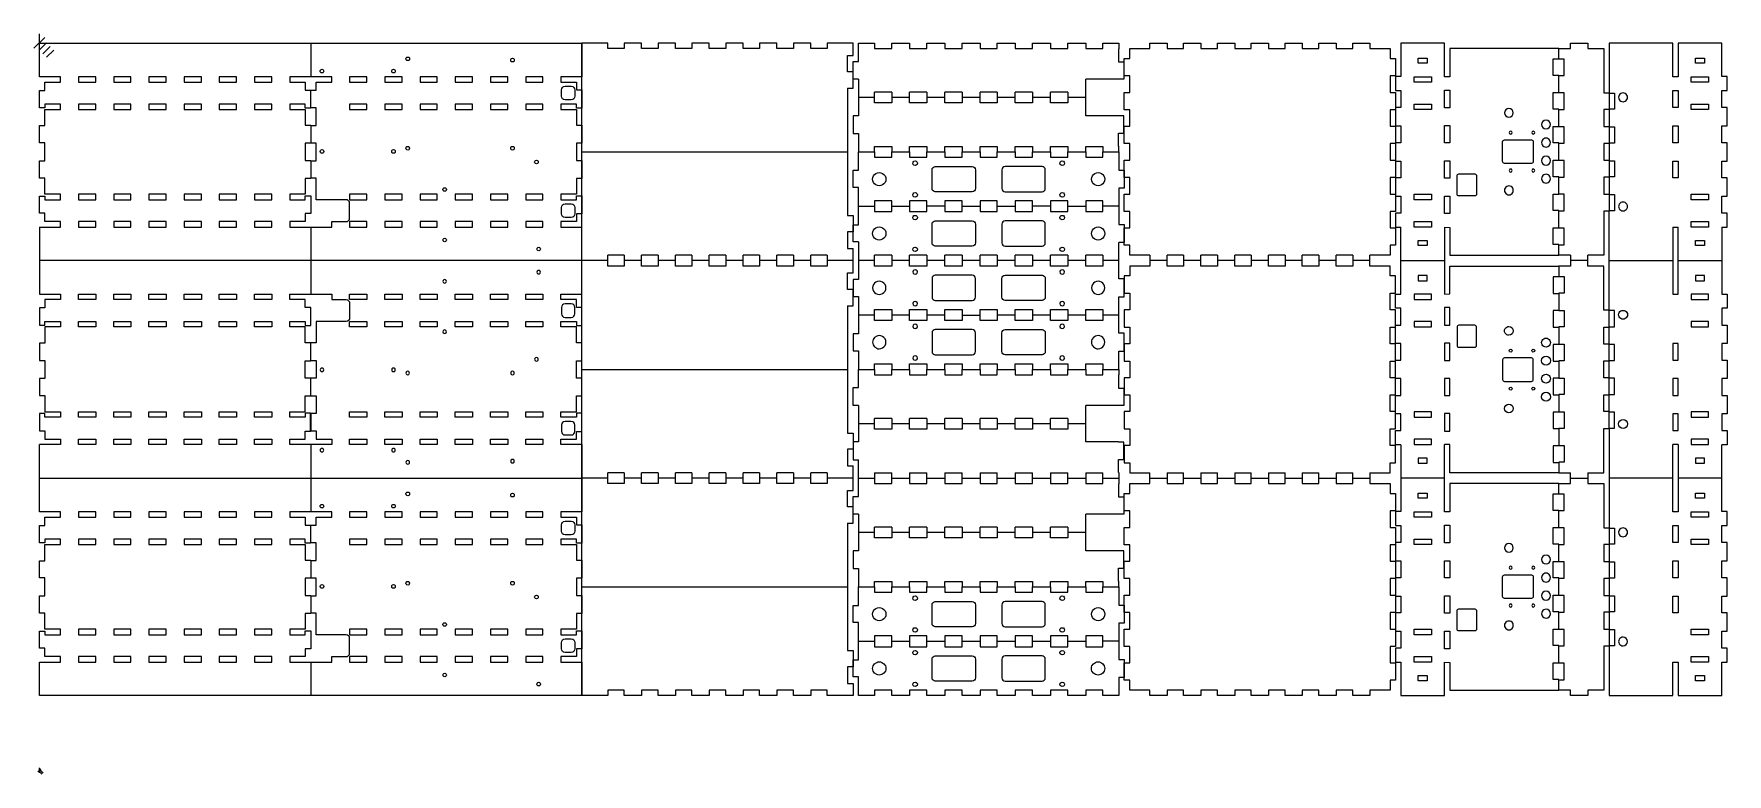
# Model space of a CAD drawing. Extents: x -3 to 935, y 295 to 705.
import ezdxf

# ---------------------------------------------------------------- set-up
doc = ezdxf.new("R2010")
doc.units = 0

msp = doc.modelspace()

# ---------------------------------------------------------------- linework, layer by layer
for p, q in [((0.1324, 681.267), (0.1324, 699.867)), ((0.1324, 699.867), (300.532, 699.867)), ((150.332, 699.867), (150.332, 681.267)), ((300.532, 699.867), (300.532, 681.267)), ((778.332, 699.867), (754.133, 699.867)), ((754.133, 699.867), (754.133, 681.368)), ((778.332, 681.267), (778.332, 699.867)), ((841.533, 696.867), (781.332, 696.867)), ((781.332, 696.867), (781.332, 681.267)), ((841.533, 691.181), (841.533, 696.867)), ((904.72, 699.867), (869.451, 699.867)), ((869.451, 699.867), (869.451, 672.099)), ((904.72, 681.267), (904.72, 699.867)), ((931.838, 699.867), (907.639, 699.867)), ((907.639, 699.867), (907.639, 681.267)), ((931.838, 681.368), (931.838, 699.867)), ((155.581, 684.355), (155.659, 684.744)), ((155.659, 684.744), (155.872, 685.061)), ((155.872, 685.061), (156.189, 685.276)), ((156.189, 685.276), (156.577, 685.355)), ((156.577, 685.355), (156.965, 685.276)), ((156.577, 685.355), (156.577, 685.355)), ((156.965, 685.276), (157.281, 685.061)), ((157.281, 685.061), (157.494, 684.744)), ((157.494, 684.744), (157.573, 684.355)), ((195.181, 684.355), (195.259, 684.744)), ((195.259, 684.744), (195.472, 685.061)), ((195.472, 685.061), (195.789, 685.276)), ((195.789, 685.276), (196.177, 685.355)), ((196.177, 685.355), (196.565, 685.276)), ((196.177, 685.355), (196.177, 685.355)), ((196.565, 685.276), (196.881, 685.061)), ((196.881, 685.061), (197.094, 684.744)), ((197.094, 684.744), (197.173, 684.355)), ((203.095, 691.155), (203.229, 691.655)), ((203.229, 690.655), (203.095, 691.155)), ((203.229, 691.655), (203.595, 692.022)), ((203.595, 690.289), (203.229, 690.655)), ((203.595, 692.022), (204.095, 692.155)), ((204.095, 690.154), (203.595, 690.289)), ((204.095, 692.155), (204.595, 692.022)), ((204.095, 692.155), (204.095, 692.155)), ((204.595, 690.289), (204.095, 690.154)), ((204.595, 692.022), (204.961, 691.655)), ((204.961, 690.655), (204.595, 690.289)), ((204.961, 691.655), (205.095, 691.155)), ((205.095, 691.155), (204.961, 690.655)), ((261.09, 690.456), (261.224, 690.956)), ((261.224, 689.956), (261.09, 690.456)), ((261.224, 690.956), (261.59, 691.321)), ((261.59, 689.588), (261.224, 689.956)), ((261.59, 691.321), (262.09, 691.456)), ((262.09, 689.456), (261.59, 689.588)), ((262.09, 691.456), (262.59, 691.321)), ((262.09, 691.456), (262.09, 691.456)), ((262.59, 689.588), (262.09, 689.456)), ((262.59, 691.321), (262.956, 690.956)), ((262.956, 689.956), (262.59, 689.588)), ((262.956, 690.956), (263.09, 690.456)), ((263.09, 690.456), (262.956, 689.956)), ((763.732, 688.768), (763.732, 691.567)), ((763.732, 691.567), (768.733, 691.567)), ((768.733, 688.768), (763.732, 688.768)), ((768.733, 691.567), (768.733, 688.768)), ((838.532, 682.016), (838.532, 691.181)), ((838.532, 691.181), (841.533, 691.181)), ((917.238, 688.768), (917.238, 691.567)), ((917.238, 691.567), (922.238, 691.567)), ((922.238, 688.768), (917.238, 688.768)), ((922.238, 691.567), (922.238, 688.768)), ((11.7573, 681.267), (0.1324, 681.267)), ((3.1324, 673.642), (3.1324, 678.267)), ((3.1324, 678.267), (11.7573, 678.267)), ((11.7573, 678.267), (11.7573, 681.267)), ((21.7073, 681.267), (21.7073, 678.267)), ((31.2573, 681.267), (21.7073, 681.267)), ((21.7073, 678.267), (31.2573, 678.267)), ((31.2573, 678.267), (31.2573, 681.267)), ((41.2072, 681.267), (41.2072, 678.267)), ((50.7573, 681.267), (41.2072, 681.267)), ((41.2072, 678.267), (50.7573, 678.267)), ((50.7573, 678.267), (50.7573, 681.267)), ((70.2571, 681.267), (60.7072, 681.267)), ((60.7072, 681.267), (60.7072, 678.267)), ((60.7072, 678.267), (70.2571, 678.267)), ((70.2571, 678.267), (70.2571, 681.267)), ((89.7571, 681.267), (80.2073, 681.267)), ((80.2073, 681.267), (80.2073, 678.267)), ((80.2073, 678.267), (89.7571, 678.267)), ((89.7571, 678.267), (89.7571, 681.267)), ((109.257, 681.267), (99.707, 681.267)), ((99.707, 681.267), (99.707, 678.267)), ((99.707, 678.267), (109.257, 678.267)), ((109.257, 678.267), (109.257, 681.267)), ((128.757, 681.267), (119.207, 681.267)), ((119.207, 681.267), (119.207, 678.267)), ((119.207, 678.267), (128.757, 678.267)), ((128.757, 678.267), (128.757, 681.267)), ((161.957, 681.267), (138.707, 681.267)), ((138.707, 681.267), (138.707, 678.267)), ((138.707, 678.267), (147.332, 678.267)), ((147.332, 678.267), (147.332, 673.84)), ((153.332, 673.742), (153.332, 678.267)), ((153.332, 678.267), (161.957, 678.267)), ((155.659, 683.969), (155.581, 684.355)), ((155.872, 683.651), (155.659, 683.969)), ((156.189, 683.434), (155.872, 683.651)), ((156.577, 683.355), (156.189, 683.434)), ((156.965, 683.434), (156.577, 683.355)), ((157.281, 683.651), (156.965, 683.434)), ((157.494, 683.969), (157.281, 683.651)), ((157.573, 684.355), (157.494, 683.969)), ((161.957, 678.267), (161.957, 681.267)), ((181.457, 681.267), (171.907, 681.267)), ((171.907, 681.267), (171.907, 678.267)), ((171.907, 678.267), (181.457, 678.267)), ((181.457, 678.267), (181.457, 681.267)), ((200.957, 681.267), (191.407, 681.267)), ((191.407, 681.267), (191.407, 678.267)), ((191.407, 678.267), (200.957, 678.267)), ((195.259, 683.969), (195.181, 684.355)), ((195.472, 683.651), (195.259, 683.969)), ((195.789, 683.434), (195.472, 683.651)), ((196.177, 683.355), (195.789, 683.434)), ((196.565, 683.434), (196.177, 683.355)), ((196.881, 683.651), (196.565, 683.434)), ((197.094, 683.969), (196.881, 683.651)), ((197.173, 684.355), (197.094, 683.969)), ((200.957, 678.267), (200.957, 681.267)), ((220.457, 681.267), (210.907, 681.267)), ((210.907, 681.267), (210.907, 678.267)), ((210.907, 678.267), (220.457, 678.267)), ((220.457, 678.267), (220.457, 681.267)), ((230.407, 681.267), (230.407, 678.267)), ((239.957, 681.267), (230.407, 681.267)), ((230.407, 678.267), (239.957, 678.267)), ((239.957, 678.267), (239.957, 681.267)), ((249.907, 681.267), (249.907, 678.267)), ((259.457, 681.267), (249.907, 681.267)), ((249.907, 678.267), (259.457, 678.267)), ((259.457, 678.267), (259.457, 681.267)), ((278.958, 681.267), (269.406, 681.267)), ((269.406, 681.267), (269.406, 678.267)), ((269.406, 678.267), (278.958, 678.267)), ((278.958, 678.267), (278.958, 681.267)), ((300.532, 681.267), (288.906, 681.267)), ((288.906, 681.267), (288.906, 678.267)), ((288.906, 678.267), (297.532, 678.267)), ((289.34, 674.719), (289.769, 675.356)), ((289.769, 675.356), (290.404, 675.785)), ((290.404, 675.785), (291.182, 675.941)), ((291.182, 675.941), (294.682, 675.941)), ((294.682, 675.941), (295.46, 675.785)), ((295.46, 675.785), (296.095, 675.356)), ((296.095, 675.356), (296.523, 674.721)), ((297.532, 678.267), (297.532, 673.941)), ((754.133, 681.368), (751.133, 681.368)), ((751.133, 681.368), (751.133, 673.541)), ((761.457, 678.267), (761.457, 681.267)), ((761.457, 681.267), (771.008, 681.267)), ((771.008, 678.267), (761.457, 678.267)), ((771.008, 681.267), (771.008, 678.267)), ((781.332, 681.267), (778.332, 681.267)), ((841.533, 682.016), (838.532, 682.016)), ((841.533, 672.449), (841.533, 682.016)), ((907.639, 681.267), (904.72, 681.267)), ((914.962, 678.267), (914.962, 681.267)), ((914.962, 681.267), (924.514, 681.267)), ((924.514, 678.267), (914.962, 678.267)), ((924.514, 681.267), (924.514, 678.267)), ((934.838, 681.368), (931.838, 681.368)), ((934.838, 673.541), (934.838, 681.368)), ((0.1324, 664.09), (0.1324, 673.642)), ((0.1324, 673.642), (3.1324, 673.642)), ((11.7573, 666.117), (3.1324, 666.117)), ((3.1324, 666.117), (3.1324, 664.09)), ((11.7573, 663.117), (11.7573, 666.117)), ((31.2573, 666.117), (21.7073, 666.117)), ((21.7073, 666.117), (21.7073, 663.117)), ((31.2573, 663.117), (31.2573, 666.117)), ((41.2072, 666.117), (41.2072, 663.117)), ((50.7573, 666.117), (41.2072, 666.117)), ((50.7573, 663.117), (50.7573, 666.117)), ((70.2571, 666.117), (60.7072, 666.117)), ((60.7072, 666.117), (60.7072, 663.117)), ((70.2571, 663.117), (70.2571, 666.117)), ((89.7571, 666.117), (80.2073, 666.117)), ((80.2073, 666.117), (80.2073, 663.117)), ((89.7571, 663.117), (89.7571, 666.117)), ((109.257, 666.117), (99.707, 666.117)), ((99.707, 666.117), (99.707, 663.117)), ((109.257, 663.117), (109.257, 666.117)), ((119.207, 666.117), (119.207, 663.117)), ((128.757, 666.117), (119.207, 666.117)), ((128.757, 663.117), (128.757, 666.117)), ((147.332, 666.117), (138.707, 666.117)), ((138.707, 666.117), (138.707, 663.117)), ((147.332, 673.84), (150.132, 673.84)), ((147.332, 663.892), (147.332, 666.117)), ((150.132, 673.84), (150.132, 663.892)), ((150.332, 663.992), (150.332, 673.742)), ((150.332, 673.742), (153.332, 673.742)), ((181.457, 666.117), (171.907, 666.117)), ((171.907, 666.117), (171.907, 663.117)), ((181.457, 663.117), (181.457, 666.117)), ((191.407, 666.117), (191.407, 663.117)), ((200.957, 666.117), (191.407, 666.117)), ((200.957, 663.117), (200.957, 666.117)), ((220.457, 666.117), (210.907, 666.117)), ((210.907, 666.117), (210.907, 663.117)), ((220.457, 663.117), (220.457, 666.117)), ((239.957, 666.117), (230.407, 666.117)), ((230.407, 666.117), (230.407, 663.117)), ((239.957, 663.117), (239.957, 666.117)), ((259.457, 666.117), (249.907, 666.117)), ((249.907, 666.117), (249.907, 663.117)), ((259.457, 663.117), (259.457, 666.117)), ((278.958, 666.117), (269.406, 666.117)), ((269.406, 666.117), (269.406, 663.117)), ((278.958, 663.117), (278.958, 666.117)), ((297.532, 666.117), (288.906, 666.117)), ((288.906, 666.117), (288.906, 663.117)), ((289.181, 673.941), (289.34, 674.719)), ((289.181, 670.44), (289.181, 673.941)), ((289.34, 669.663), (289.181, 670.44)), ((289.769, 669.028), (289.34, 669.663)), ((290.404, 668.599), (289.769, 669.028)), ((291.182, 668.443), (290.404, 668.599)), ((294.682, 668.443), (291.182, 668.443)), ((295.46, 668.599), (294.682, 668.443)), ((294.682, 668.443), (294.682, 668.443)), ((296.095, 669.028), (295.46, 668.599)), ((296.523, 669.663), (296.095, 669.028)), ((296.523, 674.721), (296.682, 673.941)), ((296.682, 670.44), (296.523, 669.663)), ((296.682, 673.941), (296.682, 670.44)), ((297.532, 673.941), (300.532, 673.941)), ((297.532, 663.892), (297.532, 666.117)), ((300.532, 673.941), (300.532, 663.892)), ((751.133, 673.541), (754.133, 673.541)), ((754.133, 673.541), (754.133, 664.194)), ((761.457, 666.117), (771.008, 666.117)), ((761.457, 663.117), (761.457, 666.117)), ((771.008, 666.117), (771.008, 663.117)), ((778.332, 664.093), (778.332, 673.843)), ((778.332, 673.843), (781.332, 673.843)), ((781.332, 673.843), (781.332, 664.093)), ((838.532, 663.283), (838.532, 672.449)), ((838.532, 672.449), (841.533, 672.449)), ((869.451, 672.099), (872.439, 672.099)), ((872.439, 672.099), (872.439, 663.233)), ((874.828, 670.496), (874.746, 669.866)), ((874.746, 669.866), (874.828, 669.239)), ((875.074, 671.091), (874.828, 670.496)), ((874.828, 669.239), (875.074, 668.641)), ((875.465, 671.605), (875.074, 671.091)), ((875.074, 668.641), (875.465, 668.131)), ((875.971, 671.988), (875.465, 671.605)), ((875.465, 668.131), (875.971, 667.747)), ((876.556, 672.232), (875.971, 671.988)), ((875.971, 667.747), (876.556, 667.504)), ((877.196, 672.316), (876.556, 672.232)), ((876.556, 667.504), (877.196, 667.419)), ((877.833, 672.232), (877.196, 672.316)), ((877.196, 667.419), (877.833, 667.504)), ((877.196, 667.419), (877.196, 667.419)), ((878.421, 671.988), (877.833, 672.232)), ((877.833, 667.504), (878.421, 667.747)), ((878.924, 671.605), (878.421, 671.988)), ((878.421, 667.747), (878.924, 668.131)), ((879.318, 671.091), (878.924, 671.605)), ((878.924, 668.131), (879.318, 668.641)), ((879.564, 670.496), (879.318, 671.091)), ((879.318, 668.641), (879.564, 669.239)), ((879.646, 669.866), (879.564, 670.496)), ((879.564, 669.239), (879.646, 669.866)), ((904.72, 664.194), (904.72, 673.541)), ((904.72, 673.541), (907.721, 673.541)), ((907.721, 673.541), (907.721, 664.194)), ((914.962, 663.117), (914.962, 666.117)), ((914.962, 666.117), (924.514, 666.117)), ((924.514, 666.117), (924.514, 663.117)), ((931.838, 664.194), (931.838, 673.541)), ((931.838, 673.541), (934.838, 673.541)), ((3.1324, 664.09), (0.1324, 664.09)), ((3.1324, 654.142), (3.1324, 663.117)), ((3.1324, 663.117), (11.7573, 663.117)), ((21.7073, 663.117), (31.2573, 663.117)), ((41.2072, 663.117), (50.7573, 663.117)), ((60.7072, 663.117), (70.2571, 663.117)), ((80.2073, 663.117), (89.7571, 663.117)), ((99.707, 663.117), (109.257, 663.117)), ((119.207, 663.117), (128.757, 663.117)), ((138.707, 663.117), (147.332, 663.117)), ((150.132, 663.892), (147.332, 663.892)), ((147.332, 663.117), (147.332, 654.341)), ((153.332, 663.992), (150.332, 663.992)), ((153.332, 654.243), (153.332, 663.992)), ((171.907, 663.117), (181.457, 663.117)), ((191.407, 663.117), (200.957, 663.117)), ((210.907, 663.117), (220.457, 663.117)), ((230.407, 663.117), (239.957, 663.117)), ((249.907, 663.117), (259.457, 663.117)), ((269.406, 663.117), (278.958, 663.117)), ((288.906, 663.117), (297.532, 663.117)), ((300.532, 663.892), (297.532, 663.892)), ((297.532, 663.117), (297.532, 654.341)), ((754.133, 664.194), (751.133, 664.194)), ((751.133, 664.194), (751.133, 654.042)), ((771.008, 663.117), (761.457, 663.117)), ((781.332, 664.093), (778.332, 664.093)), ((811.712, 662.22), (811.521, 661.267)), ((811.521, 661.267), (811.712, 660.315)), ((812.235, 662.998), (811.712, 662.22)), ((811.712, 660.315), (812.235, 659.537)), ((813.013, 663.524), (812.235, 662.998)), ((812.235, 659.537), (813.013, 659.01)), ((813.966, 663.717), (813.013, 663.524)), ((813.013, 659.01), (813.966, 658.817)), ((814.918, 663.524), (813.966, 663.717)), ((813.966, 658.817), (814.918, 659.01)), ((813.966, 658.817), (813.966, 658.817)), ((815.694, 662.998), (814.918, 663.524)), ((814.918, 659.01), (815.694, 659.537)), ((816.217, 662.22), (815.694, 662.998)), ((815.694, 659.537), (816.217, 660.315)), ((816.411, 661.267), (816.217, 662.22)), ((816.217, 660.315), (816.411, 661.267)), ((832.801, 656.5), (832.278, 655.719)), ((833.577, 657.023), (832.801, 656.5)), ((834.529, 657.217), (833.577, 657.023)), ((835.482, 657.023), (834.529, 657.217)), ((836.26, 656.5), (835.482, 657.023)), ((836.783, 655.719), (836.26, 656.5)), ((841.533, 663.283), (838.532, 663.283)), ((841.533, 653.716), (841.533, 663.283)), ((872.439, 663.233), (869.451, 663.233)), ((869.451, 663.233), (869.451, 653.467)), ((907.721, 664.194), (904.72, 664.194)), ((924.514, 663.117), (914.962, 663.117)), ((934.838, 664.194), (931.838, 664.194)), ((934.838, 654.042), (934.838, 664.194)), ((0.1324, 644.591), (0.1324, 654.142)), ((0.1324, 654.142), (3.1324, 654.142)), ((147.332, 654.341), (150.332, 654.341)), ((150.332, 654.341), (150.332, 644.392)), ((150.332, 654.243), (153.332, 654.243)), ((297.532, 654.341), (300.532, 654.341)), ((300.532, 654.341), (300.532, 644.392)), ((751.133, 654.042), (754.133, 654.042)), ((754.133, 654.042), (754.133, 644.694)), ((778.332, 644.593), (778.332, 654.142)), ((778.332, 654.142), (781.332, 654.142)), ((781.332, 654.142), (781.332, 644.593)), ((814.273, 650.668), (814.164, 650.269)), ((814.164, 650.269), (814.273, 649.866)), ((814.564, 650.959), (814.273, 650.668)), ((814.273, 649.866), (814.564, 649.575)), ((814.966, 651.068), (814.564, 650.959)), ((814.564, 649.575), (814.966, 649.467)), ((815.365, 650.959), (814.966, 651.068)), ((814.966, 649.467), (815.365, 649.575)), ((814.966, 649.467), (814.966, 649.467)), ((815.656, 650.668), (815.365, 650.959)), ((815.365, 649.575), (815.656, 649.866)), ((815.765, 650.269), (815.656, 650.668)), ((815.656, 649.866), (815.765, 650.269)), ((826.772, 650.668), (826.666, 650.269)), ((826.666, 650.269), (826.772, 649.866)), ((827.065, 650.959), (826.772, 650.668)), ((826.772, 649.866), (827.065, 649.575)), ((827.465, 651.068), (827.065, 650.959)), ((827.065, 649.575), (827.465, 649.467)), ((827.864, 650.959), (827.465, 651.068)), ((827.465, 649.467), (827.864, 649.575)), ((827.465, 649.467), (827.465, 649.467)), ((828.158, 650.668), (827.864, 650.959)), ((827.864, 649.575), (828.158, 649.866)), ((828.264, 650.269), (828.158, 650.668)), ((828.158, 649.866), (828.264, 650.269)), ((832.278, 655.719), (832.084, 654.766)), ((832.084, 654.766), (832.278, 653.814)), ((832.278, 653.814), (832.801, 653.036)), ((832.801, 653.036), (833.577, 652.512)), ((833.892, 647.133), (833.304, 646.89)), ((833.577, 652.512), (834.529, 652.316)), ((834.529, 647.218), (833.892, 647.133)), ((834.529, 652.316), (835.482, 652.512)), ((834.529, 652.316), (834.529, 652.316)), ((835.169, 647.133), (834.529, 647.218)), ((835.754, 646.89), (835.169, 647.133)), ((835.482, 652.512), (836.26, 653.036)), ((836.26, 653.036), (836.783, 653.814)), ((836.974, 654.766), (836.783, 655.719)), ((836.783, 653.814), (836.974, 654.766)), ((838.532, 644.551), (838.532, 653.716)), ((838.532, 653.716), (841.533, 653.716)), ((869.451, 653.467), (872.439, 653.467)), ((872.439, 653.467), (872.439, 644.501)), ((904.72, 644.694), (904.72, 654.042)), ((904.72, 654.042), (907.721, 654.042)), ((907.721, 654.042), (907.721, 644.694)), ((931.838, 644.694), (931.838, 654.042)), ((931.838, 654.042), (934.838, 654.042)), ((3.1324, 644.591), (0.1324, 644.591)), ((3.1324, 634.642), (3.1324, 644.591)), ((150.332, 644.392), (147.332, 644.392)), ((147.332, 644.392), (147.332, 634.841)), ((153.332, 644.493), (150.332, 644.493)), ((153.332, 634.743), (153.332, 644.493)), ((155.577, 639.855), (155.711, 640.355)), ((155.711, 639.355), (155.577, 639.855)), ((155.711, 640.355), (156.077, 640.722)), ((156.077, 638.989), (155.711, 639.355)), ((156.077, 640.722), (156.577, 640.855)), ((156.577, 638.854), (156.077, 638.989)), ((156.577, 640.855), (157.077, 640.722)), ((156.577, 640.855), (156.577, 640.855)), ((157.077, 638.989), (156.577, 638.854)), ((157.077, 640.722), (157.443, 640.355)), ((157.443, 639.355), (157.077, 638.989)), ((157.443, 640.355), (157.577, 639.855)), ((157.577, 639.855), (157.443, 639.355)), ((195.173, 639.855), (195.307, 640.355)), ((195.307, 639.355), (195.173, 639.855)), ((195.307, 640.355), (195.673, 640.722)), ((195.673, 638.989), (195.307, 639.355)), ((195.673, 640.722), (196.173, 640.855)), ((196.173, 638.854), (195.673, 638.989)), ((196.173, 640.855), (196.673, 640.722)), ((196.173, 640.855), (196.173, 640.855)), ((196.673, 638.989), (196.173, 638.854)), ((196.673, 640.722), (197.039, 640.355)), ((197.039, 639.355), (196.673, 638.989)), ((197.039, 640.355), (197.173, 639.855)), ((197.173, 639.855), (197.039, 639.355)), ((203.09, 641.656), (203.224, 642.156)), ((203.224, 641.156), (203.09, 641.656)), ((203.224, 642.156), (203.59, 642.522)), ((203.59, 640.789), (203.224, 641.156)), ((203.59, 642.522), (204.09, 642.657)), ((204.09, 640.656), (203.59, 640.789)), ((204.09, 642.657), (204.59, 642.522)), ((204.09, 642.657), (204.09, 642.657)), ((204.59, 640.789), (204.09, 640.656)), ((204.59, 642.522), (204.956, 642.156)), ((204.956, 641.156), (204.59, 640.789)), ((204.956, 642.156), (205.09, 641.656)), ((205.09, 641.656), (204.956, 641.156)), ((261.09, 641.656), (261.224, 642.156)), ((261.224, 641.156), (261.09, 641.656)), ((261.224, 642.156), (261.59, 642.522)), ((261.59, 640.789), (261.224, 641.156)), ((261.59, 642.522), (262.09, 642.657)), ((262.09, 640.656), (261.59, 640.789)), ((262.09, 642.657), (262.59, 642.522)), ((262.09, 642.657), (262.09, 642.657)), ((262.59, 640.789), (262.09, 640.656)), ((262.59, 642.522), (262.956, 642.156)), ((262.956, 641.156), (262.59, 640.789)), ((262.956, 642.156), (263.09, 641.656)), ((263.09, 641.656), (262.956, 641.156)), ((300.532, 644.392), (297.532, 644.392)), ((297.532, 644.392), (297.532, 634.841)), ((453.731, 629.401), (453.731, 639.616)), ((453.731, 639.616), (462.557, 639.616)), ((462.557, 639.616), (462.557, 636.624)), ((472.109, 636.624), (472.109, 639.616)), ((472.109, 639.616), (482.057, 639.616)), ((482.057, 639.616), (482.057, 636.624)), ((491.608, 636.624), (491.608, 639.616)), ((491.608, 639.616), (501.557, 639.616)), ((501.557, 639.616), (501.557, 636.624)), ((511.108, 636.624), (511.108, 639.616)), ((511.108, 639.616), (521.057, 639.616)), ((521.057, 639.616), (521.057, 636.624)), ((530.608, 636.624), (530.608, 639.616)), ((530.608, 639.616), (540.556, 639.616)), ((540.556, 639.616), (540.556, 636.624)), ((550.108, 636.624), (550.108, 639.616)), ((550.108, 639.616), (560.056, 639.616)), ((560.056, 639.616), (560.056, 636.624)), ((569.608, 636.624), (569.608, 639.616)), ((569.608, 639.616), (579.558, 639.616)), ((579.558, 639.616), (579.558, 636.624)), ((589.107, 636.624), (589.107, 639.616)), ((589.107, 639.616), (597.931, 639.616)), ((597.931, 639.616), (597.931, 629.517)), ((754.133, 644.694), (751.133, 644.694)), ((751.133, 644.694), (751.133, 634.542)), ((781.332, 644.593), (778.332, 644.593)), ((810.465, 645.268), (810.542, 645.649)), ((810.465, 634.267), (810.465, 645.268)), ((810.542, 645.649), (810.759, 645.974)), ((810.759, 645.974), (811.082, 646.191)), ((811.082, 646.191), (811.465, 646.268)), ((811.465, 646.268), (826.465, 646.268)), ((811.465, 646.268), (811.465, 646.268)), ((826.465, 646.268), (826.848, 646.191)), ((826.848, 646.191), (827.171, 645.974)), ((827.171, 645.974), (827.388, 645.649)), ((827.388, 645.649), (827.465, 645.268)), ((827.465, 645.268), (827.465, 634.267)), ((832.161, 645.398), (832.079, 644.768)), ((832.079, 644.768), (832.161, 644.138)), ((832.407, 645.993), (832.161, 645.398)), ((832.161, 644.138), (832.407, 643.543)), ((832.801, 646.504), (832.407, 645.993)), ((832.407, 643.543), (832.801, 643.032)), ((833.304, 646.89), (832.801, 646.504)), ((832.801, 643.032), (833.304, 642.646)), ((833.304, 642.646), (833.892, 642.403)), ((833.892, 642.403), (834.529, 642.318)), ((834.529, 642.318), (835.169, 642.403)), ((834.529, 642.318), (834.529, 642.318)), ((835.169, 642.403), (835.754, 642.646)), ((836.26, 646.504), (835.754, 646.89)), ((835.754, 642.646), (836.26, 643.032)), ((836.651, 645.993), (836.26, 646.504)), ((836.26, 643.032), (836.651, 643.543)), ((836.897, 645.398), (836.651, 645.993)), ((836.651, 643.543), (836.897, 644.138)), ((836.979, 644.768), (836.897, 645.398)), ((836.897, 644.138), (836.979, 644.768)), ((841.533, 644.551), (838.532, 644.551)), ((841.533, 634.984), (841.533, 644.551)), ((872.439, 644.501), (869.451, 644.501)), ((869.451, 644.501), (869.451, 634.735)), ((907.721, 644.694), (904.72, 644.694)), ((934.838, 644.694), (931.838, 644.694)), ((934.838, 634.542), (934.838, 644.694)), ((0.1324, 625.091), (0.1324, 634.642)), ((0.1324, 634.642), (3.1324, 634.642)), ((147.332, 634.841), (150.332, 634.841)), ((150.332, 634.841), (150.332, 624.892)), ((150.332, 634.743), (153.332, 634.743)), ((274.373, 634.018), (274.505, 634.515)), ((274.505, 633.518), (274.373, 634.018)), ((274.505, 634.515), (274.873, 634.883)), ((274.873, 633.15), (274.505, 633.518)), ((274.873, 634.883), (275.373, 635.015)), ((275.373, 633.018), (274.873, 633.15)), ((275.373, 635.015), (275.873, 634.883)), ((275.373, 635.015), (275.373, 635.015)), ((275.873, 633.15), (275.373, 633.018)), ((275.873, 634.883), (276.238, 634.515)), ((276.238, 633.518), (275.873, 633.15)), ((276.238, 634.515), (276.373, 634.018)), ((276.373, 634.018), (276.238, 633.518)), ((297.532, 634.841), (300.532, 634.841)), ((300.532, 634.841), (300.532, 624.892)), ((450.73, 619.873), (450.73, 629.401)), ((450.73, 629.401), (453.731, 629.401)), ((462.557, 636.624), (472.109, 636.624)), ((482.057, 636.624), (491.608, 636.624)), ((483.832, 633.333), (483.999, 633.957)), ((483.999, 632.708), (483.832, 633.333)), ((483.999, 633.957), (484.457, 634.412)), ((484.457, 632.253), (483.999, 632.708)), ((484.457, 634.412), (485.081, 634.579)), ((485.081, 632.086), (484.457, 632.253)), ((485.081, 634.579), (485.708, 634.412)), ((485.081, 634.579), (485.081, 634.579)), ((485.708, 632.253), (485.081, 632.086)), ((485.708, 634.412), (486.166, 633.957)), ((486.166, 632.708), (485.708, 632.253)), ((486.166, 633.957), (486.333, 633.333)), ((486.333, 633.333), (486.166, 632.708)), ((494.482, 629.742), (494.619, 630.427)), ((494.482, 619.368), (494.482, 629.742)), ((494.619, 630.427), (495.008, 631.012)), ((495.008, 631.012), (495.593, 631.401)), ((495.593, 631.401), (496.284, 631.536)), ((496.284, 631.536), (516.683, 631.539)), ((501.557, 636.624), (511.108, 636.624)), ((516.683, 631.539), (517.371, 631.401)), ((517.371, 631.401), (517.956, 631.012)), ((517.956, 631.012), (518.345, 630.43)), ((518.345, 630.43), (518.482, 629.742)), ((518.482, 629.742), (518.482, 619.368)), ((521.057, 636.624), (530.608, 636.624)), ((533.32, 630.43), (533.182, 629.742)), ((533.182, 629.742), (533.182, 619.368)), ((533.709, 631.012), (533.32, 630.43)), ((534.294, 631.401), (533.709, 631.012)), ((534.982, 631.539), (534.294, 631.401)), ((555.384, 631.536), (534.982, 631.539)), ((540.556, 636.624), (550.108, 636.624)), ((556.071, 631.401), (555.384, 631.536)), ((556.656, 631.012), (556.071, 631.401)), ((557.045, 630.427), (556.656, 631.012)), ((557.183, 629.742), (557.045, 630.427)), ((557.183, 619.368), (557.183, 629.742)), ((560.056, 636.624), (569.608, 636.624)), ((565.332, 633.333), (565.499, 633.957)), ((565.499, 632.708), (565.332, 633.333)), ((565.499, 633.957), (565.956, 634.412)), ((565.956, 632.253), (565.499, 632.708)), ((565.956, 634.412), (566.583, 634.579)), ((566.583, 632.086), (565.956, 632.253)), ((566.583, 634.579), (567.208, 634.412)), ((566.583, 634.579), (566.583, 634.579)), ((567.208, 632.253), (566.583, 632.086)), ((567.208, 634.412), (567.665, 633.957)), ((567.665, 632.708), (567.208, 632.253)), ((567.665, 633.957), (567.832, 633.333)), ((567.832, 633.333), (567.665, 632.708)), ((579.558, 636.624), (589.107, 636.624)), ((597.931, 629.517), (600.931, 629.517)), ((600.931, 629.517), (600.931, 619.588)), ((751.133, 634.542), (754.133, 634.542)), ((754.133, 634.542), (754.133, 625.191)), ((778.332, 625.094), (778.332, 634.642)), ((778.332, 634.642), (781.332, 634.642)), ((781.332, 634.642), (781.332, 625.094)), ((810.545, 633.878), (810.465, 634.267)), ((810.759, 633.56), (810.545, 633.878)), ((811.077, 633.346), (810.759, 633.56)), ((811.465, 633.266), (811.077, 633.346)), ((826.465, 633.266), (811.465, 633.266)), ((814.273, 629.668), (814.164, 629.269)), ((814.164, 629.269), (814.273, 628.866)), ((814.564, 629.959), (814.273, 629.668)), ((814.273, 628.866), (814.564, 628.575)), ((814.966, 630.068), (814.564, 629.959)), ((814.564, 628.575), (814.966, 628.467)), ((815.365, 629.959), (814.966, 630.068)), ((814.966, 628.467), (815.365, 628.575)), ((814.966, 628.467), (814.966, 628.467)), ((815.656, 629.668), (815.365, 629.959)), ((815.365, 628.575), (815.656, 628.866)), ((815.765, 629.269), (815.656, 629.668)), ((815.656, 628.866), (815.765, 629.269)), ((826.854, 633.346), (826.465, 633.266)), ((826.772, 629.668), (826.666, 629.269)), ((826.666, 629.269), (826.772, 628.866)), ((827.065, 629.959), (826.772, 629.668)), ((826.772, 628.866), (827.065, 628.575)), ((827.171, 633.56), (826.854, 633.346)), ((827.465, 630.068), (827.065, 629.959)), ((827.065, 628.575), (827.465, 628.467)), ((827.385, 633.878), (827.171, 633.56)), ((827.465, 634.267), (827.385, 633.878)), ((827.864, 629.959), (827.465, 630.068)), ((827.465, 628.467), (827.864, 628.575)), ((827.465, 628.467), (827.465, 628.467)), ((828.158, 629.668), (827.864, 629.959)), ((827.864, 628.575), (828.158, 628.866)), ((828.264, 629.269), (828.158, 629.668)), ((828.158, 628.866), (828.264, 629.269)), ((832.278, 635.719), (832.084, 634.767)), ((832.084, 634.767), (832.278, 633.814)), ((832.801, 636.497), (832.278, 635.719)), ((832.278, 633.814), (832.801, 633.036)), ((833.577, 637.024), (832.801, 636.497)), ((832.801, 633.036), (833.577, 632.512)), ((834.529, 637.217), (833.577, 637.024)), ((833.577, 632.512), (834.529, 632.317)), ((835.482, 637.024), (834.529, 637.217)), ((834.529, 632.317), (835.482, 632.512)), ((834.529, 632.317), (834.529, 632.317)), ((836.26, 636.497), (835.482, 637.024)), ((835.482, 632.512), (836.26, 633.036)), ((836.783, 635.719), (836.26, 636.497)), ((836.26, 633.036), (836.783, 633.814)), ((836.974, 634.767), (836.783, 635.719)), ((836.783, 633.814), (836.974, 634.767)), ((838.532, 625.818), (838.532, 634.984)), ((838.532, 634.984), (841.533, 634.984)), ((869.451, 634.735), (872.439, 634.735)), ((872.439, 634.735), (872.439, 625.768)), ((904.72, 625.191), (904.72, 634.542)), ((904.72, 634.542), (907.721, 634.542)), ((907.721, 634.542), (907.721, 625.191)), ((931.838, 625.191), (931.838, 634.542)), ((931.838, 634.542), (934.838, 634.542)), ((3.1324, 625.091), (0.1324, 625.091)), ((3.1324, 616.116), (3.1324, 625.091)), ((150.332, 624.892), (147.332, 624.892)), ((147.332, 624.892), (147.332, 616.116)), ((153.332, 624.99), (150.332, 624.99)), ((153.332, 613.116), (153.332, 624.99)), ((223.572, 618.778), (223.706, 619.275)), ((223.706, 619.275), (224.072, 619.643)), ((224.072, 619.643), (224.572, 619.775)), ((224.572, 619.775), (225.072, 619.643)), ((224.572, 619.775), (224.572, 619.775)), ((225.072, 619.643), (225.438, 619.275)), ((225.438, 619.275), (225.572, 618.778)), ((300.532, 624.892), (297.532, 624.892)), ((297.532, 624.892), (297.532, 616.116)), ((453.731, 619.873), (450.73, 619.873)), ((453.731, 599.275), (453.731, 619.873)), ((461.557, 624.554), (461.681, 625.496)), ((461.681, 623.614), (461.557, 624.554)), ((461.681, 625.496), (462.049, 626.387)), ((462.049, 622.723), (461.681, 623.614)), ((462.049, 626.387), (462.639, 627.152)), ((462.639, 621.956), (462.049, 622.723)), ((462.639, 627.152), (463.396, 627.729)), ((463.396, 621.379), (462.639, 621.956)), ((463.396, 627.729), (464.274, 628.094)), ((464.274, 621.016), (463.396, 621.379)), ((464.274, 628.094), (465.232, 628.221)), ((465.232, 620.889), (464.274, 621.016)), ((465.232, 628.221), (466.193, 628.094)), ((465.232, 628.221), (465.232, 628.221)), ((466.193, 621.016), (465.232, 620.889)), ((466.193, 628.094), (467.071, 627.729)), ((467.071, 621.379), (466.193, 621.016)), ((467.071, 627.729), (467.825, 627.152)), ((467.825, 621.956), (467.071, 621.379)), ((467.825, 627.152), (468.415, 626.387)), ((468.415, 622.723), (467.825, 621.956)), ((468.415, 626.387), (468.786, 625.496)), ((468.786, 623.614), (468.415, 622.723)), ((468.786, 625.496), (468.907, 624.554)), ((468.907, 624.554), (468.786, 623.614)), ((494.619, 618.68), (494.482, 619.368)), ((518.482, 619.368), (518.345, 618.68)), ((533.182, 619.368), (533.32, 618.68)), ((557.045, 618.68), (557.183, 619.368)), ((582.757, 624.554), (582.882, 625.496)), ((582.882, 623.614), (582.757, 624.554)), ((582.882, 625.496), (583.249, 626.387)), ((583.249, 622.723), (582.882, 623.614)), ((583.249, 626.387), (583.839, 627.152)), ((583.839, 621.956), (583.249, 622.723)), ((583.839, 627.152), (584.593, 627.729)), ((584.593, 621.379), (583.839, 621.956)), ((584.593, 627.729), (585.475, 628.094)), ((585.475, 621.016), (584.593, 621.379)), ((585.475, 628.094), (586.432, 628.221)), ((586.432, 620.889), (585.475, 621.016)), ((586.432, 628.221), (587.39, 628.094)), ((586.432, 628.221), (586.432, 628.221)), ((587.39, 621.016), (586.432, 620.889)), ((587.39, 628.094), (588.269, 627.729)), ((588.269, 621.379), (587.39, 621.016)), ((588.269, 627.729), (589.025, 627.152)), ((589.025, 621.956), (588.269, 621.379)), ((589.025, 627.152), (589.615, 626.387)), ((589.615, 622.723), (589.025, 621.956)), ((589.615, 626.387), (589.983, 625.496)), ((589.983, 623.614), (589.615, 622.723)), ((589.983, 625.496), (590.107, 624.554)), ((590.107, 624.554), (589.983, 623.614)), ((597.931, 619.588), (597.931, 599.392)), ((600.931, 619.588), (597.931, 619.588)), ((754.133, 625.191), (751.133, 625.191)), ((751.133, 625.191), (751.133, 615.042)), ((781.332, 625.094), (778.332, 625.094)), ((785.285, 626.382), (785.364, 626.771)), ((785.285, 616.198), (785.285, 626.382)), ((785.364, 626.771), (785.579, 627.088)), ((785.579, 627.088), (785.896, 627.303)), ((785.896, 627.303), (786.285, 627.382)), ((786.285, 627.382), (795.014, 627.382)), ((786.285, 627.382), (786.285, 627.382)), ((795.014, 627.382), (795.403, 627.303)), ((795.403, 627.303), (795.72, 627.088)), ((795.72, 627.088), (795.934, 626.771)), ((795.934, 626.771), (796.014, 626.382)), ((796.014, 626.382), (796.014, 616.198)), ((811.844, 619.492), (811.598, 618.897)), ((812.235, 620.003), (811.844, 619.492)), ((812.741, 620.389), (812.235, 620.003)), ((813.325, 620.633), (812.741, 620.389)), ((813.966, 620.717), (813.325, 620.633)), ((814.603, 620.633), (813.966, 620.717)), ((815.191, 620.389), (814.603, 620.633)), ((815.694, 620.003), (815.191, 620.389)), ((816.088, 619.492), (815.694, 620.003)), ((816.334, 618.897), (816.088, 619.492)), ((832.161, 625.398), (832.079, 624.768)), ((832.079, 624.768), (832.161, 624.138)), ((832.407, 625.993), (832.161, 625.398)), ((832.161, 624.138), (832.407, 623.543)), ((832.801, 626.504), (832.407, 625.993)), ((832.407, 623.543), (832.801, 623.032)), ((833.304, 626.89), (832.801, 626.504)), ((832.801, 623.032), (833.304, 622.646)), ((833.892, 627.133), (833.304, 626.89)), ((833.304, 622.646), (833.892, 622.403)), ((834.529, 627.218), (833.892, 627.133)), ((833.892, 622.403), (834.529, 622.318)), ((835.169, 627.133), (834.529, 627.218)), ((834.529, 622.318), (835.169, 622.403)), ((834.529, 622.318), (834.529, 622.318)), ((835.754, 626.89), (835.169, 627.133)), ((835.169, 622.403), (835.754, 622.646)), ((836.26, 626.504), (835.754, 626.89)), ((835.754, 622.646), (836.26, 623.032)), ((836.651, 625.993), (836.26, 626.504)), ((836.26, 623.032), (836.651, 623.543)), ((836.897, 625.398), (836.651, 625.993)), ((836.651, 623.543), (836.897, 624.138)), ((836.979, 624.768), (836.897, 625.398)), ((836.897, 624.138), (836.979, 624.768)), ((841.533, 625.818), (838.532, 625.818)), ((841.533, 616.251), (841.533, 625.818)), ((872.439, 625.768), (869.451, 625.768)), ((869.451, 625.768), (869.451, 616.002)), ((907.721, 625.191), (904.72, 625.191)), ((934.838, 625.191), (931.838, 625.191)), ((934.838, 615.042), (934.838, 625.191)), ((0.1324, 605.591), (0.1324, 615.143)), ((0.1324, 615.143), (3.1324, 615.143)), ((11.7573, 616.116), (3.1324, 616.116)), ((3.1324, 615.143), (3.1324, 613.116)), ((3.1324, 613.116), (11.7573, 613.116)), ((11.7573, 613.116), (11.7573, 616.116)), ((31.2573, 616.116), (21.7073, 616.116)), ((21.7073, 616.116), (21.7073, 613.116)), ((21.7073, 613.116), (31.2573, 613.116)), ((31.2573, 613.116), (31.2573, 616.116)), ((50.7573, 616.116), (41.2072, 616.116)), ((41.2072, 616.116), (41.2072, 613.116)), ((41.2072, 613.116), (50.7573, 613.116)), ((50.7573, 613.116), (50.7573, 616.116)), ((70.2571, 616.116), (60.7072, 616.116)), ((60.7072, 616.116), (60.7072, 613.116)), ((60.7072, 613.116), (70.2571, 613.116)), ((70.2571, 613.116), (70.2571, 616.116)), ((89.7571, 616.116), (80.2073, 616.116)), ((80.2073, 616.116), (80.2073, 613.116)), ((80.2073, 613.116), (89.7571, 613.116)), ((89.7571, 613.116), (89.7571, 616.116)), ((109.257, 616.116), (99.707, 616.116)), ((99.707, 616.116), (99.707, 613.116)), ((99.707, 613.116), (109.257, 613.116)), ((109.257, 613.116), (109.257, 616.116)), ((128.757, 616.116), (119.207, 616.116)), ((119.207, 616.116), (119.207, 613.116)), ((119.207, 613.116), (128.757, 613.116)), ((128.757, 613.116), (128.757, 616.116)), ((147.332, 616.116), (138.707, 616.116)), ((138.707, 616.116), (138.707, 613.116)), ((138.707, 613.116), (147.332, 613.116)), ((147.332, 613.116), (147.332, 615.341)), ((147.332, 615.341), (150.332, 615.341)), ((150.332, 615.341), (150.332, 605.393)), ((169.907, 613.116), (153.332, 613.116)), ((170.672, 612.965), (169.907, 613.116)), ((171.321, 612.531), (170.672, 612.965)), ((171.755, 611.883), (171.321, 612.531)), ((171.907, 611.116), (171.755, 611.883)), ((171.907, 616.116), (171.907, 613.116)), ((181.457, 616.116), (171.907, 616.116)), ((171.907, 613.116), (181.457, 613.116)), ((171.907, 602.966), (171.907, 611.116)), ((181.457, 613.116), (181.457, 616.116)), ((200.957, 616.116), (191.407, 616.116)), ((191.407, 616.116), (191.407, 613.116)), ((191.407, 613.116), (200.957, 613.116)), ((200.957, 613.116), (200.957, 616.116)), ((220.457, 616.116), (210.907, 616.116)), ((210.907, 616.116), (210.907, 613.116)), ((210.907, 613.116), (220.457, 613.116)), ((220.457, 613.116), (220.457, 616.116)), ((223.706, 618.278), (223.572, 618.778)), ((224.072, 617.91), (223.706, 618.278)), ((224.572, 617.778), (224.072, 617.91)), ((225.072, 617.91), (224.572, 617.778)), ((225.438, 618.278), (225.072, 617.91)), ((225.572, 618.778), (225.438, 618.278)), ((239.957, 616.116), (230.407, 616.116)), ((230.407, 616.116), (230.407, 613.116)), ((230.407, 613.116), (239.957, 613.116)), ((239.957, 613.116), (239.957, 616.116)), ((259.457, 616.116), (249.907, 616.116)), ((249.907, 616.116), (249.907, 613.116)), ((249.907, 613.116), (259.457, 613.116)), ((259.457, 613.116), (259.457, 616.116)), ((278.958, 616.116), (269.406, 616.116)), ((269.406, 616.116), (269.406, 613.116)), ((269.406, 613.116), (278.958, 613.116)), ((278.958, 613.116), (278.958, 616.116)), ((297.532, 616.116), (288.906, 616.116)), ((288.906, 616.116), (288.906, 613.116)), ((288.906, 613.116), (297.532, 613.116)), ((289.335, 609.557), (289.769, 610.205)), ((289.769, 610.205), (290.417, 610.639)), ((290.417, 610.639), (291.182, 610.793)), ((291.182, 610.793), (294.682, 610.793)), ((294.682, 610.793), (295.447, 610.639)), ((295.447, 610.639), (296.095, 610.205)), ((296.095, 610.205), (296.529, 609.557)), ((297.532, 613.116), (297.532, 615.341)), ((297.532, 615.341), (300.532, 615.341)), ((300.532, 615.341), (300.532, 605.292)), ((462.557, 612.483), (462.557, 606.499)), ((472.109, 612.483), (462.557, 612.483)), ((472.109, 606.499), (472.109, 612.483)), ((482.057, 612.483), (482.057, 606.499)), ((491.608, 612.483), (482.057, 612.483)), ((483.832, 615.778), (483.999, 616.399)), ((483.999, 615.153), (483.832, 615.778)), ((483.999, 616.399), (484.457, 616.857)), ((484.457, 614.698), (483.999, 615.153)), ((484.457, 616.857), (485.081, 617.024)), ((485.081, 614.529), (484.457, 614.698)), ((485.081, 617.024), (485.708, 616.857)), ((485.081, 617.024), (485.081, 617.024)), ((485.708, 614.698), (485.081, 614.529)), ((485.708, 616.857), (486.166, 616.399)), ((486.166, 615.153), (485.708, 614.698)), ((486.166, 616.399), (486.333, 615.778)), ((486.333, 615.778), (486.166, 615.153)), ((491.608, 606.499), (491.608, 612.483)), ((495.008, 618.098), (494.619, 618.68)), ((495.593, 617.709), (495.008, 618.098)), ((496.284, 617.571), (495.593, 617.709)), ((516.683, 617.571), (496.284, 617.571)), ((501.557, 612.483), (501.557, 606.499)), ((511.108, 612.483), (501.557, 612.483)), ((511.108, 606.499), (511.108, 612.483)), ((517.371, 617.709), (516.683, 617.571)), ((517.956, 618.098), (517.371, 617.709)), ((518.345, 618.68), (517.956, 618.098)), ((521.057, 612.483), (521.057, 606.499)), ((530.608, 612.483), (521.057, 612.483)), ((530.608, 606.499), (530.608, 612.483)), ((533.32, 618.68), (533.709, 618.098)), ((533.709, 618.098), (534.294, 617.709)), ((534.294, 617.709), (534.982, 617.571)), ((534.982, 617.571), (555.384, 617.571)), ((540.556, 612.483), (540.556, 606.499)), ((550.108, 612.483), (540.556, 612.483)), ((550.108, 606.499), (550.108, 612.483)), ((555.384, 617.571), (556.071, 617.709)), ((556.071, 617.709), (556.656, 618.098)), ((556.656, 618.098), (557.045, 618.68)), ((560.056, 612.483), (560.056, 606.499)), ((569.608, 612.483), (560.056, 612.483)), ((565.332, 615.778), (565.499, 616.399)), ((565.499, 615.153), (565.332, 615.778)), ((565.499, 616.399), (565.956, 616.857)), ((565.956, 614.698), (565.499, 615.153)), ((565.956, 616.857), (566.583, 617.024)), ((566.583, 614.529), (565.956, 614.698)), ((566.583, 617.024), (567.208, 616.857)), ((566.583, 617.024), (566.583, 617.024)), ((567.208, 614.698), (566.583, 614.529)), ((567.208, 616.857), (567.665, 616.399)), ((567.665, 615.153), (567.208, 614.698)), ((567.665, 616.399), (567.832, 615.778)), ((567.832, 615.778), (567.665, 615.153)), ((569.608, 606.499), (569.608, 612.483)), ((579.558, 612.483), (579.558, 606.499)), ((589.107, 612.483), (579.558, 612.483)), ((589.107, 606.499), (589.107, 612.483)), ((751.133, 615.042), (754.133, 615.042)), ((754.133, 615.042), (754.133, 605.692)), ((761.438, 613.118), (761.438, 616.119)), ((761.438, 616.119), (771.008, 616.119)), ((771.008, 613.118), (761.438, 613.118)), ((771.008, 616.119), (771.008, 613.118)), ((778.332, 605.393), (778.332, 615.143)), ((778.332, 615.143), (781.332, 615.143)), ((781.332, 615.143), (781.332, 605.393)), ((785.364, 615.809), (785.285, 616.198)), ((785.579, 615.492), (785.364, 615.809)), ((785.896, 615.277), (785.579, 615.492)), ((786.285, 615.198), (785.896, 615.277)), ((795.014, 615.198), (786.285, 615.198)), ((795.403, 615.277), (795.014, 615.198)), ((795.72, 615.492), (795.403, 615.277)), ((795.934, 615.809), (795.72, 615.492)), ((796.014, 616.198), (795.934, 615.809)), ((811.598, 618.897), (811.516, 618.267)), ((811.516, 618.267), (811.598, 617.638)), ((811.598, 617.638), (811.844, 617.042)), ((811.844, 617.042), (812.235, 616.532)), ((812.235, 616.532), (812.741, 616.145)), ((812.741, 616.145), (813.325, 615.902)), ((813.325, 615.902), (813.966, 615.817)), ((813.966, 615.817), (814.603, 615.902)), ((813.966, 615.817), (813.966, 615.817)), ((814.603, 615.902), (815.191, 616.145)), ((815.191, 616.145), (815.694, 616.532)), ((815.694, 616.532), (816.088, 617.042)), ((816.088, 617.042), (816.334, 617.638)), ((816.416, 618.267), (816.334, 618.897)), ((816.334, 617.638), (816.416, 618.267)), ((838.532, 607.086), (838.532, 616.251)), ((838.532, 616.251), (841.533, 616.251)), ((869.451, 616.002), (872.439, 616.002)), ((872.439, 616.002), (872.439, 607.036)), ((874.828, 609.996), (874.746, 609.367)), ((875.074, 610.592), (874.828, 609.996)), ((875.465, 611.105), (875.074, 610.592)), ((875.971, 611.489), (875.465, 611.105)), ((876.556, 611.732), (875.971, 611.489)), ((877.196, 611.817), (876.556, 611.732)), ((877.833, 611.732), (877.196, 611.817)), ((878.421, 611.489), (877.833, 611.732)), ((878.924, 611.105), (878.421, 611.489)), ((879.318, 610.592), (878.924, 611.105)), ((879.564, 609.996), (879.318, 610.592)), ((879.646, 609.367), (879.564, 609.996)), ((914.962, 613.118), (914.962, 616.119)), ((914.962, 616.119), (924.532, 616.119)), ((924.532, 613.118), (914.962, 613.118)), ((924.532, 616.119), (924.532, 613.118)), ((931.838, 605.692), (931.838, 615.042)), ((931.838, 615.042), (934.838, 615.042)), ((3.1324, 605.591), (0.1324, 605.591)), ((3.1324, 600.966), (3.1324, 605.591)), ((11.7573, 600.966), (3.1324, 600.966)), ((11.7573, 597.966), (11.7573, 600.966)), ((31.2573, 600.966), (21.7073, 600.966)), ((21.7073, 600.966), (21.7073, 597.966)), ((31.2573, 597.966), (31.2573, 600.966)), ((41.2072, 600.966), (41.2072, 597.966)), ((50.7573, 600.966), (41.2072, 600.966)), ((50.7573, 597.966), (50.7573, 600.966)), ((70.2571, 600.966), (60.7072, 600.966)), ((60.7072, 600.966), (60.7072, 597.966)), ((70.2571, 597.966), (70.2571, 600.966)), ((89.7571, 600.966), (80.2073, 600.966)), ((80.2073, 600.966), (80.2073, 597.966)), ((89.7571, 597.966), (89.7571, 600.966)), ((109.257, 600.966), (99.707, 600.966)), ((99.707, 600.966), (99.707, 597.966)), ((109.257, 597.966), (109.257, 600.966)), ((119.207, 600.966), (119.207, 597.966)), ((128.757, 600.966), (119.207, 600.966)), ((128.757, 597.966), (128.757, 600.966)), ((147.332, 600.966), (138.707, 600.966)), ((138.707, 600.966), (138.707, 597.966)), ((150.332, 605.393), (147.332, 605.393)), ((147.332, 605.393), (147.332, 600.966)), ((161.957, 597.966), (161.957, 600.966)), ((161.957, 600.966), (169.907, 600.966)), ((169.907, 600.966), (170.672, 601.12)), ((170.672, 601.12), (171.321, 601.554)), ((171.321, 601.554), (171.755, 602.202)), ((171.755, 602.202), (171.907, 602.966)), ((171.907, 600.966), (171.907, 597.966)), ((181.457, 600.966), (171.907, 600.966)), ((181.457, 597.966), (181.457, 600.966)), ((200.957, 600.966), (191.407, 600.966)), ((191.407, 600.966), (191.407, 597.966)), ((200.957, 597.966), (200.957, 600.966)), ((220.457, 600.966), (210.907, 600.966)), ((210.907, 600.966), (210.907, 597.966)), ((220.457, 597.966), (220.457, 600.966)), ((230.407, 600.966), (230.407, 597.966)), ((239.957, 600.966), (230.407, 600.966)), ((239.957, 597.966), (239.957, 600.966)), ((259.457, 600.966), (249.907, 600.966)), ((249.907, 600.966), (249.907, 597.966)), ((259.457, 597.966), (259.457, 600.966)), ((278.958, 600.966), (269.406, 600.966)), ((269.406, 600.966), (269.406, 597.966)), ((278.958, 597.966), (278.958, 600.966)), ((297.532, 600.966), (288.906, 600.966)), ((288.906, 600.966), (288.906, 597.966)), ((289.181, 608.793), (289.335, 609.557)), ((289.181, 605.292), (289.181, 608.793)), ((289.335, 604.527), (289.181, 605.292)), ((289.769, 603.877), (289.335, 604.527)), ((290.417, 603.443), (289.769, 603.877)), ((291.182, 603.292), (290.417, 603.443)), ((294.682, 603.292), (291.182, 603.292)), ((295.447, 603.443), (294.682, 603.292)), ((294.682, 603.292), (294.682, 603.292)), ((296.095, 603.877), (295.447, 603.443)), ((296.529, 604.527), (296.095, 603.877)), ((296.529, 609.557), (296.682, 608.793)), ((296.682, 605.292), (296.529, 604.527)), ((296.682, 608.793), (296.682, 605.292)), ((300.532, 605.292), (297.532, 605.292)), ((297.532, 605.292), (297.532, 600.966)), ((453.731, 609.491), (462.557, 609.491)), ((462.557, 606.499), (472.109, 606.499)), ((472.109, 609.491), (482.057, 609.491)), ((482.057, 606.499), (491.608, 606.499)), ((483.832, 603.207), (483.999, 603.829)), ((483.999, 602.583), (483.832, 603.207)), ((483.999, 603.829), (484.457, 604.287)), ((484.457, 602.128), (483.999, 602.583)), ((484.457, 604.287), (485.081, 604.453)), ((485.081, 601.961), (484.457, 602.128)), ((485.081, 604.453), (485.708, 604.287)), ((485.081, 604.453), (485.081, 604.453)), ((485.708, 602.128), (485.081, 601.961)), ((485.708, 604.287), (486.166, 603.829)), ((486.166, 602.583), (485.708, 602.128)), ((486.166, 603.829), (486.333, 603.207)), ((486.333, 603.207), (486.166, 602.583)), ((501.557, 609.494), (491.608, 609.494)), ((494.482, 599.617), (494.619, 600.302)), ((494.619, 600.302), (495.008, 600.884)), ((495.008, 600.884), (495.593, 601.276)), ((495.593, 601.276), (496.284, 601.411)), ((496.284, 601.411), (516.683, 601.411)), ((501.557, 606.499), (511.108, 606.499)), ((511.108, 609.491), (521.057, 609.491)), ((516.683, 601.411), (517.371, 601.276)), ((517.371, 601.276), (517.956, 600.887)), ((517.956, 600.887), (518.345, 600.302)), ((518.345, 600.302), (518.482, 599.617)), ((521.057, 606.499), (530.608, 606.499)), ((530.608, 609.491), (540.556, 609.491)), ((533.32, 600.302), (533.182, 599.617)), ((533.709, 600.887), (533.32, 600.302)), ((534.294, 601.276), (533.709, 600.887)), ((534.982, 601.411), (534.294, 601.276)), ((555.384, 601.411), (534.982, 601.411)), ((540.556, 606.499), (550.108, 606.499)), ((560.056, 609.494), (550.108, 609.494)), ((556.071, 601.276), (555.384, 601.411)), ((556.656, 600.884), (556.071, 601.276)), ((557.045, 600.302), (556.656, 600.884)), ((557.183, 599.617), (557.045, 600.302)), ((560.056, 606.499), (569.608, 606.499)), ((565.332, 603.207), (565.499, 603.829)), ((565.499, 602.583), (565.332, 603.207)), ((565.499, 603.829), (565.956, 604.287)), ((565.956, 602.128), (565.499, 602.583)), ((565.956, 604.287), (566.583, 604.453)), ((566.583, 601.961), (565.956, 602.128)), ((566.583, 604.453), (567.208, 604.287)), ((566.583, 604.453), (566.583, 604.453)), ((567.208, 602.128), (566.583, 601.961)), ((567.208, 604.287), (567.665, 603.829)), ((567.665, 602.583), (567.208, 602.128)), ((567.665, 603.829), (567.832, 603.207)), ((567.832, 603.207), (567.665, 602.583)), ((569.608, 609.491), (579.558, 609.491)), ((579.558, 606.499), (589.107, 606.499)), ((597.931, 609.494), (589.107, 609.494)), ((754.133, 605.692), (751.133, 605.692)), ((751.133, 605.692), (751.133, 597.868)), ((761.438, 600.969), (771.008, 600.969)), ((761.457, 597.968), (761.438, 600.969)), ((771.008, 600.969), (771.008, 597.968)), ((781.332, 605.393), (778.332, 605.393)), ((841.533, 607.086), (838.532, 607.086)), ((841.533, 597.519), (841.533, 607.086)), ((872.439, 607.036), (869.451, 607.036)), ((869.451, 551.699), (869.451, 607.036)), ((874.746, 609.367), (874.828, 608.74)), ((874.828, 608.74), (875.074, 608.142)), ((875.074, 608.142), (875.465, 607.631)), ((875.465, 607.631), (875.971, 607.245)), ((875.971, 607.245), (876.556, 607.001)), ((876.556, 607.001), (877.196, 606.917)), ((877.196, 606.917), (877.833, 607.001)), ((877.196, 606.917), (877.196, 606.917)), ((877.833, 607.001), (878.421, 607.245)), ((878.421, 607.245), (878.924, 607.631)), ((878.924, 607.631), (879.318, 608.142)), ((879.318, 608.142), (879.564, 608.74)), ((879.564, 608.74), (879.646, 609.367)), ((914.962, 600.969), (924.532, 600.969)), ((914.962, 597.968), (914.962, 600.969)), ((924.532, 600.969), (924.514, 597.968)), ((934.838, 605.692), (931.838, 605.692)), ((934.838, 597.868), (934.838, 605.692)), ((0.1324, 597.966), (11.7573, 597.966)), ((0.1324, 597.966), (0.1324, 560.768)), ((21.7073, 597.966), (31.2573, 597.966)), ((41.2072, 597.966), (50.7573, 597.966)), ((60.7072, 597.966), (70.2571, 597.966)), ((80.2073, 597.966), (89.7571, 597.966)), ((99.707, 597.966), (109.257, 597.966)), ((119.207, 597.966), (128.757, 597.966)), ((138.707, 597.966), (161.957, 597.966)), ((150.332, 597.966), (150.332, 560.767)), ((171.907, 597.966), (181.457, 597.966)), ((191.407, 597.966), (200.957, 597.966)), ((210.907, 597.966), (220.457, 597.966)), ((223.573, 590.838), (223.707, 591.335)), ((223.707, 590.338), (223.573, 590.838)), ((223.707, 591.335), (224.073, 591.703)), ((224.073, 591.703), (224.573, 591.835)), ((224.573, 591.835), (225.073, 591.703)), ((224.573, 591.835), (224.573, 591.835)), ((225.073, 591.703), (225.439, 591.335)), ((225.439, 591.335), (225.573, 590.838)), ((225.573, 590.838), (225.439, 590.338)), ((230.407, 597.966), (239.957, 597.966)), ((249.907, 597.966), (259.457, 597.966)), ((269.406, 597.966), (278.958, 597.966)), ((288.906, 597.966), (300.532, 597.966)), ((300.532, 560.767), (300.532, 597.966)), ((450.73, 589.748), (450.73, 599.275)), ((450.73, 599.275), (453.731, 599.275)), ((461.557, 594.428), (461.681, 595.37)), ((461.681, 593.486), (461.557, 594.428)), ((461.681, 595.37), (462.049, 596.262)), ((462.049, 592.595), (461.681, 593.486)), ((462.049, 596.262), (462.639, 597.027)), ((462.639, 591.83), (462.049, 592.595)), ((462.639, 597.027), (463.396, 597.603)), ((463.396, 591.253), (462.639, 591.83)), ((463.396, 597.603), (464.274, 597.968)), ((464.274, 590.891), (463.396, 591.253)), ((464.274, 597.968), (465.232, 598.095)), ((465.232, 590.764), (464.274, 590.891)), ((465.232, 598.095), (466.193, 597.968)), ((465.232, 598.095), (465.232, 598.095)), ((466.193, 590.891), (465.232, 590.764)), ((466.193, 597.968), (467.071, 597.603)), ((467.071, 591.253), (466.193, 590.891)), ((467.071, 597.603), (467.825, 597.027)), ((467.825, 591.83), (467.071, 591.253)), ((467.825, 597.027), (468.415, 596.262)), ((468.415, 592.595), (467.825, 591.83)), ((468.415, 596.262), (468.786, 595.37)), ((468.786, 593.486), (468.415, 592.595)), ((468.786, 595.37), (468.907, 594.428)), ((468.907, 594.428), (468.786, 593.486)), ((494.482, 589.243), (494.482, 599.617)), ((518.482, 599.617), (518.482, 589.243)), ((533.182, 599.617), (533.182, 589.243)), ((557.183, 589.243), (557.183, 599.617)), ((582.757, 594.428), (582.882, 595.37)), ((582.882, 593.486), (582.757, 594.428)), ((582.882, 595.37), (583.249, 596.262)), ((583.249, 592.595), (582.882, 593.486)), ((583.249, 596.262), (583.839, 597.027)), ((583.839, 591.83), (583.249, 592.595)), ((583.839, 597.027), (584.593, 597.603)), ((584.593, 591.253), (583.839, 591.83)), ((584.593, 597.603), (585.475, 597.968)), ((585.475, 590.891), (584.593, 591.253)), ((585.475, 597.968), (586.432, 598.095)), ((586.432, 590.764), (585.475, 590.891)), ((586.432, 598.095), (587.39, 597.968)), ((586.432, 598.095), (586.432, 598.095)), ((587.39, 590.891), (586.432, 590.764)), ((587.39, 597.968), (588.269, 597.603)), ((588.269, 591.253), (587.39, 590.891)), ((588.269, 597.603), (589.025, 597.027)), ((589.025, 591.83), (588.269, 591.253)), ((589.025, 597.027), (589.615, 596.262)), ((589.615, 592.595), (589.025, 591.83)), ((589.615, 596.262), (589.983, 595.37)), ((589.983, 593.486), (589.615, 592.595)), ((589.983, 595.37), (590.107, 594.428)), ((590.107, 594.428), (589.983, 593.486)), ((597.931, 599.392), (600.931, 599.392)), ((600.931, 599.392), (600.931, 589.462)), ((751.133, 597.868), (754.133, 597.868)), ((754.133, 560.867), (754.133, 597.868)), ((771.008, 597.968), (761.457, 597.968)), ((778.332, 597.968), (781.332, 597.767)), ((778.332, 597.968), (778.332, 560.767)), ((781.332, 597.767), (781.332, 582.369)), ((838.532, 588.354), (838.532, 597.519)), ((838.532, 597.519), (841.533, 597.519)), ((904.72, 597.968), (907.639, 597.968)), ((904.72, 597.968), (904.72, 560.767)), ((907.639, 560.767), (907.639, 597.968)), ((924.514, 597.968), (914.962, 597.968)), ((931.838, 597.868), (934.838, 597.868)), ((931.838, 597.868), (931.838, 560.867)), ((224.073, 589.97), (223.707, 590.338)), ((224.573, 589.838), (224.073, 589.97)), ((225.073, 589.97), (224.573, 589.838)), ((225.439, 590.338), (225.073, 589.97)), ((275.643, 585.763), (275.775, 586.263)), ((275.775, 585.263), (275.643, 585.763)), ((275.775, 586.263), (276.143, 586.628)), ((276.143, 584.898), (275.775, 585.263)), ((276.143, 586.628), (276.643, 586.763)), ((276.643, 584.763), (276.143, 584.898)), ((276.643, 586.763), (277.143, 586.628)), ((276.643, 586.763), (276.643, 586.763)), ((277.143, 584.898), (276.643, 584.763)), ((277.143, 586.628), (277.508, 586.263)), ((277.508, 585.263), (277.143, 584.898)), ((277.508, 586.263), (277.643, 585.763)), ((277.643, 585.763), (277.508, 585.263)), ((453.731, 589.748), (450.73, 589.748)), ((453.731, 589.748), (453.731, 568.986)), ((472.109, 582.358), (462.557, 582.358)), ((462.557, 576.376), (462.557, 582.358)), ((472.109, 582.358), (472.109, 576.376)), ((491.608, 582.358), (482.057, 582.358)), ((482.057, 576.376), (482.057, 582.358)), ((483.832, 585.649), (483.999, 586.274)), ((483.999, 585.028), (483.832, 585.649)), ((483.999, 586.274), (484.457, 586.732)), ((484.457, 584.57), (483.999, 585.028)), ((484.457, 586.732), (485.081, 586.898)), ((485.081, 584.403), (484.457, 584.57)), ((485.081, 586.898), (485.708, 586.732)), ((485.081, 586.898), (485.081, 586.898)), ((485.708, 584.57), (485.081, 584.403)), ((485.708, 586.732), (486.166, 586.274)), ((486.166, 585.028), (485.708, 584.57)), ((486.166, 586.274), (486.333, 585.649)), ((486.333, 585.649), (486.166, 585.028)), ((491.608, 582.358), (491.608, 576.376)), ((494.619, 588.555), (494.482, 589.243)), ((495.008, 587.973), (494.619, 588.555)), ((495.593, 587.584), (495.008, 587.973)), ((496.284, 587.446), (495.593, 587.584)), ((516.683, 587.446), (496.284, 587.446)), ((511.108, 582.358), (501.557, 582.358)), ((501.557, 576.376), (501.557, 582.358)), ((511.108, 582.358), (511.108, 576.376)), ((517.371, 587.584), (516.683, 587.446)), ((517.956, 587.973), (517.371, 587.584)), ((518.345, 588.555), (517.956, 587.973)), ((518.482, 589.243), (518.345, 588.555)), ((530.608, 582.358), (521.057, 582.358)), ((521.057, 576.376), (521.057, 582.358)), ((530.608, 582.358), (530.608, 576.376)), ((533.182, 589.243), (533.32, 588.555)), ((533.32, 588.555), (533.709, 587.973)), ((533.709, 587.973), (534.294, 587.584)), ((534.294, 587.584), (534.982, 587.446)), ((534.982, 587.446), (555.384, 587.446)), ((550.108, 582.358), (540.556, 582.358)), ((540.556, 576.376), (540.556, 582.358)), ((550.108, 582.358), (550.108, 576.376)), ((555.384, 587.446), (556.071, 587.584)), ((556.071, 587.584), (556.656, 587.973)), ((556.656, 587.973), (557.045, 588.555)), ((557.045, 588.555), (557.183, 589.243)), ((569.608, 582.358), (560.056, 582.358)), ((560.056, 576.376), (560.056, 582.358)), ((565.332, 585.649), (565.499, 586.274)), ((565.499, 585.028), (565.332, 585.649)), ((565.499, 586.274), (565.956, 586.732)), ((565.956, 584.57), (565.499, 585.028)), ((565.956, 586.732), (566.583, 586.898)), ((566.583, 584.403), (565.956, 584.57)), ((566.583, 586.898), (567.208, 586.732)), ((566.583, 586.898), (566.583, 586.898)), ((567.208, 584.57), (566.583, 584.403)), ((567.208, 586.732), (567.665, 586.274)), ((567.665, 585.028), (567.208, 584.57)), ((567.665, 586.274), (567.832, 585.649)), ((567.832, 585.649), (567.665, 585.028)), ((569.608, 582.358), (569.608, 576.376)), ((589.107, 582.358), (579.558, 582.358)), ((579.558, 576.376), (579.558, 582.358)), ((589.107, 582.358), (589.107, 576.376)), ((600.931, 589.462), (597.931, 589.462)), ((597.931, 569.272), (597.931, 589.462)), ((763.732, 590.468), (768.733, 590.468)), ((763.732, 587.668), (763.732, 590.468)), ((768.733, 587.668), (763.732, 587.668)), ((768.733, 590.468), (768.733, 587.668)), ((781.332, 582.369), (841.533, 582.369)), ((841.533, 588.354), (838.532, 588.354)), ((841.533, 582.369), (841.533, 588.354)), ((917.238, 587.668), (917.238, 590.468)), ((917.238, 590.468), (922.238, 590.468)), ((922.238, 587.668), (917.238, 587.668)), ((922.238, 590.468), (922.238, 587.668)), ((300.532, 579.366), (0.1324, 579.366)), ((275.775, 573.471), (275.643, 572.971)), ((275.643, 572.971), (275.775, 572.471)), ((276.143, 573.836), (275.775, 573.471)), ((275.775, 572.471), (276.143, 572.103)), ((276.643, 573.971), (276.143, 573.836)), ((276.143, 572.103), (276.643, 571.971)), ((277.143, 573.836), (276.643, 573.971)), ((276.643, 571.971), (277.143, 572.103)), ((277.508, 573.471), (277.143, 573.836)), ((277.143, 572.103), (277.508, 572.471)), ((277.643, 572.971), (277.508, 573.471)), ((277.508, 572.471), (277.643, 572.971)), ((462.557, 579.366), (453.731, 579.366)), ((472.109, 576.376), (462.557, 576.376)), ((482.057, 579.366), (472.109, 579.366)), ((491.608, 576.376), (482.057, 576.376)), ((483.999, 573.706), (483.832, 573.082)), ((483.832, 573.082), (483.999, 572.46)), ((484.457, 574.161), (483.999, 573.706)), ((483.999, 572.46), (484.457, 572.002)), ((485.081, 574.331), (484.457, 574.161)), ((485.708, 574.161), (485.081, 574.331)), ((486.166, 573.706), (485.708, 574.161)), ((485.708, 572.002), (486.166, 572.46)), ((486.333, 573.082), (486.166, 573.706)), ((486.166, 572.46), (486.333, 573.082)), ((501.557, 579.366), (491.608, 579.366)), ((511.108, 576.376), (501.557, 576.376)), ((521.057, 579.366), (511.108, 579.366)), ((530.608, 576.376), (521.057, 576.376)), ((540.556, 579.366), (530.608, 579.366)), ((550.108, 576.376), (540.556, 576.376)), ((560.056, 579.366), (550.108, 579.366)), ((569.608, 576.376), (560.056, 576.376)), ((565.499, 573.706), (565.332, 573.082)), ((565.332, 573.082), (565.499, 572.46)), ((565.956, 574.161), (565.499, 573.706)), ((565.499, 572.46), (565.956, 572.002)), ((566.583, 574.331), (565.956, 574.161)), ((567.208, 574.161), (566.583, 574.331)), ((567.665, 573.706), (567.208, 574.161)), ((567.208, 572.002), (567.665, 572.46)), ((567.832, 573.082), (567.665, 573.706)), ((567.665, 572.46), (567.832, 573.082)), ((579.558, 579.366), (569.608, 579.366)), ((589.107, 576.376), (579.558, 576.376)), ((597.931, 579.366), (589.107, 579.366)), ((754.133, 579.366), (778.332, 579.366)), ((781.332, 560.967), (781.332, 576.368)), ((781.332, 576.368), (841.533, 576.368)), ((841.533, 576.368), (841.533, 570.38)), ((869.451, 579.368), (904.72, 579.368)), ((907.639, 579.366), (931.838, 579.366)), ((223.707, 568.396), (223.573, 567.896)), ((223.573, 567.896), (223.707, 567.396)), ((224.073, 568.764), (223.707, 568.396)), ((223.707, 567.396), (224.073, 567.031)), ((224.573, 568.896), (224.073, 568.764)), ((224.073, 567.031), (224.573, 566.896)), ((225.073, 568.764), (224.573, 568.896)), ((224.573, 566.896), (225.073, 567.031)), ((224.573, 566.896), (224.573, 566.896)), ((225.439, 568.396), (225.073, 568.764)), ((225.073, 567.031), (225.439, 567.396)), ((225.573, 567.896), (225.439, 568.396)), ((225.439, 567.396), (225.573, 567.896)), ((276.643, 571.971), (276.643, 571.971)), ((453.731, 568.986), (450.73, 568.986)), ((450.73, 568.986), (450.73, 559.459)), ((461.681, 565.245), (461.557, 564.306)), ((461.557, 564.306), (461.681, 563.364)), ((462.049, 566.136), (461.681, 565.245)), ((461.681, 563.364), (462.049, 562.472)), ((462.639, 566.901), (462.049, 566.136)), ((463.396, 567.481), (462.639, 566.901)), ((464.274, 567.843), (463.396, 567.481)), ((465.232, 567.97), (464.274, 567.843)), ((466.193, 567.843), (465.232, 567.97)), ((467.071, 567.481), (466.193, 567.843)), ((467.825, 566.901), (467.071, 567.481)), ((468.415, 566.136), (467.825, 566.901)), ((468.786, 565.245), (468.415, 566.136)), ((468.415, 562.472), (468.786, 563.364)), ((468.907, 564.306), (468.786, 565.245)), ((468.786, 563.364), (468.907, 564.306)), ((484.457, 572.002), (485.081, 571.836)), ((485.081, 571.836), (485.708, 572.002)), ((485.081, 571.836), (485.081, 571.836)), ((494.619, 570.179), (494.482, 569.491)), ((494.482, 569.491), (494.482, 559.118)), ((495.008, 570.761), (494.619, 570.179)), ((495.593, 571.15), (495.008, 570.761)), ((496.284, 571.288), (495.593, 571.15)), ((516.683, 571.288), (496.284, 571.288)), ((517.371, 571.15), (516.683, 571.288)), ((517.956, 570.761), (517.371, 571.15)), ((518.345, 570.179), (517.956, 570.761)), ((518.482, 569.491), (518.345, 570.179)), ((518.482, 559.118), (518.482, 569.491)), ((533.182, 569.491), (533.32, 570.179)), ((533.182, 559.117), (533.182, 569.491)), ((533.32, 570.179), (533.709, 570.761)), ((533.709, 570.761), (534.294, 571.15)), ((534.294, 571.15), (534.982, 571.288)), ((534.982, 571.288), (555.384, 571.288)), ((555.384, 571.288), (556.071, 571.15)), ((556.071, 571.15), (556.656, 570.761)), ((556.656, 570.761), (557.045, 570.179)), ((557.045, 570.179), (557.183, 569.491)), ((557.183, 569.491), (557.183, 559.118)), ((565.956, 572.002), (566.583, 571.836)), ((566.583, 571.836), (567.208, 572.002)), ((566.583, 571.836), (566.583, 571.836)), ((582.882, 565.245), (582.757, 564.306)), ((582.757, 564.306), (582.882, 563.364)), ((583.249, 566.136), (582.882, 565.245)), ((582.882, 563.364), (583.249, 562.472)), ((583.839, 566.901), (583.249, 566.136)), ((584.593, 567.481), (583.839, 566.901)), ((585.475, 567.843), (584.593, 567.481)), ((586.432, 567.97), (585.475, 567.843)), ((587.39, 567.843), (586.432, 567.97)), ((588.269, 567.481), (587.39, 567.843)), ((589.025, 566.901), (588.269, 567.481)), ((589.615, 566.136), (589.025, 566.901)), ((589.983, 565.245), (589.615, 566.136)), ((589.615, 562.472), (589.983, 563.364)), ((590.107, 564.306), (589.983, 565.245)), ((589.983, 563.364), (590.107, 564.306)), ((600.931, 569.272), (597.931, 569.272)), ((600.931, 559.342), (600.931, 569.272)), ((768.733, 571.066), (763.732, 571.066)), ((763.732, 571.066), (763.732, 568.266)), ((763.732, 568.266), (768.733, 568.266)), ((768.733, 568.266), (768.733, 571.066)), ((841.533, 570.38), (838.532, 570.38)), ((838.532, 570.38), (838.532, 561.215)), ((922.238, 571.066), (917.238, 571.066)), ((917.238, 571.066), (917.238, 568.266)), ((917.238, 568.266), (922.238, 568.266)), ((922.238, 568.266), (922.238, 571.066)), ((0.1324, 560.768), (11.7573, 560.768)), ((11.7573, 557.768), (3.1324, 557.768)), ((3.1324, 557.768), (3.1324, 553.143)), ((11.7573, 560.768), (11.7573, 557.768)), ((21.7073, 560.768), (31.2573, 560.768)), ((21.7073, 557.768), (21.7073, 560.768)), ((31.2573, 557.768), (21.7073, 557.768)), ((31.2573, 560.768), (31.2573, 557.768)), ((41.2072, 557.768), (41.2072, 560.768)), ((41.2072, 560.768), (50.7573, 560.768)), ((50.7573, 557.768), (41.2072, 557.768)), ((50.7573, 560.768), (50.7573, 557.768)), ((60.7072, 560.768), (70.2571, 560.768)), ((60.7072, 557.768), (60.7072, 560.768)), ((70.2571, 557.768), (60.7072, 557.768)), ((70.2571, 560.768), (70.2571, 557.768)), ((80.2073, 557.768), (80.2073, 560.768)), ((80.2073, 560.768), (89.7571, 560.768)), ((89.7571, 557.768), (80.2073, 557.768)), ((89.7571, 560.768), (89.7571, 557.768)), ((99.707, 557.768), (99.707, 560.768)), ((99.707, 560.768), (109.257, 560.768)), ((109.257, 557.768), (99.707, 557.768)), ((109.257, 560.768), (109.257, 557.768)), ((119.207, 557.768), (119.207, 560.768)), ((119.207, 560.768), (128.757, 560.768)), ((128.757, 557.768), (119.207, 557.768)), ((128.757, 560.768), (128.757, 557.768)), ((138.707, 557.768), (138.707, 560.768)), ((138.707, 560.768), (161.957, 560.767)), ((147.332, 557.768), (138.707, 557.768)), ((147.332, 553.343), (147.332, 557.768)), ((150.332, 553.343), (147.332, 553.343)), ((150.332, 543.393), (150.332, 553.343)), ((161.957, 560.767), (161.957, 557.767)), ((161.957, 557.767), (169.907, 557.767)), ((169.907, 557.767), (170.672, 557.615)), ((170.672, 557.615), (171.321, 557.181)), ((171.321, 557.181), (171.755, 556.532)), ((171.755, 556.532), (171.907, 555.767)), ((171.907, 557.767), (171.907, 560.767)), ((171.907, 560.767), (181.457, 560.767)), ((181.457, 557.767), (171.907, 557.767)), ((171.907, 555.767), (171.907, 547.617)), ((181.457, 560.767), (181.457, 557.767)), ((191.407, 560.767), (200.957, 560.767)), ((191.407, 557.767), (191.407, 560.767)), ((200.957, 557.767), (191.407, 557.767)), ((200.957, 560.767), (200.957, 557.767)), ((210.907, 557.767), (210.907, 560.767)), ((210.907, 560.767), (220.457, 560.767)), ((220.457, 557.767), (210.907, 557.767)), ((220.457, 560.767), (220.457, 557.767)), ((230.407, 557.767), (230.407, 560.767)), ((230.407, 560.767), (239.957, 560.767)), ((239.957, 557.767), (230.407, 557.767)), ((239.957, 560.767), (239.957, 557.767)), ((249.907, 560.767), (259.457, 560.767)), ((249.907, 557.767), (249.907, 560.767)), ((259.457, 557.767), (249.907, 557.767)), ((259.457, 560.767), (259.457, 557.767)), ((269.406, 557.767), (269.406, 560.767)), ((269.406, 560.767), (278.958, 560.767)), ((278.958, 557.767), (269.406, 557.767)), ((278.958, 560.767), (278.958, 557.767)), ((288.906, 557.767), (288.906, 560.767)), ((288.906, 560.767), (300.532, 560.767)), ((297.532, 557.767), (288.906, 557.767)), ((289.335, 554.207), (289.181, 553.442)), ((289.181, 553.442), (289.181, 549.942)), ((289.769, 554.856), (289.335, 554.207)), ((290.417, 555.289), (289.769, 554.856)), ((291.182, 555.442), (290.417, 555.289)), ((294.682, 555.442), (291.182, 555.442)), ((295.447, 555.289), (294.682, 555.442)), ((294.682, 555.442), (294.682, 555.442)), ((296.095, 554.856), (295.447, 555.289)), ((296.529, 554.207), (296.095, 554.856)), ((296.682, 553.442), (296.529, 554.207)), ((296.682, 549.942), (296.682, 553.442)), ((297.532, 553.442), (297.532, 557.767)), ((300.532, 553.442), (297.532, 553.442)), ((300.532, 543.392), (300.532, 553.442)), ((450.73, 559.459), (453.731, 559.459)), ((453.731, 559.459), (453.731, 538.861)), ((462.049, 562.472), (462.639, 561.707)), ((462.639, 561.707), (463.396, 561.13)), ((463.396, 561.13), (464.274, 560.765)), ((464.274, 560.765), (465.232, 560.639)), ((465.232, 560.639), (466.193, 560.765)), ((465.232, 560.639), (465.232, 560.639)), ((466.193, 560.765), (467.071, 561.13)), ((467.071, 561.13), (467.825, 561.707)), ((467.825, 561.707), (468.415, 562.472)), ((483.999, 556.15), (483.832, 555.527)), ((483.832, 555.527), (483.999, 554.903)), ((484.457, 556.606), (483.999, 556.15)), ((483.999, 554.903), (484.457, 554.447)), ((485.081, 556.773), (484.457, 556.606)), ((484.457, 554.447), (485.081, 554.28)), ((485.708, 556.606), (485.081, 556.773)), ((485.081, 554.28), (485.708, 554.447)), ((485.081, 554.28), (485.081, 554.28)), ((486.166, 556.15), (485.708, 556.606)), ((485.708, 554.447), (486.166, 554.903)), ((486.333, 555.527), (486.166, 556.15)), ((486.166, 554.903), (486.333, 555.527)), ((494.482, 559.118), (494.619, 558.43)), ((494.619, 558.43), (495.008, 557.848)), ((495.008, 557.848), (495.593, 557.459)), ((495.593, 557.459), (496.284, 557.322)), ((496.284, 557.322), (516.683, 557.322)), ((516.683, 557.322), (517.371, 557.458)), ((517.371, 557.458), (517.956, 557.848)), ((517.956, 557.848), (518.345, 558.43)), ((518.345, 558.43), (518.482, 559.117)), ((533.32, 558.43), (533.182, 559.117)), ((533.709, 557.848), (533.32, 558.43)), ((534.294, 557.458), (533.709, 557.848)), ((534.982, 557.322), (534.294, 557.458)), ((555.384, 557.322), (534.982, 557.322)), ((556.071, 557.459), (555.384, 557.322)), ((556.656, 557.848), (556.071, 557.459)), ((557.045, 558.43), (556.656, 557.848)), ((557.183, 559.118), (557.045, 558.43)), ((565.499, 556.15), (565.332, 555.527)), ((565.332, 555.527), (565.499, 554.903)), ((565.956, 556.606), (565.499, 556.15)), ((565.499, 554.903), (565.956, 554.447)), ((566.583, 556.773), (565.956, 556.606)), ((565.956, 554.447), (566.583, 554.28)), ((567.208, 556.606), (566.583, 556.773)), ((566.583, 554.28), (567.208, 554.447)), ((566.583, 554.28), (566.583, 554.28)), ((567.665, 556.15), (567.208, 556.606)), ((567.208, 554.447), (567.665, 554.903)), ((567.832, 555.527), (567.665, 556.15)), ((567.665, 554.903), (567.832, 555.527)), ((583.249, 562.472), (583.839, 561.707)), ((583.839, 561.707), (584.593, 561.13)), ((584.593, 561.13), (585.475, 560.765)), ((585.475, 560.765), (586.432, 560.639)), ((586.432, 560.639), (587.39, 560.765)), ((586.432, 560.639), (586.432, 560.639)), ((587.39, 560.765), (588.269, 561.13)), ((588.269, 561.13), (589.025, 561.707)), ((589.025, 561.707), (589.615, 562.472)), ((597.931, 559.342), (600.931, 559.342)), ((597.931, 539.147), (597.931, 559.342)), ((751.133, 553.042), (751.133, 560.867)), ((751.133, 560.867), (754.133, 560.867)), ((761.457, 560.767), (761.438, 557.767)), ((761.438, 557.767), (771.008, 557.767)), ((771.008, 560.767), (761.457, 560.767)), ((771.008, 557.767), (771.008, 560.767)), ((778.332, 560.767), (781.332, 560.967)), ((781.332, 553.342), (778.332, 553.342)), ((778.332, 553.342), (778.332, 543.592)), ((781.332, 543.592), (781.332, 553.342)), ((838.532, 561.215), (841.533, 561.215)), ((841.533, 561.215), (841.533, 551.649)), ((904.72, 560.767), (907.639, 560.767)), ((924.514, 560.767), (914.962, 560.767)), ((914.962, 560.767), (914.962, 557.767)), ((914.962, 557.767), (924.532, 557.767)), ((924.532, 557.767), (924.514, 560.767)), ((931.838, 560.867), (934.838, 560.867)), ((934.838, 560.867), (934.838, 553.042)), ((3.1324, 553.143), (0.1324, 553.143)), ((0.1324, 553.143), (0.1324, 543.593)), ((3.1324, 543.593), (3.1324, 545.618)), ((3.1324, 545.618), (11.7573, 545.618)), ((11.7573, 545.618), (11.7573, 542.618)), ((21.7073, 542.618), (21.7073, 545.618)), ((21.7073, 545.618), (31.2573, 545.618)), ((31.2573, 545.618), (31.2573, 542.618)), ((41.2072, 545.618), (50.7573, 545.618)), ((41.2072, 542.618), (41.2072, 545.618)), ((50.7573, 545.618), (50.7573, 542.618)), ((60.7072, 545.618), (70.2571, 545.618)), ((60.7072, 542.618), (60.7072, 545.618)), ((70.2571, 545.618), (70.2571, 542.618)), ((80.2073, 542.618), (80.2073, 545.618)), ((80.2073, 545.618), (89.7571, 545.618)), ((89.7571, 545.618), (89.7571, 542.618)), ((99.707, 542.618), (99.707, 545.618)), ((99.707, 545.618), (109.257, 545.618)), ((109.257, 545.618), (109.257, 542.618)), ((119.207, 542.618), (119.207, 545.618)), ((119.207, 545.618), (128.757, 545.618)), ((128.757, 545.618), (128.757, 542.618)), ((138.707, 542.618), (138.707, 545.618)), ((138.707, 545.618), (147.332, 545.618)), ((147.332, 545.618), (147.332, 543.393)), ((169.907, 545.617), (153.332, 545.617)), ((153.332, 545.617), (153.332, 533.742)), ((170.672, 545.769), (169.907, 545.617)), ((171.321, 546.203), (170.672, 545.769)), ((171.755, 546.851), (171.321, 546.203)), ((171.907, 547.617), (171.755, 546.851)), ((171.907, 542.617), (171.907, 545.617)), ((171.907, 545.617), (181.457, 545.617)), ((181.457, 545.617), (181.457, 542.617)), ((191.407, 542.617), (191.407, 545.617)), ((191.407, 545.617), (200.957, 545.617)), ((200.957, 545.617), (200.957, 542.617)), ((210.907, 542.617), (210.907, 545.617)), ((210.907, 545.617), (220.457, 545.617)), ((220.457, 545.617), (220.457, 542.617)), ((230.407, 545.617), (239.957, 545.617)), ((230.407, 542.617), (230.407, 545.617)), ((239.957, 545.617), (239.957, 542.617)), ((249.907, 542.617), (249.907, 545.617)), ((249.907, 545.617), (259.457, 545.617)), ((259.457, 545.617), (259.457, 542.617)), ((269.406, 542.617), (269.406, 545.617)), ((269.406, 545.617), (278.958, 545.617)), ((278.958, 545.617), (278.958, 542.617)), ((288.906, 542.617), (288.906, 545.617)), ((288.906, 545.617), (297.532, 545.617)), ((289.181, 549.942), (289.335, 549.176)), ((289.335, 549.176), (289.769, 548.527)), ((289.769, 548.527), (290.417, 548.094)), ((290.417, 548.094), (291.182, 547.942)), ((291.182, 547.942), (294.682, 547.942)), ((294.682, 547.942), (295.447, 548.094)), ((295.447, 548.094), (296.095, 548.527)), ((296.095, 548.527), (296.529, 549.176)), ((296.529, 549.176), (296.682, 549.942)), ((297.532, 545.617), (297.532, 543.392)), ((462.557, 549.242), (453.731, 549.242)), ((462.557, 552.235), (472.109, 552.235)), ((462.557, 546.25), (462.557, 552.235)), ((472.109, 546.25), (462.557, 546.25)), ((472.109, 552.235), (472.109, 546.25)), ((482.057, 549.242), (472.109, 549.242)), ((482.057, 552.235), (491.608, 552.235)), ((482.057, 546.25), (482.057, 552.235)), ((491.608, 546.25), (482.057, 546.25)), ((484.457, 544.037), (483.999, 543.581)), ((485.081, 544.204), (484.457, 544.037)), ((485.708, 544.037), (485.081, 544.204)), ((486.166, 543.581), (485.708, 544.037)), ((491.608, 552.235), (491.608, 546.25)), ((501.557, 549.242), (491.608, 549.242)), ((501.557, 552.235), (511.108, 552.235)), ((501.557, 546.25), (501.557, 552.235)), ((511.108, 546.25), (501.557, 546.25)), ((511.108, 552.235), (511.108, 546.25)), ((511.108, 549.242), (521.057, 549.242)), ((521.057, 552.235), (530.608, 552.235)), ((521.057, 546.25), (521.057, 552.235)), ((530.608, 546.25), (521.057, 546.25)), ((530.608, 552.235), (530.608, 546.25)), ((540.556, 549.242), (530.608, 549.242)), ((540.556, 552.235), (550.108, 552.235)), ((540.556, 546.25), (540.556, 552.235)), ((550.108, 546.25), (540.556, 546.25)), ((550.108, 552.235), (550.108, 546.25)), ((560.056, 549.242), (550.108, 549.242)), ((560.056, 552.235), (569.608, 552.235)), ((560.056, 546.25), (560.056, 552.235)), ((569.608, 546.25), (560.056, 546.25)), ((565.956, 544.037), (565.499, 543.581)), ((566.583, 544.204), (565.956, 544.037)), ((567.208, 544.037), (566.583, 544.204)), ((567.665, 543.581), (567.208, 544.037)), ((569.608, 552.235), (569.608, 546.25)), ((579.558, 549.242), (569.608, 549.242)), ((579.558, 552.235), (589.107, 552.235)), ((579.558, 546.25), (579.558, 552.235)), ((589.107, 546.25), (579.558, 546.25)), ((589.107, 552.235), (589.107, 546.25)), ((597.931, 549.242), (589.107, 549.242)), ((754.133, 553.042), (751.133, 553.042)), ((754.133, 543.692), (754.133, 553.042)), ((771.008, 545.617), (761.438, 545.617)), ((761.438, 545.617), (761.438, 542.617)), ((771.008, 542.617), (771.008, 545.617)), ((841.533, 551.649), (838.532, 551.649)), ((838.532, 551.649), (838.532, 542.483)), ((872.439, 551.699), (869.451, 551.699)), ((872.439, 542.733), (872.439, 551.699)), ((874.746, 549.367), (874.828, 549.996)), ((874.828, 548.738), (874.746, 549.367)), ((874.828, 549.996), (875.074, 550.592)), ((875.074, 548.142), (874.828, 548.738)), ((875.074, 550.592), (875.465, 551.103)), ((875.465, 547.63), (875.074, 548.142)), ((875.465, 551.103), (875.971, 551.488)), ((875.971, 547.245), (875.465, 547.63)), ((875.971, 551.488), (876.556, 551.732)), ((876.556, 547.002), (875.971, 547.245)), ((876.556, 551.732), (877.196, 551.817)), ((877.196, 546.917), (876.556, 547.002)), ((877.196, 551.817), (877.833, 551.732)), ((877.196, 551.817), (877.196, 551.817)), ((877.833, 547.002), (877.196, 546.917)), ((877.833, 551.732), (878.421, 551.488)), ((878.421, 547.245), (877.833, 547.002)), ((878.421, 551.488), (878.924, 551.103)), ((878.924, 547.63), (878.421, 547.245)), ((878.924, 551.103), (879.318, 550.592)), ((879.318, 548.142), (878.924, 547.63)), ((879.318, 550.592), (879.564, 549.996)), ((879.564, 548.738), (879.318, 548.142)), ((879.564, 549.996), (879.646, 549.367)), ((879.646, 549.367), (879.564, 548.738)), ((924.532, 545.617), (914.962, 545.617)), ((914.962, 545.617), (914.962, 542.617)), ((924.532, 542.617), (924.532, 545.617)), ((934.838, 553.042), (931.838, 553.042)), ((931.838, 553.042), (931.838, 543.692)), ((0.1324, 543.593), (3.1324, 543.593)), ((11.7573, 542.618), (3.1324, 542.618)), ((3.1324, 542.618), (3.1324, 533.643)), ((31.2573, 542.618), (21.7073, 542.618)), ((50.7573, 542.618), (41.2072, 542.618)), ((70.2571, 542.618), (60.7072, 542.618)), ((89.7571, 542.618), (80.2073, 542.618)), ((109.257, 542.618), (99.707, 542.618)), ((128.757, 542.618), (119.207, 542.618)), ((147.332, 542.618), (138.707, 542.618)), ((147.332, 543.393), (150.332, 543.393)), ((147.332, 533.843), (147.332, 542.618)), ((181.457, 542.617), (171.907, 542.617)), ((200.957, 542.617), (191.407, 542.617)), ((220.457, 542.617), (210.907, 542.617)), ((223.706, 540.457), (223.572, 539.957)), ((223.572, 539.957), (223.706, 539.457)), ((224.072, 540.823), (223.706, 540.457)), ((223.706, 539.457), (224.072, 539.091)), ((224.572, 540.957), (224.072, 540.823)), ((224.072, 539.091), (224.572, 538.957)), ((225.072, 540.823), (224.572, 540.957)), ((224.572, 538.957), (225.072, 539.091)), ((224.572, 538.957), (224.572, 538.957)), ((225.438, 540.457), (225.072, 540.823)), ((225.072, 539.091), (225.438, 539.457)), ((225.572, 539.957), (225.438, 540.457)), ((225.438, 539.457), (225.572, 539.957)), ((239.957, 542.617), (230.407, 542.617)), ((259.457, 542.617), (249.907, 542.617)), ((278.958, 542.617), (269.406, 542.617)), ((297.532, 542.617), (288.906, 542.617)), ((297.532, 543.392), (300.532, 543.392)), ((297.532, 533.842), (297.532, 542.617)), ((453.731, 538.861), (450.73, 538.861)), ((450.73, 538.861), (450.73, 529.334)), ((461.631, 534.918), (461.557, 534.18)), ((461.846, 535.607), (461.631, 534.918)), ((462.634, 536.772), (461.846, 535.607)), ((463.801, 537.558), (462.634, 536.772)), ((464.491, 537.771), (463.801, 537.558)), ((465.232, 537.845), (464.491, 537.771)), ((466.193, 537.719), (465.232, 537.845)), ((467.071, 537.354), (466.193, 537.719)), ((467.825, 536.778), (467.071, 537.354)), ((468.415, 536.013), (467.825, 536.778)), ((468.786, 535.121), (468.415, 536.013)), ((468.907, 534.18), (468.786, 535.121)), ((483.999, 543.581), (483.832, 542.958)), ((483.832, 542.958), (483.999, 542.334)), ((483.999, 542.334), (484.457, 541.878)), ((484.457, 541.878), (485.081, 541.711)), ((485.081, 541.711), (485.708, 541.878)), ((485.081, 541.711), (485.081, 541.711)), ((485.708, 541.878), (486.166, 542.334)), ((486.333, 542.958), (486.166, 543.581)), ((486.166, 542.334), (486.333, 542.958)), ((494.619, 540.053), (494.482, 539.366)), ((494.482, 539.366), (494.482, 528.993)), ((495.008, 540.636), (494.619, 540.053)), ((495.593, 541.025), (495.008, 540.636)), ((496.284, 541.162), (495.593, 541.025)), ((516.683, 541.162), (496.284, 541.162)), ((517.371, 541.025), (516.683, 541.162)), ((517.956, 540.636), (517.371, 541.025)), ((518.345, 540.054), (517.956, 540.636)), ((518.482, 539.367), (518.345, 540.054)), ((518.482, 528.993), (518.482, 539.367)), ((533.182, 539.367), (533.32, 540.054)), ((533.182, 528.992), (533.182, 539.367)), ((533.32, 540.054), (533.709, 540.636)), ((533.709, 540.636), (534.294, 541.025)), ((534.294, 541.025), (534.982, 541.162)), ((534.982, 541.162), (555.384, 541.162)), ((555.384, 541.162), (556.071, 541.025)), ((556.071, 541.025), (556.656, 540.636)), ((556.656, 540.636), (557.045, 540.053)), ((557.045, 540.053), (557.183, 539.366)), ((557.183, 539.366), (557.183, 528.993)), ((565.499, 543.581), (565.332, 542.958)), ((565.332, 542.958), (565.499, 542.334)), ((565.499, 542.334), (565.956, 541.878)), ((565.956, 541.878), (566.583, 541.711)), ((566.583, 541.711), (567.208, 541.878)), ((566.583, 541.711), (566.583, 541.711)), ((567.208, 541.878), (567.665, 542.334)), ((567.832, 542.958), (567.665, 543.581)), ((567.665, 542.334), (567.832, 542.958)), ((582.831, 534.918), (582.757, 534.18)), ((583.046, 535.607), (582.831, 534.918)), ((583.834, 536.772), (583.046, 535.607)), ((585.001, 537.558), (583.834, 536.772)), ((585.692, 537.771), (585.001, 537.558)), ((586.432, 537.845), (585.692, 537.771)), ((587.39, 537.719), (586.432, 537.845)), ((588.269, 537.354), (587.39, 537.719)), ((589.025, 536.778), (588.269, 537.354)), ((589.615, 536.013), (589.025, 536.778)), ((589.983, 535.121), (589.615, 536.013)), ((590.107, 534.18), (589.983, 535.121)), ((600.931, 539.147), (597.931, 539.147)), ((600.931, 529.217), (600.931, 539.147)), ((751.133, 533.542), (751.133, 543.692)), ((751.133, 543.692), (754.133, 543.692)), ((761.438, 542.617), (771.008, 542.617)), ((778.332, 543.592), (781.332, 543.592)), ((785.364, 542.925), (785.285, 542.536)), ((785.285, 542.536), (785.285, 532.352)), ((785.579, 543.243), (785.364, 542.925)), ((785.896, 543.457), (785.579, 543.243)), ((786.285, 543.536), (785.896, 543.457)), ((795.014, 543.536), (786.285, 543.536)), ((795.403, 543.457), (795.014, 543.536)), ((795.72, 543.243), (795.403, 543.457)), ((795.934, 542.925), (795.72, 543.243)), ((796.014, 542.536), (795.934, 542.925)), ((796.014, 532.352), (796.014, 542.536)), ((811.516, 540.467), (811.598, 541.096)), ((811.598, 539.838), (811.516, 540.467)), ((811.598, 541.096), (811.844, 541.692)), ((811.844, 539.242), (811.598, 539.838)), ((811.844, 541.692), (812.235, 542.203)), ((812.235, 538.73), (811.844, 539.242)), ((812.235, 542.203), (812.741, 542.588)), ((812.741, 538.345), (812.235, 538.73)), ((812.741, 542.588), (813.325, 542.832)), ((813.325, 538.102), (812.741, 538.345)), ((813.325, 542.832), (813.966, 542.917)), ((813.966, 538.017), (813.325, 538.102)), ((813.966, 542.917), (814.918, 542.724)), ((813.966, 542.917), (813.966, 542.917)), ((814.918, 538.209), (813.966, 538.017)), ((814.918, 542.724), (815.696, 542.199)), ((815.696, 538.734), (814.918, 538.209)), ((815.696, 542.199), (816.223, 541.42)), ((816.223, 539.513), (815.696, 538.734)), ((816.223, 541.42), (816.416, 540.467)), ((816.416, 540.467), (816.223, 539.513)), ((832.079, 533.967), (832.161, 534.596)), ((832.161, 534.596), (832.407, 535.192)), ((832.407, 535.192), (832.801, 535.703)), ((832.801, 535.703), (833.304, 536.089)), ((833.304, 536.089), (833.892, 536.332)), ((833.892, 536.332), (834.529, 536.417)), ((834.529, 536.417), (835.169, 536.332)), ((834.529, 536.417), (834.529, 536.417)), ((835.169, 536.332), (835.754, 536.089)), ((835.754, 536.089), (836.26, 535.703)), ((836.26, 535.703), (836.651, 535.192)), ((836.651, 535.192), (836.897, 534.596)), ((836.897, 534.596), (836.979, 533.967)), ((838.532, 542.483), (841.533, 542.483)), ((841.533, 542.483), (841.533, 532.917)), ((869.451, 532.967), (869.451, 542.733)), ((869.451, 542.733), (872.439, 542.733)), ((914.962, 542.617), (924.532, 542.617)), ((931.838, 543.692), (934.838, 543.692)), ((934.838, 543.692), (934.838, 533.542)), ((3.1324, 533.643), (0.1324, 533.643)), ((0.1324, 533.643), (0.1324, 524.093)), ((150.332, 533.843), (147.332, 533.843)), ((150.332, 523.893), (150.332, 533.843)), ((153.332, 533.742), (150.332, 533.742)), ((274.505, 525.217), (274.373, 524.717)), ((274.873, 525.583), (274.505, 525.217)), ((275.373, 525.717), (274.873, 525.583)), ((275.873, 525.583), (275.373, 525.717)), ((276.238, 525.217), (275.873, 525.583)), ((276.373, 524.717), (276.238, 525.217)), ((300.532, 533.842), (297.532, 533.842)), ((300.532, 523.892), (300.532, 533.842)), ((450.73, 529.334), (453.731, 529.334)), ((453.731, 529.334), (453.731, 519.117)), ((461.557, 534.18), (461.631, 533.441)), ((461.631, 533.441), (461.846, 532.753)), ((461.846, 532.753), (462.634, 531.587)), ((462.634, 531.587), (463.801, 530.802)), ((463.801, 530.802), (464.491, 530.588)), ((464.491, 530.588), (465.232, 530.514)), ((465.232, 530.514), (466.193, 530.641)), ((465.232, 530.514), (465.232, 530.514)), ((466.193, 530.641), (467.071, 531.005)), ((467.071, 531.005), (467.825, 531.582)), ((467.825, 531.582), (468.415, 532.347)), ((468.415, 532.347), (468.786, 533.238)), ((468.786, 533.238), (468.907, 534.18)), ((483.999, 526.025), (483.832, 525.402)), ((483.832, 525.402), (483.999, 524.778)), ((484.457, 526.482), (483.999, 526.025)), ((485.081, 526.649), (484.457, 526.482)), ((485.708, 526.482), (485.081, 526.649)), ((486.166, 526.025), (485.708, 526.482)), ((486.333, 525.402), (486.166, 526.025)), ((486.166, 524.778), (486.333, 525.402)), ((494.482, 528.993), (494.619, 528.306)), ((494.619, 528.306), (495.008, 527.723)), ((495.008, 527.723), (495.593, 527.334)), ((495.593, 527.334), (496.284, 527.197)), ((496.284, 527.197), (516.683, 527.197)), ((516.683, 527.197), (517.371, 527.333)), ((517.371, 527.333), (517.956, 527.723)), ((517.956, 527.723), (518.345, 528.305)), ((518.345, 528.305), (518.482, 528.992)), ((533.32, 528.305), (533.182, 528.992)), ((533.709, 527.723), (533.32, 528.305)), ((534.294, 527.333), (533.709, 527.723)), ((534.982, 527.197), (534.294, 527.333)), ((555.384, 527.197), (534.982, 527.197)), ((556.071, 527.334), (555.384, 527.197)), ((556.656, 527.723), (556.071, 527.334)), ((557.045, 528.306), (556.656, 527.723)), ((557.183, 528.993), (557.045, 528.306)), ((565.499, 526.025), (565.332, 525.402)), ((565.332, 525.402), (565.499, 524.778)), ((565.956, 526.482), (565.499, 526.025)), ((566.583, 526.649), (565.956, 526.482)), ((567.208, 526.482), (566.583, 526.649)), ((567.665, 526.025), (567.208, 526.482)), ((567.832, 525.402), (567.665, 526.025)), ((567.665, 524.778), (567.832, 525.402)), ((582.757, 534.18), (582.831, 533.441)), ((582.831, 533.441), (583.046, 532.753)), ((583.046, 532.753), (583.834, 531.587)), ((583.834, 531.587), (585.001, 530.802)), ((585.001, 530.802), (585.692, 530.588)), ((585.692, 530.588), (586.432, 530.514)), ((586.432, 530.514), (587.39, 530.641)), ((586.432, 530.514), (586.432, 530.514)), ((587.39, 530.641), (588.269, 531.005)), ((588.269, 531.005), (589.025, 531.582)), ((589.025, 531.582), (589.615, 532.347)), ((589.615, 532.347), (589.983, 533.238)), ((589.983, 533.238), (590.107, 534.18)), ((597.931, 519.117), (597.931, 529.217)), ((597.931, 529.217), (600.931, 529.217)), ((754.133, 533.542), (751.133, 533.542)), ((754.133, 524.192), (754.133, 533.542)), ((781.332, 533.642), (778.332, 533.642)), ((778.332, 533.642), (778.332, 524.092)), ((781.332, 524.092), (781.332, 533.642)), ((785.285, 532.352), (785.364, 531.962)), ((785.364, 531.962), (785.579, 531.645)), ((785.579, 531.645), (785.896, 531.43)), ((785.896, 531.43), (786.285, 531.352)), ((786.285, 531.352), (795.014, 531.352)), ((786.285, 531.352), (786.285, 531.352)), ((795.014, 531.352), (795.403, 531.43)), ((795.403, 531.43), (795.72, 531.645)), ((795.72, 531.645), (795.934, 531.962)), ((795.934, 531.962), (796.014, 532.352)), ((811.077, 525.388), (810.759, 525.174)), ((811.465, 525.467), (811.077, 525.388)), ((826.465, 525.467), (811.465, 525.467)), ((814.164, 529.467), (814.273, 529.867)), ((814.273, 529.067), (814.164, 529.467)), ((814.273, 529.867), (814.564, 530.16)), ((814.564, 528.774), (814.273, 529.067)), ((814.564, 530.16), (814.966, 530.267)), ((814.966, 528.667), (814.564, 528.774)), ((814.966, 530.267), (815.365, 530.16)), ((814.966, 530.267), (814.966, 530.267)), ((815.365, 528.774), (814.966, 528.667)), ((815.365, 530.16), (815.656, 529.867)), ((815.656, 529.067), (815.365, 528.774)), ((815.656, 529.867), (815.765, 529.467)), ((815.765, 529.467), (815.656, 529.067)), ((826.854, 525.388), (826.465, 525.467)), ((826.666, 529.467), (826.772, 529.867)), ((826.772, 529.067), (826.666, 529.467)), ((826.772, 529.867), (827.065, 530.16)), ((827.065, 528.774), (826.772, 529.067)), ((827.171, 525.174), (826.854, 525.388)), ((827.065, 530.16), (827.465, 530.267)), ((827.465, 528.667), (827.065, 528.774)), ((827.465, 530.267), (827.864, 530.16)), ((827.465, 530.267), (827.465, 530.267)), ((827.864, 528.774), (827.465, 528.667)), ((827.864, 530.16), (828.158, 529.867)), ((828.158, 529.067), (827.864, 528.774)), ((828.158, 529.867), (828.264, 529.467)), ((828.264, 529.467), (828.158, 529.067)), ((832.161, 533.338), (832.079, 533.967)), ((832.407, 532.742), (832.161, 533.338)), ((832.278, 524.919), (832.801, 525.697)), ((832.801, 532.23), (832.407, 532.742)), ((833.304, 531.845), (832.801, 532.23)), ((832.801, 525.697), (833.577, 526.223)), ((833.892, 531.602), (833.304, 531.845)), ((833.577, 526.223), (834.529, 526.417)), ((834.529, 531.517), (833.892, 531.602)), ((835.169, 531.602), (834.529, 531.517)), ((834.529, 526.417), (835.482, 526.223)), ((834.529, 526.417), (834.529, 526.417)), ((835.754, 531.845), (835.169, 531.602)), ((835.482, 526.223), (836.26, 525.697)), ((836.26, 532.23), (835.754, 531.845)), ((836.651, 532.742), (836.26, 532.23)), ((836.26, 525.697), (836.783, 524.919)), ((836.897, 533.338), (836.651, 532.742)), ((836.979, 533.967), (836.897, 533.338)), ((841.533, 532.917), (838.532, 532.917)), ((838.532, 532.917), (838.532, 523.75)), ((872.439, 532.967), (869.451, 532.967)), ((872.439, 524), (872.439, 532.967)), ((904.72, 533.542), (904.72, 524.192)), ((907.721, 533.542), (904.72, 533.542)), ((907.721, 524.192), (907.721, 533.542)), ((934.838, 533.542), (931.838, 533.542)), ((931.838, 533.542), (931.838, 524.192)), ((0.1324, 524.093), (3.1324, 524.093)), ((3.1324, 524.093), (3.1324, 514.143)), ((147.332, 514.343), (147.332, 523.893)), ((147.332, 523.893), (150.332, 523.893)), ((150.332, 523.992), (153.332, 523.992)), ((153.332, 523.992), (153.332, 514.242)), ((155.711, 519.378), (155.577, 518.878)), ((155.577, 518.878), (155.711, 518.378)), ((156.077, 519.744), (155.711, 519.378)), ((155.711, 518.378), (156.077, 518.012)), ((156.577, 519.878), (156.077, 519.744)), ((156.077, 518.012), (156.577, 517.878)), ((157.077, 519.744), (156.577, 519.878)), ((156.577, 517.878), (157.077, 518.012)), ((156.577, 517.878), (156.577, 517.878)), ((157.443, 519.378), (157.077, 519.744)), ((157.077, 518.012), (157.443, 518.378)), ((157.577, 518.878), (157.443, 519.378)), ((157.443, 518.378), (157.577, 518.878)), ((195.307, 519.378), (195.173, 518.878)), ((195.173, 518.878), (195.307, 518.378)), ((195.673, 519.744), (195.307, 519.378)), ((195.307, 518.378), (195.673, 518.012)), ((196.173, 519.878), (195.673, 519.744)), ((195.673, 518.012), (196.173, 517.878)), ((196.673, 519.744), (196.173, 519.878)), ((196.173, 517.878), (196.673, 518.012)), ((196.173, 517.878), (196.173, 517.878)), ((197.039, 519.378), (196.673, 519.744)), ((196.673, 518.012), (197.039, 518.378)), ((197.173, 518.878), (197.039, 519.378)), ((197.039, 518.378), (197.173, 518.878)), ((203.224, 517.578), (203.09, 517.078)), ((203.09, 517.078), (203.224, 516.578)), ((203.59, 517.944), (203.224, 517.578)), ((203.224, 516.578), (203.59, 516.212)), ((204.09, 518.078), (203.59, 517.944)), ((203.59, 516.212), (204.09, 516.078)), ((204.59, 517.944), (204.09, 518.078)), ((204.09, 516.078), (204.59, 516.212)), ((204.09, 516.078), (204.09, 516.078)), ((204.956, 517.578), (204.59, 517.944)), ((204.59, 516.212), (204.956, 516.578)), ((205.09, 517.078), (204.956, 517.578)), ((204.956, 516.578), (205.09, 517.078)), ((261.224, 517.578), (261.09, 517.078)), ((261.09, 517.078), (261.224, 516.578)), ((261.59, 517.944), (261.224, 517.578)), ((261.224, 516.578), (261.59, 516.212)), ((262.09, 518.078), (261.59, 517.944)), ((261.59, 516.212), (262.09, 516.078)), ((262.59, 517.944), (262.09, 518.078)), ((262.09, 516.078), (262.59, 516.212)), ((262.09, 516.078), (262.09, 516.078)), ((262.956, 517.578), (262.59, 517.944)), ((262.59, 516.212), (262.956, 516.578)), ((263.09, 517.078), (262.956, 517.578)), ((262.956, 516.578), (263.09, 517.078)), ((274.373, 524.717), (274.505, 524.217)), ((274.505, 524.217), (274.873, 523.851)), ((274.873, 523.851), (275.373, 523.717)), ((275.373, 523.717), (275.873, 523.851)), ((275.373, 523.717), (275.373, 523.717)), ((275.873, 523.851), (276.238, 524.217)), ((276.238, 524.217), (276.373, 524.717)), ((297.532, 514.342), (297.532, 523.892)), ((297.532, 523.892), (300.532, 523.892)), ((453.731, 519.117), (462.557, 519.117)), ((462.557, 522.11), (472.109, 522.11)), ((462.557, 519.117), (462.557, 522.11)), ((472.109, 522.11), (472.109, 519.117)), ((472.109, 519.117), (482.057, 519.117)), ((482.057, 519.117), (482.057, 522.11)), ((482.057, 522.11), (491.608, 522.11)), ((483.999, 524.778), (484.457, 524.322)), ((484.457, 524.322), (485.081, 524.155)), ((485.081, 524.155), (485.708, 524.322)), ((485.081, 524.155), (485.081, 524.155)), ((485.708, 524.322), (486.166, 524.778)), ((491.608, 522.11), (491.608, 519.117)), ((491.608, 519.117), (501.557, 519.117)), ((501.557, 519.117), (501.557, 522.11)), ((501.557, 522.11), (511.108, 522.11)), ((511.108, 522.11), (511.108, 519.117)), ((511.108, 519.117), (521.057, 519.117)), ((521.057, 519.117), (521.057, 522.11)), ((521.057, 522.11), (530.608, 522.11)), ((530.608, 522.11), (530.608, 519.117)), ((530.608, 519.117), (540.556, 519.117)), ((540.556, 519.117), (540.556, 522.11)), ((540.556, 522.11), (550.108, 522.11)), ((550.108, 522.11), (550.108, 519.117)), ((550.108, 519.117), (560.056, 519.117)), ((560.056, 519.117), (560.056, 522.11)), ((560.056, 522.11), (569.608, 522.11)), ((565.499, 524.778), (565.956, 524.322)), ((565.956, 524.322), (566.583, 524.155)), ((566.583, 524.155), (567.208, 524.322)), ((566.583, 524.155), (566.583, 524.155)), ((567.208, 524.322), (567.665, 524.778)), ((569.608, 522.11), (569.608, 519.117)), ((569.608, 519.117), (579.558, 519.117)), ((579.558, 519.117), (579.558, 522.11)), ((579.558, 522.11), (589.107, 522.11)), ((589.107, 522.11), (589.107, 519.117)), ((589.107, 519.117), (597.931, 519.117)), ((751.133, 514.042), (751.133, 524.192)), ((751.133, 524.192), (754.133, 524.192)), ((778.332, 524.092), (781.332, 524.092)), ((810.545, 524.856), (810.465, 524.467)), ((810.465, 524.467), (810.465, 513.467)), ((810.759, 525.174), (810.545, 524.856)), ((827.385, 524.856), (827.171, 525.174)), ((827.465, 524.467), (827.385, 524.856)), ((827.465, 513.467), (827.465, 524.467)), ((832.084, 523.967), (832.278, 524.919)), ((832.278, 523.014), (832.084, 523.967)), ((832.801, 522.236), (832.278, 523.014)), ((833.577, 521.711), (832.801, 522.236)), ((832.801, 515.703), (833.304, 516.088)), ((833.304, 516.088), (833.892, 516.332)), ((834.529, 521.517), (833.577, 521.711)), ((833.892, 516.332), (834.529, 516.417)), ((835.482, 521.711), (834.529, 521.517)), ((834.529, 516.417), (835.169, 516.332)), ((834.529, 516.417), (834.529, 516.417)), ((835.169, 516.332), (835.754, 516.088)), ((836.26, 522.236), (835.482, 521.711)), ((835.754, 516.088), (836.26, 515.703)), ((836.783, 523.014), (836.26, 522.236)), ((836.783, 524.919), (836.974, 523.967)), ((836.974, 523.967), (836.783, 523.014)), ((838.532, 523.75), (841.533, 523.75)), ((841.533, 523.75), (841.533, 514.184)), ((869.451, 514.234), (869.451, 524)), ((869.451, 524), (872.439, 524)), ((904.72, 524.192), (907.721, 524.192)), ((931.838, 524.192), (934.838, 524.192)), ((934.838, 524.192), (934.838, 514.042)), ((3.1324, 514.143), (0.1324, 514.143)), ((0.1324, 514.143), (0.1324, 504.593)), ((150.332, 514.343), (147.332, 514.343)), ((150.332, 504.393), (150.332, 514.343)), ((153.332, 514.242), (150.332, 514.242)), ((300.532, 514.342), (297.532, 514.342)), ((300.532, 504.392), (300.532, 514.342)), ((754.133, 514.042), (751.133, 514.042)), ((754.133, 504.692), (754.133, 514.042)), ((778.332, 514.142), (778.332, 504.592)), ((781.332, 514.142), (778.332, 514.142)), ((781.332, 504.592), (781.332, 514.142)), ((810.465, 513.467), (810.542, 513.084)), ((810.542, 513.084), (810.759, 512.759)), ((810.759, 512.759), (811.082, 512.543)), ((811.082, 512.543), (811.465, 512.467)), ((811.465, 512.467), (826.465, 512.467)), ((811.465, 512.467), (811.465, 512.467)), ((814.164, 508.467), (814.273, 508.867)), ((814.273, 508.067), (814.164, 508.467)), ((814.273, 508.867), (814.564, 509.16)), ((814.564, 507.774), (814.273, 508.067)), ((814.564, 509.16), (814.966, 509.267)), ((814.966, 507.667), (814.564, 507.774)), ((814.966, 509.267), (815.365, 509.16)), ((814.966, 509.267), (814.966, 509.267)), ((815.365, 507.774), (814.966, 507.667)), ((815.365, 509.16), (815.656, 508.867)), ((815.656, 508.067), (815.365, 507.774)), ((815.656, 508.867), (815.765, 508.467)), ((815.765, 508.467), (815.656, 508.067)), ((826.465, 512.467), (826.848, 512.543)), ((826.666, 508.467), (826.772, 508.867)), ((826.772, 508.067), (826.666, 508.467)), ((826.772, 508.867), (827.065, 509.16)), ((827.065, 507.774), (826.772, 508.067)), ((826.848, 512.543), (827.171, 512.759)), ((827.065, 509.16), (827.465, 509.267)), ((827.465, 507.667), (827.065, 507.774)), ((827.171, 512.759), (827.388, 513.084)), ((827.388, 513.084), (827.465, 513.467)), ((827.465, 509.267), (827.864, 509.16)), ((827.465, 509.267), (827.465, 509.267)), ((827.864, 507.774), (827.465, 507.667)), ((827.864, 509.16), (828.158, 508.867)), ((828.158, 508.067), (827.864, 507.774)), ((828.158, 508.867), (828.264, 508.467)), ((828.264, 508.467), (828.158, 508.067)), ((832.079, 513.967), (832.161, 514.596)), ((832.161, 513.338), (832.079, 513.967)), ((832.161, 514.596), (832.407, 515.192)), ((832.407, 512.742), (832.161, 513.338)), ((832.407, 515.192), (832.801, 515.703)), ((832.801, 512.231), (832.407, 512.742)), ((833.304, 511.845), (832.801, 512.231)), ((833.892, 511.601), (833.304, 511.845)), ((834.529, 511.517), (833.892, 511.601)), ((835.169, 511.601), (834.529, 511.517)), ((835.754, 511.845), (835.169, 511.601)), ((836.26, 512.231), (835.754, 511.845)), ((836.26, 515.703), (836.651, 515.192)), ((836.651, 512.742), (836.26, 512.231)), ((836.651, 515.192), (836.897, 514.596)), ((836.897, 513.338), (836.651, 512.742)), ((836.897, 514.596), (836.979, 513.967)), ((836.979, 513.967), (836.897, 513.338)), ((838.532, 514.184), (838.532, 505.018)), ((841.533, 514.184), (838.532, 514.184)), ((872.439, 514.234), (869.451, 514.234)), ((872.439, 505.268), (872.439, 514.234)), ((904.72, 514.042), (904.72, 504.692)), ((907.721, 514.042), (904.72, 514.042)), ((907.721, 504.692), (907.721, 514.042)), ((934.838, 514.042), (931.838, 514.042)), ((931.838, 514.042), (931.838, 504.692)), ((0.1324, 504.593), (3.1324, 504.593)), ((3.1324, 504.593), (3.1324, 495.618)), ((147.332, 495.618), (147.332, 504.393)), ((147.332, 504.393), (150.332, 504.393)), ((150.332, 504.492), (153.332, 504.492)), ((153.332, 504.492), (153.332, 494.742)), ((297.532, 495.617), (297.532, 504.392)), ((297.532, 504.392), (300.532, 504.392)), ((751.133, 494.542), (751.133, 504.692)), ((751.133, 504.692), (754.133, 504.692)), ((778.332, 504.592), (781.332, 504.592)), ((811.521, 497.467), (811.712, 498.419)), ((811.712, 496.514), (811.521, 497.467)), ((811.712, 498.419), (812.235, 499.198)), ((812.235, 499.198), (813.013, 499.723)), ((813.013, 499.723), (813.966, 499.917)), ((813.966, 499.917), (814.918, 499.723)), ((813.966, 499.917), (813.966, 499.917)), ((814.918, 499.723), (815.694, 499.198)), ((815.694, 499.198), (816.217, 498.419)), ((816.217, 498.419), (816.411, 497.467)), ((816.411, 497.467), (816.217, 496.514)), ((832.084, 503.967), (832.278, 504.919)), ((832.278, 503.014), (832.084, 503.967)), ((832.278, 504.919), (832.801, 505.698)), ((832.801, 502.236), (832.278, 503.014)), ((832.801, 505.698), (833.577, 506.223)), ((833.577, 501.711), (832.801, 502.236)), ((833.577, 506.223), (834.529, 506.417)), ((834.529, 501.517), (833.577, 501.711)), ((834.529, 506.417), (835.482, 506.223)), ((834.529, 506.417), (834.529, 506.417)), ((835.482, 501.711), (834.529, 501.517)), ((835.482, 506.223), (836.26, 505.698)), ((836.26, 502.236), (835.482, 501.711)), ((836.26, 505.698), (836.783, 504.919)), ((836.783, 503.014), (836.26, 502.236)), ((836.783, 504.919), (836.974, 503.967)), ((836.974, 503.967), (836.783, 503.014)), ((838.532, 505.018), (841.533, 505.018)), ((841.533, 505.018), (841.533, 495.452)), ((869.451, 495.502), (869.451, 505.268)), ((869.451, 505.268), (872.439, 505.268)), ((904.72, 504.692), (907.721, 504.692)), ((931.838, 504.692), (934.838, 504.692)), ((934.838, 504.692), (934.838, 494.542)), ((3.1324, 494.643), (0.1324, 494.643)), ((0.1324, 494.643), (0.1324, 485.093)), ((3.1324, 495.618), (11.7573, 495.618)), ((3.1324, 492.618), (3.1324, 494.643)), ((11.7573, 492.618), (3.1324, 492.618)), ((11.7573, 495.618), (11.7573, 492.618)), ((21.7073, 495.618), (31.2573, 495.618)), ((21.7073, 492.618), (21.7073, 495.618)), ((31.2573, 492.618), (21.7073, 492.618)), ((31.2573, 495.618), (31.2573, 492.618)), ((41.2072, 492.618), (41.2072, 495.618)), ((41.2072, 495.618), (50.7573, 495.618)), ((50.7573, 492.618), (41.2072, 492.618)), ((50.7573, 495.618), (50.7573, 492.618)), ((60.7072, 495.618), (70.2571, 495.618)), ((60.7072, 492.618), (60.7072, 495.618)), ((70.2571, 492.618), (60.7072, 492.618)), ((70.2571, 495.618), (70.2571, 492.618)), ((80.2073, 492.618), (80.2073, 495.618)), ((80.2073, 495.618), (89.7571, 495.618)), ((89.7571, 492.618), (80.2073, 492.618)), ((89.7571, 495.618), (89.7571, 492.618)), ((99.707, 492.618), (99.707, 495.618)), ((99.707, 495.618), (109.257, 495.618)), ((109.257, 492.618), (99.707, 492.618)), ((109.257, 495.618), (109.257, 492.618)), ((119.207, 492.618), (119.207, 495.618)), ((119.207, 495.618), (128.757, 495.618)), ((128.757, 492.618), (119.207, 492.618)), ((128.757, 495.618), (128.757, 492.618)), ((138.707, 492.618), (138.707, 495.618)), ((138.707, 495.618), (147.332, 495.618)), ((147.332, 492.618), (138.707, 492.618)), ((150.132, 494.843), (147.332, 494.843)), ((147.332, 494.843), (147.332, 492.618)), ((150.132, 484.893), (150.132, 494.843)), ((153.332, 494.742), (150.332, 494.742)), ((150.332, 494.742), (150.332, 484.992)), ((171.907, 492.617), (171.907, 495.617)), ((171.907, 495.617), (181.457, 495.617)), ((181.457, 492.617), (171.907, 492.617)), ((181.457, 495.617), (181.457, 492.617)), ((191.407, 492.617), (191.407, 495.617)), ((191.407, 495.617), (200.957, 495.617)), ((200.957, 492.617), (191.407, 492.617)), ((200.957, 495.617), (200.957, 492.617)), ((210.907, 492.617), (210.907, 495.617)), ((210.907, 495.617), (220.457, 495.617)), ((220.457, 492.617), (210.907, 492.617)), ((220.457, 495.617), (220.457, 492.617)), ((230.407, 492.617), (230.407, 495.617)), ((230.407, 495.617), (239.957, 495.617)), ((239.957, 492.617), (230.407, 492.617)), ((239.957, 495.617), (239.957, 492.617)), ((249.907, 492.617), (249.907, 495.617)), ((249.907, 495.617), (259.457, 495.617)), ((259.457, 492.617), (249.907, 492.617)), ((259.457, 495.617), (259.457, 492.617)), ((269.406, 495.617), (278.958, 495.617)), ((269.406, 492.617), (269.406, 495.617)), ((278.958, 492.617), (269.406, 492.617)), ((278.958, 495.617), (278.958, 492.617)), ((288.906, 492.617), (288.906, 495.617)), ((288.906, 495.617), (297.532, 495.617)), ((297.532, 492.617), (288.906, 492.617)), ((289.34, 489.07), (289.181, 488.292)), ((289.181, 488.292), (289.181, 484.792)), ((289.769, 489.706), (289.34, 489.07)), ((290.404, 490.134), (289.769, 489.706)), ((291.182, 490.292), (290.404, 490.134)), ((294.682, 490.292), (291.182, 490.292)), ((295.46, 490.134), (294.682, 490.292)), ((294.682, 490.292), (294.682, 490.292)), ((296.095, 489.706), (295.46, 490.134)), ((296.523, 489.07), (296.095, 489.706)), ((296.682, 488.292), (296.523, 489.07)), ((296.682, 484.792), (296.682, 488.292)), ((300.532, 494.842), (297.532, 494.842)), ((297.532, 494.842), (297.532, 492.617)), ((300.532, 484.792), (300.532, 494.842)), ((754.133, 494.542), (751.133, 494.542)), ((754.133, 485.192), (754.133, 494.542)), ((771.008, 495.617), (761.457, 495.617)), ((761.457, 495.617), (761.457, 492.617)), ((761.457, 492.617), (771.008, 492.617)), ((771.008, 492.617), (771.008, 495.617)), ((778.332, 494.642), (778.332, 484.892)), ((781.332, 494.642), (778.332, 494.642)), ((781.332, 484.892), (781.332, 494.642)), ((812.235, 495.736), (811.712, 496.514)), ((813.013, 495.211), (812.235, 495.736)), ((813.966, 495.017), (813.013, 495.211)), ((814.918, 495.211), (813.966, 495.017)), ((815.694, 495.736), (814.918, 495.211)), ((816.217, 496.514), (815.694, 495.736)), ((841.533, 495.452), (838.532, 495.452)), ((838.532, 495.452), (838.532, 486.285)), ((872.439, 495.502), (869.451, 495.502)), ((872.439, 486.635), (872.439, 495.502)), ((874.746, 488.867), (874.936, 489.82)), ((874.936, 487.913), (874.746, 488.867)), ((874.936, 489.82), (875.463, 490.599)), ((875.463, 487.134), (874.936, 487.913)), ((875.463, 490.599), (876.241, 491.124)), ((876.241, 491.124), (877.196, 491.317)), ((877.196, 491.317), (878.148, 491.124)), ((877.196, 491.317), (877.196, 491.317)), ((878.148, 491.124), (878.926, 490.599)), ((878.926, 490.599), (879.453, 489.82)), ((879.453, 487.913), (878.926, 487.134)), ((879.453, 489.82), (879.646, 488.867)), ((879.646, 488.867), (879.453, 487.913)), ((907.721, 494.542), (904.72, 494.542)), ((904.72, 494.542), (904.72, 485.192)), ((907.721, 485.192), (907.721, 494.542)), ((914.962, 495.617), (914.962, 492.617)), ((924.514, 495.617), (914.962, 495.617)), ((914.962, 492.617), (924.514, 492.617)), ((924.514, 492.617), (924.514, 495.617)), ((934.838, 494.542), (931.838, 494.542)), ((931.838, 494.542), (931.838, 485.192)), ((0.1324, 485.093), (3.1324, 485.093)), ((3.1324, 485.093), (3.1324, 480.468)), ((3.1324, 480.468), (11.7573, 480.468)), ((11.7573, 480.468), (11.7573, 477.468)), ((21.7073, 477.468), (21.7073, 480.468)), ((21.7073, 480.468), (31.2573, 480.468)), ((31.2573, 480.468), (31.2573, 477.468)), ((41.2072, 477.468), (41.2072, 480.468)), ((41.2072, 480.468), (50.7573, 480.468)), ((50.7573, 480.468), (50.7573, 477.468)), ((60.7072, 480.468), (70.2571, 480.468)), ((60.7072, 477.468), (60.7072, 480.468)), ((70.2571, 480.468), (70.2571, 477.468)), ((80.2073, 477.468), (80.2073, 480.468)), ((80.2073, 480.468), (89.7571, 480.468)), ((89.7571, 480.468), (89.7571, 477.468)), ((99.707, 477.468), (99.707, 480.468)), ((99.707, 480.468), (109.257, 480.468)), ((109.257, 480.468), (109.257, 477.468)), ((119.207, 480.468), (128.757, 480.468)), ((119.207, 477.468), (119.207, 480.468)), ((128.757, 480.468), (128.757, 477.468)), ((138.707, 477.468), (138.707, 480.468)), ((138.707, 480.468), (147.332, 480.468)), ((147.332, 480.468), (147.332, 484.893)), ((147.332, 484.893), (150.132, 484.893)), ((150.332, 484.992), (153.332, 484.992)), ((153.332, 484.992), (153.332, 480.467)), ((153.332, 480.467), (161.957, 480.467)), ((161.957, 480.467), (161.957, 477.467)), ((171.907, 477.467), (171.907, 480.467)), ((171.907, 480.467), (181.457, 480.467)), ((181.457, 480.467), (181.457, 477.467)), ((191.407, 477.467), (191.407, 480.467)), ((191.407, 480.467), (200.957, 480.467)), ((200.957, 480.467), (200.957, 477.467)), ((210.907, 477.467), (210.907, 480.467)), ((210.907, 480.467), (220.457, 480.467)), ((220.457, 480.467), (220.457, 477.467)), ((230.407, 477.467), (230.407, 480.467)), ((230.407, 480.467), (239.957, 480.467)), ((239.957, 480.467), (239.957, 477.467)), ((249.907, 477.467), (249.907, 480.467)), ((249.907, 480.467), (259.457, 480.467)), ((259.457, 480.467), (259.457, 477.467)), ((269.406, 477.467), (269.406, 480.467)), ((269.406, 480.467), (278.958, 480.467)), ((278.958, 480.467), (278.958, 477.467)), ((288.906, 477.467), (288.906, 480.467)), ((288.906, 480.467), (297.532, 480.467)), ((289.181, 484.792), (289.34, 484.013)), ((289.34, 484.013), (289.769, 483.378)), ((289.769, 483.378), (290.404, 482.949)), ((290.404, 482.949), (291.182, 482.792)), ((291.182, 482.792), (294.682, 482.792)), ((294.682, 482.792), (295.46, 482.949)), ((295.46, 482.949), (296.095, 483.378)), ((296.095, 483.378), (296.523, 484.013)), ((296.523, 484.013), (296.682, 484.792)), ((297.532, 480.467), (297.532, 484.792)), ((297.532, 484.792), (300.532, 484.792)), ((751.133, 477.367), (751.133, 485.192)), ((751.133, 485.192), (754.133, 485.192)), ((761.457, 480.467), (761.457, 477.467)), ((771.008, 480.467), (761.457, 480.467)), ((771.008, 477.467), (771.008, 480.467)), ((778.332, 484.892), (781.332, 484.892)), ((838.532, 486.285), (841.533, 486.285)), ((841.533, 486.285), (841.533, 476.719)), ((869.451, 486.635), (872.439, 486.635)), ((869.451, 486.635), (869.451, 431.1)), ((876.241, 486.609), (875.463, 487.134)), ((877.196, 486.417), (876.241, 486.609)), ((878.148, 486.609), (877.196, 486.417)), ((878.926, 487.134), (878.148, 486.609)), ((904.72, 485.192), (907.721, 485.192)), ((924.514, 480.467), (914.962, 480.467)), ((914.962, 480.467), (914.962, 477.467)), ((924.514, 477.467), (924.514, 480.467)), ((931.838, 485.192), (934.838, 485.192)), ((934.838, 485.192), (934.838, 477.367)), ((11.7573, 477.468), (0.1324, 477.468)), ((0.1324, 440.267), (0.1324, 477.468)), ((31.2573, 477.468), (21.7073, 477.468)), ((50.7573, 477.468), (41.2072, 477.468)), ((70.2571, 477.468), (60.7072, 477.468)), ((89.7571, 477.468), (80.2073, 477.468)), ((109.257, 477.468), (99.707, 477.468)), ((128.757, 477.468), (119.207, 477.468)), ((161.957, 477.467), (138.707, 477.468)), ((150.332, 477.467), (150.332, 440.267)), ((155.659, 474.766), (155.581, 474.378)), ((155.581, 474.378), (155.659, 473.99)), ((155.872, 475.083), (155.659, 474.766)), ((155.659, 473.99), (155.872, 473.672)), ((156.189, 475.298), (155.872, 475.083)), ((155.872, 473.672), (156.189, 473.458)), ((156.577, 475.378), (156.189, 475.298)), ((156.189, 473.458), (156.577, 473.378)), ((156.965, 475.298), (156.577, 475.378)), ((156.577, 473.378), (156.965, 473.458)), ((156.577, 473.378), (156.577, 473.378)), ((157.281, 475.083), (156.965, 475.298)), ((156.965, 473.458), (157.281, 473.672)), ((157.494, 474.766), (157.281, 475.083)), ((157.281, 473.672), (157.494, 473.99)), ((157.573, 474.378), (157.494, 474.766)), ((157.494, 473.99), (157.573, 474.378)), ((181.457, 477.467), (171.907, 477.467)), ((200.957, 477.467), (191.407, 477.467)), ((195.259, 474.766), (195.181, 474.378)), ((195.181, 474.378), (195.259, 473.99)), ((195.472, 475.083), (195.259, 474.766)), ((195.259, 473.99), (195.472, 473.672)), ((195.789, 475.298), (195.472, 475.083)), ((195.472, 473.672), (195.789, 473.458)), ((196.177, 475.378), (195.789, 475.298)), ((195.789, 473.458), (196.177, 473.378)), ((196.565, 475.298), (196.177, 475.378)), ((196.177, 473.378), (196.565, 473.458)), ((196.177, 473.378), (196.177, 473.378)), ((196.881, 475.083), (196.565, 475.298)), ((196.565, 473.458), (196.881, 473.672)), ((197.094, 474.766), (196.881, 475.083)), ((196.881, 473.672), (197.094, 473.99)), ((197.173, 474.378), (197.094, 474.766)), ((197.094, 473.99), (197.173, 474.378)), ((220.457, 477.467), (210.907, 477.467)), ((239.957, 477.467), (230.407, 477.467)), ((259.457, 477.467), (249.907, 477.467)), ((261.59, 469.144), (261.224, 468.778)), ((262.09, 469.278), (261.59, 469.144)), ((262.59, 469.144), (262.09, 469.278)), ((262.956, 468.778), (262.59, 469.144)), ((278.958, 477.467), (269.406, 477.467)), ((300.532, 477.467), (288.906, 477.467)), ((300.532, 477.467), (300.532, 440.267)), ((754.133, 477.367), (751.133, 477.367)), ((754.133, 477.367), (754.133, 440.368)), ((761.457, 477.467), (771.008, 477.467)), ((768.733, 469.967), (763.732, 469.967)), ((763.732, 469.967), (763.732, 467.167)), ((768.733, 467.167), (768.733, 469.967)), ((781.332, 477.467), (778.332, 477.467)), ((778.332, 440.268), (778.332, 477.467)), ((781.332, 461.867), (781.332, 477.467)), ((841.533, 476.719), (838.532, 476.719)), ((838.532, 476.719), (838.532, 467.553)), ((907.639, 477.467), (904.72, 477.467)), ((904.72, 440.268), (904.72, 477.467)), ((907.639, 477.467), (907.639, 440.268)), ((914.962, 477.467), (924.514, 477.467)), ((922.238, 469.967), (917.238, 469.967)), ((917.238, 469.967), (917.238, 467.167)), ((922.238, 467.167), (922.238, 469.967)), ((934.838, 477.367), (931.838, 477.367)), ((931.838, 440.368), (931.838, 477.367)), ((203.229, 468.078), (203.095, 467.578)), ((203.095, 467.578), (203.229, 467.078)), ((203.595, 468.444), (203.229, 468.078)), ((203.229, 467.078), (203.595, 466.712)), ((204.095, 468.578), (203.595, 468.444)), ((203.595, 466.712), (204.095, 466.578)), ((204.595, 468.444), (204.095, 468.578)), ((204.095, 466.578), (204.595, 466.712)), ((204.095, 466.578), (204.095, 466.578)), ((204.961, 468.078), (204.595, 468.444)), ((204.595, 466.712), (204.961, 467.078)), ((205.095, 467.578), (204.961, 468.078)), ((204.961, 467.078), (205.095, 467.578)), ((261.224, 468.778), (261.09, 468.278)), ((261.09, 468.278), (261.224, 467.778)), ((261.224, 467.778), (261.59, 467.412)), ((261.59, 467.412), (262.09, 467.278)), ((262.09, 467.278), (262.59, 467.412)), ((262.09, 467.278), (262.09, 467.278)), ((262.59, 467.412), (262.956, 467.778)), ((263.09, 468.278), (262.956, 468.778)), ((262.956, 467.778), (263.09, 468.278)), ((763.732, 467.167), (768.733, 467.167)), ((841.533, 461.867), (781.332, 461.867)), ((838.532, 467.553), (841.533, 467.553)), ((841.533, 467.553), (841.533, 461.867)), ((917.238, 467.167), (922.238, 467.167)), ((0.1324, 458.868), (300.532, 458.867)), ((203.095, 450.156), (203.229, 450.656)), ((203.229, 450.656), (203.595, 451.022)), ((203.595, 451.022), (204.095, 451.156)), ((204.095, 451.156), (204.595, 451.022)), ((204.095, 451.156), (204.095, 451.156)), ((204.595, 451.022), (204.961, 450.656)), ((204.961, 450.656), (205.095, 450.156)), ((261.224, 449.956), (261.59, 450.322)), ((261.59, 450.322), (262.09, 450.456)), ((262.09, 450.456), (262.59, 450.322)), ((262.09, 450.456), (262.09, 450.456)), ((262.59, 450.322), (262.956, 449.956)), ((778.332, 458.867), (754.133, 458.867)), ((763.732, 447.768), (763.732, 450.568)), ((763.732, 450.568), (768.733, 450.568)), ((768.733, 450.568), (768.733, 447.768)), ((841.533, 455.868), (781.332, 455.868)), ((781.332, 455.868), (781.332, 440.268)), ((838.532, 441.016), (838.532, 450.182)), ((838.532, 450.182), (841.533, 450.182)), ((841.533, 450.182), (841.533, 455.868)), ((904.72, 458.867), (869.451, 458.867)), ((931.838, 458.867), (907.639, 458.867)), ((917.238, 447.768), (917.238, 450.568)), ((917.238, 450.568), (922.238, 450.568)), ((922.238, 450.568), (922.238, 447.768)), ((155.581, 443.356), (155.659, 443.744)), ((155.659, 442.968), (155.581, 443.356)), ((155.659, 443.744), (155.872, 444.061)), ((155.872, 442.65), (155.659, 442.968)), ((155.872, 444.061), (156.189, 444.276)), ((156.189, 442.436), (155.872, 442.65)), ((156.189, 444.276), (156.577, 444.356)), ((156.577, 442.356), (156.189, 442.436)), ((156.577, 444.356), (156.965, 444.276)), ((156.577, 444.356), (156.577, 444.356)), ((156.965, 442.436), (156.577, 442.356)), ((156.965, 444.276), (157.281, 444.061)), ((157.281, 442.65), (156.965, 442.436)), ((157.281, 444.061), (157.494, 443.744)), ((157.494, 442.968), (157.281, 442.65)), ((157.494, 443.744), (157.573, 443.356)), ((157.573, 443.356), (157.494, 442.968)), ((195.181, 443.356), (195.259, 443.744)), ((195.259, 442.968), (195.181, 443.356)), ((195.259, 443.744), (195.472, 444.061)), ((195.472, 442.65), (195.259, 442.968)), ((195.472, 444.061), (195.789, 444.276)), ((195.789, 442.436), (195.472, 442.65)), ((195.789, 444.276), (196.177, 444.356)), ((196.177, 442.356), (195.789, 442.436)), ((196.177, 444.356), (196.565, 444.276)), ((196.177, 444.356), (196.177, 444.356)), ((196.565, 442.436), (196.177, 442.356)), ((196.565, 444.276), (196.881, 444.061)), ((196.881, 442.65), (196.565, 442.436)), ((196.881, 444.061), (197.094, 443.744)), ((197.094, 442.968), (196.881, 442.65)), ((197.094, 443.744), (197.173, 443.356)), ((197.173, 443.356), (197.094, 442.968)), ((203.229, 449.656), (203.095, 450.156)), ((203.595, 449.29), (203.229, 449.656)), ((204.095, 449.156), (203.595, 449.29)), ((204.595, 449.29), (204.095, 449.156)), ((204.961, 449.656), (204.595, 449.29)), ((205.095, 450.156), (204.961, 449.656)), ((261.09, 449.456), (261.224, 449.956)), ((261.224, 448.956), (261.09, 449.456)), ((261.59, 448.59), (261.224, 448.956)), ((262.09, 448.456), (261.59, 448.59)), ((262.59, 448.59), (262.09, 448.456)), ((262.956, 448.956), (262.59, 448.59)), ((262.956, 449.956), (263.09, 449.456)), ((263.09, 449.456), (262.956, 448.956)), ((768.733, 447.768), (763.732, 447.768)), ((841.533, 441.016), (838.532, 441.016)), ((841.533, 431.45), (841.533, 441.016)), ((922.238, 447.768), (917.238, 447.768)), ((11.7573, 440.267), (0.1324, 440.267)), ((0.1324, 423.092), (0.1324, 432.642)), ((0.1324, 432.642), (3.1324, 432.642)), ((3.1324, 432.642), (3.1324, 437.267)), ((3.1324, 437.267), (11.7573, 437.267)), ((11.7573, 437.267), (11.7573, 440.267)), ((21.7073, 440.267), (21.7073, 437.267)), ((31.2573, 440.267), (21.7073, 440.267)), ((21.7073, 437.267), (31.2573, 437.267)), ((31.2573, 437.267), (31.2573, 440.267)), ((41.2072, 440.267), (41.2072, 437.267)), ((50.7573, 440.267), (41.2072, 440.267)), ((41.2072, 437.267), (50.7573, 437.267)), ((50.7573, 437.267), (50.7573, 440.267)), ((70.2571, 440.267), (60.7072, 440.267)), ((60.7072, 440.267), (60.7072, 437.267)), ((60.7072, 437.267), (70.2571, 437.267)), ((70.2571, 437.267), (70.2571, 440.267)), ((89.7571, 440.267), (80.2073, 440.267)), ((80.2073, 440.267), (80.2073, 437.267)), ((80.2073, 437.267), (89.7571, 437.267)), ((89.7571, 437.267), (89.7571, 440.267)), ((109.257, 440.267), (99.707, 440.267)), ((99.707, 440.267), (99.707, 437.267)), ((99.707, 437.267), (109.257, 437.267)), ((109.257, 437.267), (109.257, 440.267)), ((128.757, 440.267), (119.207, 440.267)), ((119.207, 440.267), (119.207, 437.267)), ((119.207, 437.267), (128.757, 437.267)), ((128.757, 437.267), (128.757, 440.267)), ((161.957, 440.267), (138.707, 440.267)), ((138.707, 440.267), (138.707, 437.267)), ((138.707, 437.267), (147.332, 437.267)), ((147.332, 437.267), (147.332, 432.842)), ((147.332, 432.842), (150.132, 432.842)), ((150.132, 432.842), (150.132, 422.892)), ((150.332, 422.992), (150.332, 432.742)), ((150.332, 432.742), (153.332, 432.742)), ((153.332, 432.742), (153.332, 437.267)), ((153.332, 437.267), (161.957, 437.267)), ((161.957, 437.267), (161.957, 440.267)), ((181.457, 440.267), (171.907, 440.267)), ((171.907, 440.267), (171.907, 437.267)), ((171.907, 437.267), (181.457, 437.267)), ((181.457, 437.267), (181.457, 440.267)), ((200.957, 440.267), (191.407, 440.267)), ((191.407, 440.267), (191.407, 437.267)), ((191.407, 437.267), (200.957, 437.267)), ((200.957, 437.267), (200.957, 440.267)), ((220.457, 440.267), (210.907, 440.267)), ((210.907, 440.267), (210.907, 437.267)), ((210.907, 437.267), (220.457, 437.267)), ((220.457, 437.267), (220.457, 440.267)), ((230.407, 440.267), (230.407, 437.267)), ((239.957, 440.267), (230.407, 440.267)), ((230.407, 437.267), (239.957, 437.267)), ((239.957, 437.267), (239.957, 440.267)), ((249.907, 440.267), (249.907, 437.267)), ((259.457, 440.267), (249.907, 440.267)), ((249.907, 437.267), (259.457, 437.267)), ((259.457, 437.267), (259.457, 440.267)), ((278.958, 440.267), (269.406, 440.267)), ((269.406, 440.267), (269.406, 437.267)), ((269.406, 437.267), (278.958, 437.267)), ((278.958, 437.267), (278.958, 440.267)), ((300.532, 440.267), (288.906, 440.267)), ((288.906, 440.267), (288.906, 437.267)), ((288.906, 437.267), (297.532, 437.267)), ((289.181, 432.942), (289.34, 433.72)), ((289.181, 429.442), (289.181, 432.942)), ((289.34, 433.72), (289.769, 434.356)), ((289.769, 434.356), (290.404, 434.785)), ((290.404, 434.785), (291.182, 434.942)), ((291.182, 434.942), (294.682, 434.942)), ((294.682, 434.942), (295.46, 434.785)), ((295.46, 434.785), (296.095, 434.356)), ((296.095, 434.356), (296.523, 433.72)), ((296.523, 433.72), (296.682, 432.942)), ((296.682, 432.942), (296.682, 429.442)), ((297.532, 437.267), (297.532, 432.942)), ((297.532, 432.942), (300.532, 432.942)), ((300.532, 432.942), (300.532, 422.892)), ((754.133, 440.368), (751.133, 440.368)), ((751.133, 440.368), (751.133, 432.543)), ((751.133, 432.543), (754.133, 432.543)), ((754.133, 432.543), (754.133, 423.193)), ((761.457, 437.268), (761.457, 440.268)), ((761.457, 440.268), (771.008, 440.268)), ((771.008, 437.268), (761.457, 437.268)), ((771.008, 440.268), (771.008, 437.268)), ((781.332, 440.268), (778.332, 440.268)), ((778.332, 423.093), (778.332, 432.843)), ((778.332, 432.843), (781.332, 432.843)), ((781.332, 432.843), (781.332, 423.093)), ((838.532, 422.283), (838.532, 431.45)), ((838.532, 431.45), (841.533, 431.45)), ((907.639, 440.268), (904.72, 440.268)), ((904.72, 423.193), (904.72, 432.543)), ((904.72, 432.543), (907.721, 432.543)), ((907.721, 432.543), (907.721, 423.193)), ((914.962, 437.268), (914.962, 440.268)), ((914.962, 440.268), (924.514, 440.268)), ((924.514, 437.268), (914.962, 437.268)), ((924.514, 440.268), (924.514, 437.268)), ((934.838, 440.368), (931.838, 440.368)), ((931.838, 423.193), (931.838, 432.543)), ((931.838, 432.543), (934.838, 432.543)), ((934.838, 432.543), (934.838, 440.368)), ((3.1324, 423.092), (0.1324, 423.092)), ((11.7573, 425.117), (3.1324, 425.117)), ((3.1324, 425.117), (3.1324, 423.092)), ((3.1324, 413.142), (3.1324, 422.117)), ((3.1324, 422.117), (11.7573, 422.117)), ((11.7573, 422.117), (11.7573, 425.117)), ((31.2573, 425.117), (21.7073, 425.117)), ((21.7073, 425.117), (21.7073, 422.117)), ((21.7073, 422.117), (31.2573, 422.117)), ((31.2573, 422.117), (31.2573, 425.117)), ((41.2072, 425.117), (41.2072, 422.117)), ((50.7573, 425.117), (41.2072, 425.117)), ((41.2072, 422.117), (50.7573, 422.117)), ((50.7573, 422.117), (50.7573, 425.117)), ((70.2571, 425.117), (60.7072, 425.117)), ((60.7072, 425.117), (60.7072, 422.117)), ((60.7072, 422.117), (70.2571, 422.117)), ((70.2571, 422.117), (70.2571, 425.117)), ((89.7571, 425.117), (80.2073, 425.117)), ((80.2073, 425.117), (80.2073, 422.117)), ((80.2073, 422.117), (89.7571, 422.117)), ((89.7571, 422.117), (89.7571, 425.117)), ((109.257, 425.117), (99.707, 425.117)), ((99.707, 425.117), (99.707, 422.117)), ((99.707, 422.117), (109.257, 422.117)), ((109.257, 422.117), (109.257, 425.117)), ((119.207, 425.117), (119.207, 422.117)), ((128.757, 425.117), (119.207, 425.117)), ((119.207, 422.117), (128.757, 422.117)), ((128.757, 422.117), (128.757, 425.117)), ((147.332, 425.117), (138.707, 425.117)), ((138.707, 425.117), (138.707, 422.117)), ((138.707, 422.117), (147.332, 422.117)), ((147.332, 422.892), (147.332, 425.117)), ((150.132, 422.892), (147.332, 422.892)), ((147.332, 422.117), (147.332, 413.342)), ((153.332, 422.992), (150.332, 422.992)), ((153.332, 413.242), (153.332, 422.992)), ((181.457, 425.117), (171.907, 425.117)), ((171.907, 425.117), (171.907, 422.117)), ((171.907, 422.117), (181.457, 422.117)), ((181.457, 422.117), (181.457, 425.117)), ((191.407, 425.117), (191.407, 422.117)), ((200.957, 425.117), (191.407, 425.117)), ((191.407, 422.117), (200.957, 422.117)), ((200.957, 422.117), (200.957, 425.117)), ((220.457, 425.117), (210.907, 425.117)), ((210.907, 425.117), (210.907, 422.117)), ((210.907, 422.117), (220.457, 422.117)), ((220.457, 422.117), (220.457, 425.117)), ((239.957, 425.117), (230.407, 425.117)), ((230.407, 425.117), (230.407, 422.117)), ((230.407, 422.117), (239.957, 422.117)), ((239.957, 422.117), (239.957, 425.117)), ((259.457, 425.117), (249.907, 425.117)), ((249.907, 425.117), (249.907, 422.117)), ((249.907, 422.117), (259.457, 422.117)), ((259.457, 422.117), (259.457, 425.117)), ((278.958, 425.117), (269.406, 425.117)), ((269.406, 425.117), (269.406, 422.117)), ((269.406, 422.117), (278.958, 422.117)), ((278.958, 422.117), (278.958, 425.117)), ((297.532, 425.117), (288.906, 425.117)), ((288.906, 425.117), (288.906, 422.117)), ((288.906, 422.117), (297.532, 422.117)), ((289.34, 428.663), (289.181, 429.442)), ((289.769, 428.028), (289.34, 428.663)), ((290.404, 427.599), (289.769, 428.028)), ((291.182, 427.442), (290.404, 427.599)), ((294.682, 427.442), (291.182, 427.442)), ((295.46, 427.599), (294.682, 427.442)), ((294.682, 427.442), (294.682, 427.442)), ((296.095, 428.028), (295.46, 427.599)), ((296.523, 428.663), (296.095, 428.028)), ((296.682, 429.442), (296.523, 428.663)), ((297.532, 422.892), (297.532, 425.117)), ((300.532, 422.892), (297.532, 422.892)), ((297.532, 422.117), (297.532, 413.342)), ((754.133, 423.193), (751.133, 423.193)), ((751.133, 423.193), (751.133, 413.043)), ((761.457, 425.118), (771.008, 425.118)), ((761.457, 422.118), (761.457, 425.118)), ((771.008, 422.118), (761.457, 422.118)), ((771.008, 425.118), (771.008, 422.118)), ((781.332, 423.093), (778.332, 423.093)), ((813.013, 422.524), (812.235, 421.999)), ((813.966, 422.718), (813.013, 422.524)), ((814.918, 422.524), (813.966, 422.718)), ((815.694, 421.999), (814.918, 422.524)), ((841.533, 422.283), (838.532, 422.283)), ((841.533, 412.717), (841.533, 422.283)), ((869.451, 431.1), (872.439, 431.1)), ((872.439, 422.233), (869.451, 422.233)), ((869.451, 422.233), (869.451, 412.467)), ((872.439, 431.1), (872.439, 422.233)), ((874.828, 429.497), (874.746, 428.868)), ((874.746, 428.868), (874.828, 428.239)), ((875.074, 430.093), (874.828, 429.497)), ((874.828, 428.239), (875.074, 427.643)), ((875.465, 430.604), (875.074, 430.093)), ((875.074, 427.643), (875.465, 427.132)), ((875.971, 430.99), (875.465, 430.604)), ((875.465, 427.132), (875.971, 426.746)), ((876.556, 431.233), (875.971, 430.99)), ((875.971, 426.746), (876.556, 426.503)), ((877.196, 431.318), (876.556, 431.233)), ((876.556, 426.503), (877.196, 426.418)), ((877.833, 431.233), (877.196, 431.318)), ((877.196, 426.418), (877.833, 426.503)), ((877.196, 426.418), (877.196, 426.418)), ((878.421, 430.99), (877.833, 431.233)), ((877.833, 426.503), (878.421, 426.746)), ((878.924, 430.604), (878.421, 430.99)), ((878.421, 426.746), (878.924, 427.132)), ((879.318, 430.093), (878.924, 430.604)), ((878.924, 427.132), (879.318, 427.643)), ((879.564, 429.497), (879.318, 430.093)), ((879.318, 427.643), (879.564, 428.239)), ((879.646, 428.868), (879.564, 429.497)), ((879.564, 428.239), (879.646, 428.868)), ((907.721, 423.193), (904.72, 423.193)), ((914.962, 422.118), (914.962, 425.118)), ((914.962, 425.118), (924.514, 425.118)), ((924.514, 422.118), (914.962, 422.118)), ((924.514, 425.118), (924.514, 422.118)), ((934.838, 423.193), (931.838, 423.193)), ((934.838, 413.043), (934.838, 423.193)), ((0.1324, 403.592), (0.1324, 413.142)), ((0.1324, 413.142), (3.1324, 413.142)), ((147.332, 413.342), (150.332, 413.342)), ((150.332, 413.342), (150.332, 403.392)), ((150.332, 413.242), (153.332, 413.242)), ((297.532, 413.342), (300.532, 413.342)), ((300.532, 413.342), (300.532, 403.392)), ((751.133, 413.043), (754.133, 413.043)), ((754.133, 413.043), (754.133, 403.693)), ((778.332, 403.593), (778.332, 413.143)), ((778.332, 413.143), (781.332, 413.143)), ((781.332, 413.143), (781.332, 403.593)), ((811.712, 421.22), (811.521, 420.268)), ((811.521, 420.268), (811.712, 419.315)), ((812.235, 421.999), (811.712, 421.22)), ((811.712, 419.315), (812.235, 418.537)), ((812.235, 418.537), (813.013, 418.012)), ((813.013, 418.012), (813.966, 417.818)), ((813.966, 417.818), (814.918, 418.012)), ((813.966, 417.818), (813.966, 417.818)), ((814.918, 418.012), (815.694, 418.537)), ((816.217, 421.22), (815.694, 421.999)), ((815.694, 418.537), (816.217, 419.315)), ((816.411, 420.268), (816.217, 421.22)), ((816.217, 419.315), (816.411, 420.268)), ((832.278, 414.72), (832.084, 413.768)), ((832.084, 413.768), (832.278, 412.815)), ((832.801, 415.499), (832.278, 414.72)), ((832.278, 412.815), (832.801, 412.037)), ((833.577, 416.024), (832.801, 415.499)), ((834.529, 416.218), (833.577, 416.024)), ((835.482, 416.024), (834.529, 416.218)), ((836.26, 415.499), (835.482, 416.024)), ((836.783, 414.72), (836.26, 415.499)), ((836.26, 412.037), (836.783, 412.815)), ((836.974, 413.768), (836.783, 414.72)), ((836.783, 412.815), (836.974, 413.768)), ((838.532, 403.551), (838.532, 412.717)), ((838.532, 412.717), (841.533, 412.717)), ((904.72, 403.693), (904.72, 413.043)), ((904.72, 413.043), (907.721, 413.043)), ((907.721, 413.043), (907.721, 403.693)), ((931.838, 403.693), (931.838, 413.043)), ((931.838, 413.043), (934.838, 413.043)), ((3.1324, 403.592), (0.1324, 403.592)), ((3.1324, 393.642), (3.1324, 403.592)), ((150.332, 403.392), (147.332, 403.392)), ((147.332, 403.392), (147.332, 393.842)), ((153.332, 403.492), (150.332, 403.492)), ((153.332, 393.742), (153.332, 403.492)), ((300.532, 403.392), (297.532, 403.392)), ((297.532, 403.392), (297.532, 393.842)), ((754.133, 403.693), (751.133, 403.693)), ((751.133, 403.693), (751.133, 393.543)), ((781.332, 403.593), (778.332, 403.593)), ((810.465, 404.268), (810.542, 404.651)), ((810.465, 393.268), (810.465, 404.268)), ((810.542, 404.651), (810.759, 404.975)), ((810.759, 404.975), (811.082, 405.192)), ((811.082, 405.192), (811.465, 405.268)), ((811.465, 405.268), (826.465, 405.268)), ((811.465, 405.268), (811.465, 405.268)), ((814.273, 409.668), (814.164, 409.268)), ((814.164, 409.268), (814.273, 408.868)), ((814.564, 409.961), (814.273, 409.668)), ((814.273, 408.868), (814.564, 408.575)), ((814.966, 410.068), (814.564, 409.961)), ((814.564, 408.575), (814.966, 408.468)), ((815.365, 409.961), (814.966, 410.068)), ((814.966, 408.468), (815.365, 408.575)), ((814.966, 408.468), (814.966, 408.468)), ((815.656, 409.668), (815.365, 409.961)), ((815.365, 408.575), (815.656, 408.868)), ((815.765, 409.268), (815.656, 409.668)), ((815.656, 408.868), (815.765, 409.268)), ((826.465, 405.268), (826.848, 405.192)), ((826.772, 409.668), (826.666, 409.268)), ((826.666, 409.268), (826.772, 408.868)), ((827.065, 409.961), (826.772, 409.668)), ((826.772, 408.868), (827.065, 408.575)), ((826.848, 405.192), (827.171, 404.975)), ((827.465, 410.068), (827.065, 409.961)), ((827.065, 408.575), (827.465, 408.468)), ((827.171, 404.975), (827.388, 404.651)), ((827.388, 404.651), (827.465, 404.268)), ((827.864, 409.961), (827.465, 410.068)), ((827.465, 408.468), (827.864, 408.575)), ((827.465, 408.468), (827.465, 408.468)), ((827.465, 404.268), (827.465, 393.268)), ((828.158, 409.668), (827.864, 409.961)), ((827.864, 408.575), (828.158, 408.868)), ((828.264, 409.268), (828.158, 409.668)), ((828.158, 408.868), (828.264, 409.268)), ((832.161, 404.397), (832.079, 403.768)), ((832.079, 403.768), (832.161, 403.139)), ((832.407, 404.993), (832.161, 404.397)), ((832.801, 405.504), (832.407, 404.993)), ((832.801, 412.037), (833.577, 411.512)), ((833.304, 405.89), (832.801, 405.504)), ((833.892, 406.133), (833.304, 405.89)), ((833.577, 411.512), (834.529, 411.318)), ((834.529, 406.218), (833.892, 406.133)), ((834.529, 411.318), (835.482, 411.512)), ((834.529, 411.318), (834.529, 411.318)), ((835.169, 406.133), (834.529, 406.218)), ((835.754, 405.89), (835.169, 406.133)), ((835.482, 411.512), (836.26, 412.037)), ((836.26, 405.504), (835.754, 405.89)), ((836.651, 404.993), (836.26, 405.504)), ((836.897, 404.397), (836.651, 404.993)), ((836.979, 403.768), (836.897, 404.397)), ((836.897, 403.139), (836.979, 403.768)), ((841.533, 403.551), (838.532, 403.551)), ((841.533, 393.985), (841.533, 403.551)), ((869.451, 412.467), (872.439, 412.467)), ((872.439, 403.501), (869.451, 403.501)), ((869.451, 403.501), (869.451, 393.735)), ((872.439, 412.467), (872.439, 403.501)), ((907.721, 403.693), (904.72, 403.693)), ((934.838, 403.693), (931.838, 403.693)), ((934.838, 393.543), (934.838, 403.693)), ((155.577, 398.856), (155.711, 399.356)), ((155.711, 398.356), (155.577, 398.856)), ((155.711, 399.356), (156.077, 399.722)), ((156.077, 397.99), (155.711, 398.356)), ((156.077, 399.722), (156.577, 399.856)), ((156.577, 397.856), (156.077, 397.99)), ((156.577, 399.856), (157.077, 399.722)), ((156.577, 399.856), (156.577, 399.856)), ((157.077, 397.99), (156.577, 397.856)), ((157.077, 399.722), (157.443, 399.356)), ((157.443, 398.356), (157.077, 397.99)), ((157.443, 399.356), (157.577, 398.856)), ((157.577, 398.856), (157.443, 398.356)), ((195.173, 398.856), (195.307, 399.356)), ((195.307, 398.356), (195.173, 398.856)), ((195.307, 399.356), (195.673, 399.722)), ((195.673, 397.99), (195.307, 398.356)), ((195.673, 399.722), (196.173, 399.856)), ((196.173, 397.856), (195.673, 397.99)), ((196.173, 399.856), (196.673, 399.722)), ((196.173, 399.856), (196.173, 399.856)), ((196.673, 397.99), (196.173, 397.856)), ((196.673, 399.722), (197.039, 399.356)), ((197.039, 398.356), (196.673, 397.99)), ((197.039, 399.356), (197.173, 398.856)), ((197.173, 398.856), (197.039, 398.356)), ((203.09, 400.656), (203.224, 401.156)), ((203.224, 400.156), (203.09, 400.656)), ((203.224, 401.156), (203.59, 401.522)), ((203.59, 399.79), (203.224, 400.156)), ((203.59, 401.522), (204.09, 401.656)), ((204.09, 399.656), (203.59, 399.79)), ((204.09, 401.656), (204.59, 401.522)), ((204.09, 401.656), (204.09, 401.656)), ((204.59, 399.79), (204.09, 399.656)), ((204.59, 401.522), (204.956, 401.156)), ((204.956, 400.156), (204.59, 399.79)), ((204.956, 401.156), (205.09, 400.656)), ((205.09, 400.656), (204.956, 400.156)), ((261.09, 400.656), (261.224, 401.156)), ((261.224, 400.156), (261.09, 400.656)), ((261.224, 401.156), (261.59, 401.522)), ((261.59, 399.79), (261.224, 400.156)), ((261.59, 401.522), (262.09, 401.656)), ((262.09, 399.656), (261.59, 399.79)), ((262.09, 401.656), (262.59, 401.522)), ((262.09, 401.656), (262.09, 401.656)), ((262.59, 399.79), (262.09, 399.656)), ((262.59, 401.522), (262.956, 401.156)), ((262.956, 400.156), (262.59, 399.79)), ((262.956, 401.156), (263.09, 400.656)), ((263.09, 400.656), (262.956, 400.156)), ((274.873, 393.883), (275.373, 394.017)), ((275.373, 394.017), (275.873, 393.883)), ((275.373, 394.017), (275.373, 394.017)), ((453.731, 388.401), (453.731, 398.618)), ((453.731, 398.618), (462.557, 398.618)), ((462.557, 398.618), (462.557, 395.625)), ((462.557, 395.625), (472.109, 395.625)), ((472.109, 395.625), (472.109, 398.618)), ((472.109, 398.618), (482.057, 398.618)), ((482.057, 398.618), (482.057, 395.625)), ((482.057, 395.625), (491.608, 395.625)), ((491.608, 395.625), (491.608, 398.618)), ((491.608, 398.618), (501.557, 398.618)), ((501.557, 398.618), (501.557, 395.625)), ((501.557, 395.625), (511.108, 395.625)), ((511.108, 395.625), (511.108, 398.618)), ((511.108, 398.618), (521.057, 398.618)), ((521.057, 398.618), (521.057, 395.625)), ((521.057, 395.625), (530.608, 395.625)), ((530.608, 395.625), (530.608, 398.618)), ((530.608, 398.618), (540.556, 398.618)), ((540.556, 398.618), (540.556, 395.625)), ((540.556, 395.625), (550.108, 395.625)), ((550.108, 395.625), (550.108, 398.618)), ((550.108, 398.618), (560.056, 398.618)), ((560.056, 398.618), (560.056, 395.625)), ((560.056, 395.625), (569.608, 395.625)), ((569.608, 395.625), (569.608, 398.618)), ((569.608, 398.618), (579.558, 398.618)), ((579.558, 398.618), (579.558, 395.625)), ((579.558, 395.625), (589.107, 395.625)), ((589.107, 395.625), (589.107, 398.618)), ((589.107, 398.618), (597.931, 398.618)), ((597.931, 398.618), (597.931, 388.518)), ((832.278, 394.72), (832.084, 393.768)), ((832.161, 403.139), (832.407, 402.543)), ((832.801, 395.498), (832.278, 394.72)), ((832.407, 402.543), (832.801, 402.032)), ((832.801, 402.032), (833.304, 401.646)), ((833.577, 396.024), (832.801, 395.498)), ((833.304, 401.646), (833.892, 401.403)), ((834.529, 396.218), (833.577, 396.024)), ((833.892, 401.403), (834.529, 401.318)), ((834.529, 401.318), (835.169, 401.403)), ((834.529, 401.318), (834.529, 401.318)), ((835.482, 396.024), (834.529, 396.218)), ((835.169, 401.403), (835.754, 401.646)), ((836.26, 395.498), (835.482, 396.024)), ((835.754, 401.646), (836.26, 402.032)), ((836.26, 402.032), (836.651, 402.543)), ((836.783, 394.72), (836.26, 395.498)), ((836.651, 402.543), (836.897, 403.139)), ((836.974, 393.768), (836.783, 394.72)), ((838.532, 384.818), (838.532, 393.985)), ((838.532, 393.985), (841.533, 393.985)), ((0.1324, 384.092), (0.1324, 393.642)), ((0.1324, 393.642), (3.1324, 393.642)), ((147.332, 393.842), (150.332, 393.842)), ((150.332, 393.842), (150.332, 383.892)), ((150.332, 393.742), (153.332, 393.742)), ((274.373, 393.017), (274.505, 393.517)), ((274.505, 392.517), (274.373, 393.017)), ((274.505, 393.517), (274.873, 393.883)), ((274.873, 392.151), (274.505, 392.517)), ((275.373, 392.017), (274.873, 392.151)), ((275.873, 392.151), (275.373, 392.017)), ((275.873, 393.883), (276.238, 393.517)), ((276.238, 392.517), (275.873, 392.151)), ((276.238, 393.517), (276.373, 393.017)), ((276.373, 393.017), (276.238, 392.517)), ((297.532, 393.842), (300.532, 393.842)), ((300.532, 393.842), (300.532, 383.892)), ((450.73, 378.874), (450.73, 388.401)), ((450.73, 388.401), (453.731, 388.401)), ((461.681, 384.496), (462.049, 385.388)), ((462.049, 385.388), (462.639, 386.153)), ((462.639, 386.153), (463.396, 386.73)), ((463.396, 386.73), (464.274, 387.094)), ((464.274, 387.094), (465.232, 387.221)), ((465.232, 387.221), (466.193, 387.094)), ((465.232, 387.221), (465.232, 387.221)), ((466.193, 387.094), (467.071, 386.73)), ((467.071, 386.73), (467.825, 386.153)), ((467.825, 386.153), (468.415, 385.388)), ((468.415, 385.388), (468.786, 384.496)), ((483.832, 392.333), (483.999, 392.956)), ((483.999, 391.71), (483.832, 392.333)), ((483.999, 392.956), (484.457, 393.413)), ((484.457, 391.253), (483.999, 391.71)), ((484.457, 393.413), (485.081, 393.58)), ((485.081, 391.086), (484.457, 391.253)), ((485.081, 393.58), (485.708, 393.413)), ((485.081, 393.58), (485.081, 393.58)), ((485.708, 391.253), (485.081, 391.086)), ((485.708, 393.413), (486.166, 392.956)), ((486.166, 391.71), (485.708, 391.253)), ((486.166, 392.956), (486.333, 392.333)), ((486.333, 392.333), (486.166, 391.71)), ((494.482, 388.742), (494.619, 389.429)), ((494.482, 378.369), (494.482, 388.742)), ((494.619, 389.429), (495.008, 390.012)), ((495.008, 390.012), (495.593, 390.401)), ((495.593, 390.401), (496.284, 390.537)), ((496.284, 390.537), (516.683, 390.538)), ((516.683, 390.538), (517.371, 390.401)), ((517.371, 390.401), (517.956, 390.012)), ((517.956, 390.012), (518.345, 389.429)), ((518.345, 389.429), (518.482, 388.742)), ((518.482, 388.742), (518.482, 378.368)), ((533.32, 389.429), (533.182, 388.742)), ((533.182, 388.742), (533.182, 378.368)), ((533.709, 390.012), (533.32, 389.429)), ((534.294, 390.401), (533.709, 390.012)), ((534.982, 390.538), (534.294, 390.401)), ((555.384, 390.537), (534.982, 390.538)), ((556.071, 390.401), (555.384, 390.537)), ((556.656, 390.012), (556.071, 390.401)), ((557.045, 389.429), (556.656, 390.012)), ((557.183, 388.742), (557.045, 389.429)), ((557.183, 378.369), (557.183, 388.742)), ((565.332, 392.333), (565.499, 392.956)), ((565.499, 391.71), (565.332, 392.333)), ((565.499, 392.956), (565.956, 393.413)), ((565.956, 391.253), (565.499, 391.71)), ((565.956, 393.413), (566.583, 393.58)), ((566.583, 391.086), (565.956, 391.253)), ((566.583, 393.58), (567.208, 393.413)), ((566.583, 393.58), (566.583, 393.58)), ((567.208, 391.253), (566.583, 391.086)), ((567.208, 393.413), (567.665, 392.956)), ((567.665, 391.71), (567.208, 391.253)), ((567.665, 392.956), (567.832, 392.333)), ((567.832, 392.333), (567.665, 391.71)), ((582.882, 384.496), (583.249, 385.388)), ((583.249, 385.388), (583.839, 386.153)), ((583.839, 386.153), (584.593, 386.73)), ((584.593, 386.73), (585.475, 387.094)), ((585.475, 387.094), (586.432, 387.221)), ((586.432, 387.221), (587.39, 387.094)), ((586.432, 387.221), (586.432, 387.221)), ((587.39, 387.094), (588.269, 386.73)), ((588.269, 386.73), (589.025, 386.153)), ((589.025, 386.153), (589.615, 385.388)), ((589.615, 385.388), (589.983, 384.496)), ((597.931, 388.518), (600.931, 388.518)), ((600.931, 388.518), (600.931, 378.588)), ((751.133, 393.543), (754.133, 393.543)), ((754.133, 393.543), (754.133, 384.193)), ((778.332, 384.093), (778.332, 393.643)), ((778.332, 393.643), (781.332, 393.643)), ((781.332, 393.643), (781.332, 384.093)), ((785.285, 385.383), (785.364, 385.772)), ((785.285, 375.199), (785.285, 385.383)), ((785.364, 385.772), (785.579, 386.09)), ((785.579, 386.09), (785.896, 386.304)), ((785.896, 386.304), (786.285, 386.383)), ((786.285, 386.383), (795.014, 386.383)), ((786.285, 386.383), (786.285, 386.383)), ((795.014, 386.383), (795.403, 386.304)), ((795.403, 386.304), (795.72, 386.09)), ((795.72, 386.09), (795.934, 385.772)), ((795.934, 385.772), (796.014, 385.383)), ((796.014, 385.383), (796.014, 375.199)), ((810.545, 392.879), (810.465, 393.268)), ((810.759, 392.561), (810.545, 392.879)), ((811.077, 392.346), (810.759, 392.561)), ((811.465, 392.268), (811.077, 392.346)), ((826.465, 392.268), (811.465, 392.268)), ((814.273, 388.668), (814.164, 388.268)), ((814.164, 388.268), (814.273, 387.868)), ((814.564, 388.961), (814.273, 388.668)), ((814.273, 387.868), (814.564, 387.575)), ((814.966, 389.068), (814.564, 388.961)), ((814.564, 387.575), (814.966, 387.468)), ((815.365, 388.961), (814.966, 389.068)), ((814.966, 387.468), (815.365, 387.575)), ((814.966, 387.468), (814.966, 387.468)), ((815.656, 388.668), (815.365, 388.961)), ((815.365, 387.575), (815.656, 387.868)), ((815.765, 388.268), (815.656, 388.668)), ((815.656, 387.868), (815.765, 388.268)), ((826.854, 392.346), (826.465, 392.268)), ((826.772, 388.668), (826.666, 388.268)), ((826.666, 388.268), (826.772, 387.868)), ((827.065, 388.961), (826.772, 388.668)), ((826.772, 387.868), (827.065, 387.575)), ((827.171, 392.561), (826.854, 392.346)), ((827.465, 389.068), (827.065, 388.961)), ((827.065, 387.575), (827.465, 387.468)), ((827.385, 392.879), (827.171, 392.561)), ((827.465, 393.268), (827.385, 392.879)), ((827.864, 388.961), (827.465, 389.068)), ((827.465, 387.468), (827.864, 387.575)), ((827.465, 387.468), (827.465, 387.468)), ((828.158, 388.668), (827.864, 388.961)), ((827.864, 387.575), (828.158, 387.868)), ((828.264, 388.268), (828.158, 388.668)), ((828.158, 387.868), (828.264, 388.268)), ((832.084, 393.768), (832.278, 392.815)), ((832.407, 384.993), (832.161, 384.397)), ((832.278, 392.815), (832.801, 392.037)), ((832.801, 385.504), (832.407, 384.993)), ((832.801, 392.037), (833.577, 391.512)), ((833.304, 385.89), (832.801, 385.504)), ((833.892, 386.133), (833.304, 385.89)), ((833.577, 391.512), (834.529, 391.318)), ((834.529, 386.218), (833.892, 386.133)), ((834.529, 391.318), (835.482, 391.512)), ((834.529, 391.318), (834.529, 391.318)), ((835.484, 386.025), (834.529, 386.218)), ((835.482, 391.512), (836.26, 392.037)), ((836.262, 385.5), (835.484, 386.025)), ((836.26, 392.037), (836.783, 392.815)), ((836.789, 384.721), (836.262, 385.5)), ((836.783, 392.815), (836.974, 393.768)), ((836.979, 383.768), (836.789, 384.721)), ((841.533, 384.818), (838.532, 384.818)), ((841.533, 375.252), (841.533, 384.818)), ((869.451, 393.735), (872.439, 393.735)), ((872.439, 384.768), (869.451, 384.768)), ((869.451, 384.768), (869.451, 375.002)), ((872.439, 393.735), (872.439, 384.768)), ((904.72, 384.193), (904.72, 393.543)), ((904.72, 393.543), (907.721, 393.543)), ((907.721, 393.543), (907.721, 384.193)), ((931.838, 384.193), (931.838, 393.543)), ((931.838, 393.543), (934.838, 393.543)), ((3.1324, 384.092), (0.1324, 384.092)), ((3.1324, 375.117), (3.1324, 384.092)), ((150.332, 383.892), (147.332, 383.892)), ((147.332, 383.892), (147.332, 375.117)), ((153.332, 383.992), (150.332, 383.992)), ((153.332, 372.117), (153.332, 383.992)), ((223.572, 377.777), (223.706, 378.277)), ((223.706, 377.277), (223.572, 377.777)), ((223.706, 378.277), (224.072, 378.643)), ((224.072, 376.911), (223.706, 377.277)), ((224.072, 378.643), (224.572, 378.777)), ((224.572, 376.777), (224.072, 376.911)), ((224.572, 378.777), (225.072, 378.643)), ((224.572, 378.777), (224.572, 378.777)), ((225.072, 376.911), (224.572, 376.777)), ((225.072, 378.643), (225.438, 378.277)), ((225.438, 377.277), (225.072, 376.911)), ((225.438, 378.277), (225.572, 377.777)), ((225.572, 377.777), (225.438, 377.277)), ((300.532, 383.892), (297.532, 383.892)), ((297.532, 383.892), (297.532, 375.117)), ((453.731, 378.874), (450.73, 378.874)), ((453.731, 358.275), (453.731, 378.874)), ((461.557, 383.555), (461.681, 384.496)), ((461.681, 382.614), (461.557, 383.555)), ((462.049, 381.722), (461.681, 382.614)), ((462.639, 380.957), (462.049, 381.722)), ((463.396, 380.38), (462.639, 380.957)), ((464.274, 380.016), (463.396, 380.38)), ((465.232, 379.889), (464.274, 380.016)), ((466.193, 380.016), (465.232, 379.889)), ((467.071, 380.38), (466.193, 380.016)), ((467.825, 380.957), (467.071, 380.38)), ((468.415, 381.722), (467.825, 380.957)), ((468.786, 382.614), (468.415, 381.722)), ((468.786, 384.496), (468.907, 383.555)), ((468.907, 383.555), (468.786, 382.614)), ((483.832, 374.777), (483.999, 375.4)), ((483.999, 375.4), (484.457, 375.857)), ((484.457, 375.857), (485.081, 376.024)), ((485.081, 376.024), (485.708, 375.857)), ((485.081, 376.024), (485.081, 376.024)), ((485.708, 375.857), (486.166, 375.4)), ((486.166, 375.4), (486.333, 374.777)), ((494.619, 377.681), (494.482, 378.369)), ((495.008, 377.099), (494.619, 377.681)), ((495.593, 376.71), (495.008, 377.099)), ((496.284, 376.573), (495.593, 376.71)), ((516.683, 376.572), (496.284, 376.573)), ((517.371, 376.709), (516.683, 376.572)), ((517.956, 377.098), (517.371, 376.709)), ((518.345, 377.681), (517.956, 377.098)), ((518.482, 378.368), (518.345, 377.681)), ((533.182, 378.368), (533.32, 377.681)), ((533.32, 377.681), (533.709, 377.098)), ((533.709, 377.098), (534.294, 376.709)), ((534.294, 376.709), (534.982, 376.572)), ((534.982, 376.572), (555.384, 376.573)), ((555.384, 376.573), (556.071, 376.71)), ((556.071, 376.71), (556.656, 377.099)), ((556.656, 377.099), (557.045, 377.681)), ((557.045, 377.681), (557.183, 378.369)), ((565.332, 374.777), (565.499, 375.4)), ((565.499, 375.4), (565.956, 375.857)), ((565.956, 375.857), (566.583, 376.024)), ((566.583, 376.024), (567.208, 375.857)), ((566.583, 376.024), (566.583, 376.024)), ((567.208, 375.857), (567.665, 375.4)), ((567.665, 375.4), (567.832, 374.777)), ((582.757, 383.555), (582.882, 384.496)), ((582.882, 382.614), (582.757, 383.555)), ((583.249, 381.722), (582.882, 382.614)), ((583.839, 380.957), (583.249, 381.722)), ((584.593, 380.38), (583.839, 380.957)), ((585.475, 380.016), (584.593, 380.38)), ((586.432, 379.889), (585.475, 380.016)), ((587.39, 380.016), (586.432, 379.889)), ((588.269, 380.38), (587.39, 380.016)), ((589.025, 380.957), (588.269, 380.38)), ((589.615, 381.722), (589.025, 380.957)), ((589.983, 382.614), (589.615, 381.722)), ((589.983, 384.496), (590.107, 383.555)), ((590.107, 383.555), (589.983, 382.614)), ((597.931, 378.588), (597.931, 358.392)), ((600.931, 378.588), (597.931, 378.588)), ((754.133, 384.193), (751.133, 384.193)), ((751.133, 384.193), (751.133, 374.043)), ((781.332, 384.093), (778.332, 384.093)), ((785.364, 374.81), (785.285, 375.199)), ((796.014, 375.199), (795.934, 374.81)), ((811.598, 377.897), (811.516, 377.268)), ((811.516, 377.268), (811.598, 376.639)), ((811.844, 378.493), (811.598, 377.897)), ((811.598, 376.639), (811.844, 376.043)), ((812.235, 379.004), (811.844, 378.493)), ((811.844, 376.043), (812.235, 375.532)), ((812.741, 379.39), (812.235, 379.004)), ((812.235, 375.532), (812.741, 375.146)), ((813.325, 379.633), (812.741, 379.39)), ((812.741, 375.146), (813.325, 374.903)), ((813.966, 379.718), (813.325, 379.633)), ((814.603, 379.633), (813.966, 379.718)), ((815.191, 379.39), (814.603, 379.633)), ((814.603, 374.903), (815.191, 375.146)), ((815.694, 379.004), (815.191, 379.39)), ((815.191, 375.146), (815.694, 375.532)), ((816.088, 378.493), (815.694, 379.004)), ((815.694, 375.532), (816.088, 376.043)), ((816.334, 377.897), (816.088, 378.493)), ((816.088, 376.043), (816.334, 376.639)), ((816.416, 377.268), (816.334, 377.897)), ((816.334, 376.639), (816.416, 377.268)), ((832.161, 384.397), (832.079, 383.768)), ((832.079, 383.768), (832.161, 383.139)), ((832.161, 383.139), (832.407, 382.543)), ((832.407, 382.543), (832.801, 382.032)), ((832.801, 382.032), (833.304, 381.646)), ((833.304, 381.646), (833.892, 381.403)), ((833.892, 381.403), (834.529, 381.318)), ((834.529, 381.318), (835.484, 381.51)), ((834.529, 381.318), (834.529, 381.318)), ((835.484, 381.51), (836.262, 382.035)), ((836.262, 382.035), (836.789, 382.814)), ((836.789, 382.814), (836.979, 383.768)), ((838.532, 366.086), (838.532, 375.252)), ((838.532, 375.252), (841.533, 375.252)), ((907.721, 384.193), (904.72, 384.193)), ((934.838, 384.193), (931.838, 384.193)), ((934.838, 374.043), (934.838, 384.193)), ((0.1324, 364.592), (0.1324, 374.142)), ((0.1324, 374.142), (3.1324, 374.142)), ((11.7573, 375.117), (3.1324, 375.117)), ((3.1324, 374.142), (3.1324, 372.117)), ((3.1324, 372.117), (11.7573, 372.117)), ((11.7573, 372.117), (11.7573, 375.117)), ((31.2573, 375.117), (21.7073, 375.117)), ((21.7073, 375.117), (21.7073, 372.117)), ((21.7073, 372.117), (31.2573, 372.117)), ((31.2573, 372.117), (31.2573, 375.117)), ((50.7573, 375.117), (41.2072, 375.117)), ((41.2072, 375.117), (41.2072, 372.117)), ((41.2072, 372.117), (50.7573, 372.117)), ((50.7573, 372.117), (50.7573, 375.117)), ((70.2571, 375.117), (60.7072, 375.117)), ((60.7072, 375.117), (60.7072, 372.117)), ((60.7072, 372.117), (70.2571, 372.117)), ((70.2571, 372.117), (70.2571, 375.117)), ((89.7571, 375.117), (80.2073, 375.117)), ((80.2073, 375.117), (80.2073, 372.117)), ((80.2073, 372.117), (89.7571, 372.117)), ((89.7571, 372.117), (89.7571, 375.117)), ((109.257, 375.117), (99.707, 375.117)), ((99.707, 375.117), (99.707, 372.117)), ((99.707, 372.117), (109.257, 372.117)), ((109.257, 372.117), (109.257, 375.117)), ((128.757, 375.117), (119.207, 375.117)), ((119.207, 375.117), (119.207, 372.117)), ((119.207, 372.117), (128.757, 372.117)), ((128.757, 372.117), (128.757, 375.117)), ((147.332, 375.117), (138.707, 375.117)), ((138.707, 375.117), (138.707, 372.117)), ((138.707, 372.117), (147.332, 372.117)), ((147.332, 372.117), (147.332, 374.342)), ((147.332, 374.342), (150.332, 374.342)), ((150.332, 374.342), (150.332, 364.392)), ((169.907, 372.117), (153.332, 372.117)), ((170.672, 371.965), (169.907, 372.117)), ((171.321, 371.531), (170.672, 371.965)), ((171.755, 370.882), (171.321, 371.531)), ((171.907, 370.117), (171.755, 370.882)), ((171.907, 375.117), (171.907, 372.117)), ((181.457, 375.117), (171.907, 375.117)), ((171.907, 372.117), (181.457, 372.117)), ((171.907, 361.967), (171.907, 370.117)), ((181.457, 372.117), (181.457, 375.117)), ((200.957, 375.117), (191.407, 375.117)), ((191.407, 375.117), (191.407, 372.117)), ((191.407, 372.117), (200.957, 372.117)), ((200.957, 372.117), (200.957, 375.117)), ((220.457, 375.117), (210.907, 375.117)), ((210.907, 375.117), (210.907, 372.117)), ((210.907, 372.117), (220.457, 372.117)), ((220.457, 372.117), (220.457, 375.117)), ((239.957, 375.117), (230.407, 375.117)), ((230.407, 375.117), (230.407, 372.117)), ((230.407, 372.117), (239.957, 372.117)), ((239.957, 372.117), (239.957, 375.117)), ((259.457, 375.117), (249.907, 375.117)), ((249.907, 375.117), (249.907, 372.117)), ((249.907, 372.117), (259.457, 372.117)), ((259.457, 372.117), (259.457, 375.117)), ((278.958, 375.117), (269.406, 375.117)), ((269.406, 375.117), (269.406, 372.117)), ((269.406, 372.117), (278.958, 372.117)), ((278.958, 372.117), (278.958, 375.117)), ((297.532, 375.117), (288.906, 375.117)), ((288.906, 375.117), (288.906, 372.117)), ((288.906, 372.117), (297.532, 372.117)), ((289.181, 367.792), (289.335, 368.557)), ((289.181, 364.292), (289.181, 367.792)), ((289.335, 368.557), (289.769, 369.206)), ((289.769, 369.206), (290.417, 369.64)), ((290.417, 369.64), (291.182, 369.792)), ((291.182, 369.792), (294.682, 369.792)), ((294.682, 369.792), (295.447, 369.64)), ((295.447, 369.64), (296.095, 369.206)), ((296.095, 369.206), (296.529, 368.557)), ((296.529, 368.557), (296.682, 367.792)), ((296.682, 367.792), (296.682, 364.292)), ((297.532, 372.117), (297.532, 374.342)), ((297.532, 374.342), (300.532, 374.342)), ((300.532, 374.342), (300.532, 364.292)), ((453.731, 368.492), (462.557, 368.492)), ((462.557, 371.485), (462.557, 365.499)), ((472.109, 371.485), (462.557, 371.485)), ((472.109, 365.499), (472.109, 371.485)), ((472.109, 368.492), (482.057, 368.492)), ((482.057, 371.485), (482.057, 365.499)), ((491.608, 371.485), (482.057, 371.485)), ((483.999, 374.153), (483.832, 374.777)), ((484.457, 373.697), (483.999, 374.153)), ((485.081, 373.53), (484.457, 373.697)), ((485.708, 373.697), (485.081, 373.53)), ((486.166, 374.153), (485.708, 373.697)), ((486.333, 374.777), (486.166, 374.153)), ((491.608, 365.499), (491.608, 371.485)), ((491.608, 368.492), (501.557, 368.492)), ((501.557, 371.485), (501.557, 365.499)), ((511.108, 371.485), (501.557, 371.485)), ((511.108, 365.499), (511.108, 371.485)), ((511.108, 368.492), (521.057, 368.492)), ((521.057, 371.485), (521.057, 365.499)), ((530.608, 371.485), (521.057, 371.485)), ((530.608, 365.499), (530.608, 371.485)), ((530.608, 368.492), (540.556, 368.492)), ((540.556, 371.485), (540.556, 365.499)), ((550.108, 371.485), (540.556, 371.485)), ((550.108, 365.499), (550.108, 371.485)), ((550.108, 368.492), (560.056, 368.492)), ((560.056, 371.485), (560.056, 365.499)), ((569.608, 371.485), (560.056, 371.485)), ((565.499, 374.153), (565.332, 374.777)), ((565.956, 373.697), (565.499, 374.153)), ((566.583, 373.53), (565.956, 373.697)), ((567.208, 373.697), (566.583, 373.53)), ((567.665, 374.153), (567.208, 373.697)), ((567.832, 374.777), (567.665, 374.153)), ((569.608, 365.499), (569.608, 371.485)), ((569.608, 368.492), (579.558, 368.492)), ((579.558, 371.485), (579.558, 365.499)), ((589.107, 371.485), (579.558, 371.485)), ((589.107, 365.499), (589.107, 371.485)), ((597.931, 368.493), (589.107, 368.493)), ((751.133, 374.043), (754.133, 374.043)), ((754.133, 374.043), (754.133, 364.693)), ((761.438, 372.118), (761.438, 375.118)), ((761.438, 375.118), (771.008, 375.118)), ((771.008, 372.118), (761.438, 372.118)), ((771.008, 375.118), (771.008, 372.118)), ((778.332, 364.393), (778.332, 374.143)), ((778.332, 374.143), (781.332, 374.143)), ((781.332, 374.143), (781.332, 364.393)), ((785.579, 374.492), (785.364, 374.81)), ((785.896, 374.278), (785.579, 374.492)), ((786.285, 374.199), (785.896, 374.278)), ((795.014, 374.199), (786.285, 374.199)), ((795.403, 374.278), (795.014, 374.199)), ((795.72, 374.492), (795.403, 374.278)), ((795.934, 374.81), (795.72, 374.492)), ((813.325, 374.903), (813.966, 374.818)), ((813.966, 374.818), (814.603, 374.903)), ((813.966, 374.818), (813.966, 374.818)), ((841.533, 366.086), (838.532, 366.086)), ((841.533, 356.52), (841.533, 366.086)), ((869.451, 375.002), (872.439, 375.002)), ((872.439, 366.036), (869.451, 366.036)), ((869.451, 366.036), (869.451, 338.368)), ((872.439, 375.002), (872.439, 366.036)), ((874.828, 368.997), (874.746, 368.368)), ((874.746, 368.368), (874.828, 367.739)), ((875.074, 369.593), (874.828, 368.997)), ((874.828, 367.739), (875.074, 367.143)), ((875.465, 370.104), (875.074, 369.593)), ((875.074, 367.143), (875.465, 366.632)), ((875.971, 370.49), (875.465, 370.104)), ((875.465, 366.632), (875.971, 366.246)), ((876.556, 370.733), (875.971, 370.49)), ((875.971, 366.246), (876.556, 366.003)), ((877.196, 370.818), (876.556, 370.733)), ((876.556, 366.003), (877.196, 365.918)), ((878.148, 370.625), (877.196, 370.818)), ((877.196, 365.918), (878.148, 366.11)), ((877.196, 365.918), (877.196, 365.918)), ((878.926, 370.1), (878.148, 370.625)), ((878.148, 366.11), (878.926, 366.636)), ((879.453, 369.322), (878.926, 370.1)), ((878.926, 366.636), (879.453, 367.414)), ((879.646, 368.368), (879.453, 369.322)), ((879.453, 367.414), (879.646, 368.368)), ((914.962, 372.118), (914.962, 375.118)), ((914.962, 375.118), (924.532, 375.118)), ((924.532, 372.118), (914.962, 372.118)), ((924.532, 375.118), (924.532, 372.118)), ((931.838, 364.693), (931.838, 374.043)), ((931.838, 374.043), (934.838, 374.043)), ((3.1324, 364.592), (0.1324, 364.592)), ((0.1324, 338.367), (0.1324, 356.967)), ((0.1324, 356.967), (11.7573, 356.967)), ((3.1324, 359.967), (3.1324, 364.592)), ((11.7573, 359.967), (3.1324, 359.967)), ((11.7573, 356.967), (11.7573, 359.967)), ((31.2573, 359.967), (21.7073, 359.967)), ((21.7073, 359.967), (21.7073, 356.967)), ((21.7073, 356.967), (31.2573, 356.967)), ((31.2573, 356.967), (31.2573, 359.967)), ((41.2072, 359.967), (41.2072, 356.967)), ((50.7573, 359.967), (41.2072, 359.967)), ((41.2072, 356.967), (50.7573, 356.967)), ((50.7573, 356.967), (50.7573, 359.967)), ((70.2571, 359.967), (60.7072, 359.967)), ((60.7072, 359.967), (60.7072, 356.967)), ((60.7072, 356.967), (70.2571, 356.967)), ((70.2571, 356.967), (70.2571, 359.967)), ((89.7571, 359.967), (80.2073, 359.967)), ((80.2073, 359.967), (80.2073, 356.967)), ((80.2073, 356.967), (89.7571, 356.967)), ((89.7571, 356.967), (89.7571, 359.967)), ((109.257, 359.967), (99.707, 359.967)), ((99.707, 359.967), (99.707, 356.967)), ((99.707, 356.967), (109.257, 356.967)), ((109.257, 356.967), (109.257, 359.967)), ((119.207, 359.967), (119.207, 356.967)), ((128.757, 359.967), (119.207, 359.967)), ((119.207, 356.967), (128.757, 356.967)), ((128.757, 356.967), (128.757, 359.967)), ((147.332, 359.967), (138.707, 359.967)), ((138.707, 359.967), (138.707, 356.967)), ((138.707, 356.967), (161.957, 356.967)), ((150.332, 364.392), (147.332, 364.392)), ((147.332, 364.392), (147.332, 359.967)), ((150.332, 356.967), (150.332, 338.367)), ((161.957, 356.967), (161.957, 359.967)), ((161.957, 359.967), (169.907, 359.967)), ((169.907, 359.967), (170.672, 360.119)), ((170.672, 360.119), (171.321, 360.553)), ((171.321, 360.553), (171.755, 361.202)), ((171.755, 361.202), (171.907, 361.967)), ((171.907, 359.967), (171.907, 356.967)), ((181.457, 359.967), (171.907, 359.967)), ((171.907, 356.967), (181.457, 356.967)), ((181.457, 356.967), (181.457, 359.967)), ((200.957, 359.967), (191.407, 359.967)), ((191.407, 359.967), (191.407, 356.967)), ((191.407, 356.967), (200.957, 356.967)), ((200.957, 356.967), (200.957, 359.967)), ((220.457, 359.967), (210.907, 359.967)), ((210.907, 359.967), (210.907, 356.967)), ((210.907, 356.967), (220.457, 356.967)), ((220.457, 356.967), (220.457, 359.967)), ((230.407, 359.967), (230.407, 356.967)), ((239.957, 359.967), (230.407, 359.967)), ((230.407, 356.967), (239.957, 356.967)), ((239.957, 356.967), (239.957, 359.967)), ((259.457, 359.967), (249.907, 359.967)), ((249.907, 359.967), (249.907, 356.967)), ((249.907, 356.967), (259.457, 356.967)), ((259.457, 356.967), (259.457, 359.967)), ((278.958, 359.967), (269.406, 359.967)), ((269.406, 359.967), (269.406, 356.967)), ((269.406, 356.967), (278.958, 356.967)), ((278.958, 356.967), (278.958, 359.967)), ((297.532, 359.967), (288.906, 359.967)), ((288.906, 359.967), (288.906, 356.967)), ((288.906, 356.967), (300.532, 356.967)), ((289.335, 363.526), (289.181, 364.292)), ((289.769, 362.878), (289.335, 363.526)), ((290.417, 362.444), (289.769, 362.878)), ((291.182, 362.292), (290.417, 362.444)), ((294.682, 362.292), (291.182, 362.292)), ((295.447, 362.444), (294.682, 362.292)), ((294.682, 362.292), (294.682, 362.292)), ((296.095, 362.878), (295.447, 362.444)), ((296.529, 363.526), (296.095, 362.878)), ((296.682, 364.292), (296.529, 363.526)), ((300.532, 364.292), (297.532, 364.292)), ((297.532, 364.292), (297.532, 359.967)), ((300.532, 356.967), (300.532, 338.367)), ((450.73, 348.748), (450.73, 358.275)), ((450.73, 358.275), (453.731, 358.275)), ((462.557, 365.499), (472.109, 365.499)), ((462.634, 356.021), (463.801, 356.807)), ((463.801, 356.807), (464.491, 357.02)), ((464.491, 357.02), (465.232, 357.095)), ((465.232, 357.095), (465.973, 357.02)), ((465.232, 357.095), (465.232, 357.095)), ((465.973, 357.02), (466.664, 356.807)), ((466.664, 356.807), (467.83, 356.021)), ((482.057, 365.499), (491.608, 365.499)), ((483.832, 362.207), (483.999, 362.83)), ((483.999, 361.584), (483.832, 362.207)), ((483.999, 362.83), (484.457, 363.287)), ((484.457, 361.127), (483.999, 361.584)), ((484.457, 363.287), (485.081, 363.454)), ((485.081, 360.96), (484.457, 361.127)), ((485.081, 363.454), (485.708, 363.287)), ((485.081, 363.454), (485.081, 363.454)), ((485.708, 361.127), (485.081, 360.96)), ((485.708, 363.287), (486.166, 362.83)), ((486.166, 361.584), (485.708, 361.127)), ((486.166, 362.83), (486.333, 362.207)), ((486.333, 362.207), (486.166, 361.584)), ((494.482, 358.616), (494.619, 359.303)), ((494.482, 348.243), (494.482, 358.616)), ((494.619, 359.303), (495.008, 359.886)), ((495.008, 359.886), (495.593, 360.275)), ((495.593, 360.275), (496.284, 360.412)), ((496.284, 360.412), (516.683, 360.412)), ((501.557, 365.499), (511.108, 365.499)), ((516.683, 360.412), (517.371, 360.275)), ((517.371, 360.275), (517.956, 359.886)), ((517.956, 359.886), (518.345, 359.303)), ((518.345, 359.303), (518.482, 358.616)), ((518.482, 358.616), (518.482, 348.242)), ((521.057, 365.499), (530.608, 365.499)), ((533.32, 359.303), (533.182, 358.616)), ((533.182, 358.616), (533.182, 348.242)), ((533.709, 359.886), (533.32, 359.303)), ((534.294, 360.275), (533.709, 359.886)), ((534.982, 360.412), (534.294, 360.275)), ((555.384, 360.412), (534.982, 360.412)), ((540.556, 365.499), (550.108, 365.499)), ((556.071, 360.275), (555.384, 360.412)), ((556.656, 359.886), (556.071, 360.275)), ((557.045, 359.303), (556.656, 359.886)), ((557.183, 358.616), (557.045, 359.303)), ((557.183, 348.243), (557.183, 358.616)), ((560.056, 365.499), (569.608, 365.499)), ((565.332, 362.207), (565.499, 362.83)), ((565.499, 361.584), (565.332, 362.207)), ((565.499, 362.83), (565.956, 363.287)), ((565.956, 361.127), (565.499, 361.584)), ((565.956, 363.287), (566.583, 363.454)), ((566.583, 360.96), (565.956, 361.127)), ((566.583, 363.454), (567.208, 363.287)), ((566.583, 363.454), (566.583, 363.454)), ((567.208, 361.127), (566.583, 360.96)), ((567.208, 363.287), (567.665, 362.83)), ((567.665, 361.584), (567.208, 361.127)), ((567.665, 362.83), (567.832, 362.207)), ((567.832, 362.207), (567.665, 361.584)), ((579.558, 365.499), (589.107, 365.499)), ((583.834, 356.021), (585.001, 356.807)), ((585.001, 356.807), (585.692, 357.02)), ((585.692, 357.02), (586.432, 357.095)), ((586.432, 357.095), (587.173, 357.02)), ((586.432, 357.095), (586.432, 357.095)), ((587.173, 357.02), (587.864, 356.807)), ((587.864, 356.807), (589.031, 356.021)), ((597.931, 358.392), (600.931, 358.392)), ((600.931, 358.392), (600.931, 348.462)), ((754.133, 364.693), (751.133, 364.693)), ((751.133, 364.693), (751.133, 356.868)), ((751.133, 356.868), (754.133, 356.868)), ((754.133, 356.868), (754.133, 338.368)), ((761.438, 359.968), (771.008, 359.968)), ((761.457, 356.968), (761.438, 359.968)), ((771.008, 356.968), (761.457, 356.968)), ((771.008, 359.968), (771.008, 356.968)), ((781.332, 364.393), (778.332, 364.393)), ((778.332, 338.368), (778.332, 356.968)), ((778.332, 356.968), (781.332, 356.768)), ((781.332, 356.768), (781.332, 341.368)), ((838.532, 347.353), (838.532, 356.52)), ((838.532, 356.52), (841.533, 356.52)), ((904.72, 338.368), (904.72, 356.968)), ((904.72, 356.968), (907.639, 356.968)), ((907.639, 356.968), (907.639, 338.368)), ((914.962, 359.968), (924.532, 359.968)), ((914.962, 356.968), (914.962, 359.968)), ((924.514, 356.968), (914.962, 356.968)), ((924.532, 359.968), (924.514, 356.968)), ((934.838, 364.693), (931.838, 364.693)), ((931.838, 338.368), (931.838, 356.868)), ((931.838, 356.868), (934.838, 356.868)), ((934.838, 356.868), (934.838, 364.693)), ((223.573, 349.837), (223.707, 350.337)), ((223.707, 349.337), (223.573, 349.837)), ((223.707, 350.337), (224.073, 350.703)), ((224.073, 348.971), (223.707, 349.337)), ((224.073, 350.703), (224.573, 350.837)), ((224.573, 348.837), (224.073, 348.971)), ((224.573, 350.837), (225.073, 350.703)), ((224.573, 350.837), (224.573, 350.837)), ((225.073, 348.971), (224.573, 348.837)), ((225.073, 350.703), (225.439, 350.337)), ((225.439, 349.337), (225.073, 348.971)), ((225.439, 350.337), (225.573, 349.837)), ((225.573, 349.837), (225.439, 349.337)), ((453.731, 348.748), (450.73, 348.748)), ((453.731, 338.367), (453.731, 348.748)), ((461.557, 353.429), (461.631, 354.168)), ((461.631, 352.69), (461.557, 353.429)), ((461.631, 354.168), (461.846, 354.856)), ((461.846, 352.002), (461.631, 352.69)), ((461.846, 354.856), (462.634, 356.021)), ((462.634, 350.837), (461.846, 352.002)), ((463.801, 350.051), (462.634, 350.837)), ((464.491, 349.837), (463.801, 350.051)), ((465.232, 349.763), (464.491, 349.837)), ((465.973, 349.837), (465.232, 349.763)), ((466.664, 350.051), (465.973, 349.837)), ((467.83, 350.837), (466.664, 350.051)), ((467.83, 356.021), (468.619, 354.856)), ((468.619, 352.002), (467.83, 350.837)), ((468.619, 354.856), (468.833, 354.168)), ((468.833, 352.69), (468.619, 352.002)), ((468.833, 354.168), (468.907, 353.429)), ((468.907, 353.429), (468.833, 352.69)), ((494.619, 347.555), (494.482, 348.243)), ((495.008, 346.973), (494.619, 347.555)), ((518.345, 347.555), (517.956, 346.972)), ((518.482, 348.242), (518.345, 347.555)), ((533.182, 348.242), (533.32, 347.555)), ((533.32, 347.555), (533.709, 346.972)), ((556.656, 346.973), (557.045, 347.555)), ((557.045, 347.555), (557.183, 348.243)), ((582.757, 353.429), (582.831, 354.168)), ((582.831, 352.69), (582.757, 353.429)), ((582.831, 354.168), (583.046, 354.856)), ((583.046, 352.002), (582.831, 352.69)), ((583.046, 354.856), (583.834, 356.021)), ((583.834, 350.837), (583.046, 352.002)), ((585.001, 350.051), (583.834, 350.837)), ((585.692, 349.837), (585.001, 350.051)), ((586.432, 349.763), (585.692, 349.837)), ((587.173, 349.837), (586.432, 349.763)), ((587.864, 350.051), (587.173, 349.837)), ((589.031, 350.837), (587.864, 350.051)), ((589.031, 356.021), (589.819, 354.856)), ((589.819, 352.002), (589.031, 350.837)), ((589.819, 354.856), (590.033, 354.168)), ((590.033, 352.69), (589.819, 352.002)), ((590.033, 354.168), (590.107, 353.429)), ((590.107, 353.429), (590.033, 352.69)), ((600.931, 348.462), (597.931, 348.462)), ((597.931, 348.462), (597.931, 338.367)), ((763.732, 349.468), (768.733, 349.468)), ((763.732, 346.668), (763.732, 349.468)), ((768.733, 349.468), (768.733, 346.668)), ((841.533, 347.353), (838.532, 347.353)), ((841.533, 341.368), (841.533, 347.353)), ((917.238, 346.668), (917.238, 349.468)), ((917.238, 349.468), (922.238, 349.468)), ((922.238, 349.468), (922.238, 346.668)), ((300.532, 338.367), (0.1324, 338.367)), ((275.643, 344.764), (275.775, 345.264)), ((275.775, 344.264), (275.643, 344.764)), ((275.775, 345.264), (276.143, 345.63)), ((276.143, 343.898), (275.775, 344.264)), ((276.143, 345.63), (276.643, 345.764)), ((276.643, 343.764), (276.143, 343.898)), ((276.643, 345.764), (277.143, 345.63)), ((276.643, 345.764), (276.643, 345.764)), ((277.143, 343.898), (276.643, 343.764)), ((277.143, 345.63), (277.508, 345.264)), ((277.508, 344.264), (277.143, 343.898)), ((277.508, 345.264), (277.643, 344.764)), ((277.643, 344.764), (277.508, 344.264)), ((462.557, 338.367), (453.731, 338.367)), ((472.109, 341.359), (462.557, 341.359)), ((462.557, 341.359), (462.557, 338.367)), ((472.109, 338.367), (472.109, 341.359)), ((482.057, 338.367), (472.109, 338.367)), ((491.608, 341.359), (482.057, 341.359)), ((482.057, 341.359), (482.057, 338.367)), ((483.832, 344.651), (483.999, 345.274)), ((483.999, 344.028), (483.832, 344.651)), ((483.999, 345.274), (484.457, 345.731)), ((484.457, 343.571), (483.999, 344.028)), ((484.457, 345.731), (485.081, 345.898)), ((485.081, 343.404), (484.457, 343.571)), ((485.081, 345.898), (485.708, 345.731)), ((485.081, 345.898), (485.081, 345.898)), ((485.708, 343.571), (485.081, 343.404)), ((485.708, 345.731), (486.166, 345.274)), ((486.166, 344.028), (485.708, 343.571)), ((486.166, 345.274), (486.333, 344.651)), ((486.333, 344.651), (486.166, 344.028)), ((491.608, 338.367), (491.608, 341.359)), ((501.557, 338.367), (491.608, 338.367)), ((495.593, 346.584), (495.008, 346.973)), ((496.284, 346.447), (495.593, 346.584)), ((516.683, 346.446), (496.284, 346.447)), ((511.108, 341.359), (501.557, 341.359)), ((501.557, 341.359), (501.557, 338.367)), ((511.108, 338.367), (511.108, 341.359)), ((521.057, 338.367), (511.108, 338.367)), ((517.371, 346.583), (516.683, 346.446)), ((517.956, 346.972), (517.371, 346.583)), ((530.608, 341.359), (521.057, 341.359)), ((521.057, 341.359), (521.057, 338.367)), ((530.608, 338.367), (530.608, 341.359)), ((540.556, 338.367), (530.608, 338.367)), ((533.709, 346.972), (534.294, 346.583)), ((534.294, 346.583), (534.982, 346.446)), ((534.982, 346.446), (555.384, 346.447)), ((550.108, 341.359), (540.556, 341.359)), ((540.556, 341.359), (540.556, 338.367)), ((550.108, 338.367), (550.108, 341.359)), ((560.056, 338.367), (550.108, 338.367)), ((555.384, 346.447), (556.071, 346.584)), ((556.071, 346.584), (556.656, 346.973)), ((569.608, 341.359), (560.056, 341.359)), ((560.056, 341.359), (560.056, 338.367)), ((565.332, 344.651), (565.499, 345.274)), ((565.499, 344.028), (565.332, 344.651)), ((565.499, 345.274), (565.956, 345.731)), ((565.956, 343.571), (565.499, 344.028)), ((565.956, 345.731), (566.583, 345.898)), ((566.583, 343.404), (565.956, 343.571)), ((566.583, 345.898), (567.208, 345.731)), ((566.583, 345.898), (566.583, 345.898)), ((567.208, 343.571), (566.583, 343.404)), ((567.208, 345.731), (567.665, 345.274)), ((567.665, 344.028), (567.208, 343.571)), ((567.665, 345.274), (567.832, 344.651)), ((567.832, 344.651), (567.665, 344.028)), ((569.608, 338.367), (569.608, 341.359)), ((579.558, 338.367), (569.608, 338.367)), ((589.107, 341.359), (579.558, 341.359)), ((579.558, 341.359), (579.558, 338.367)), ((589.107, 338.367), (589.107, 341.359)), ((597.931, 338.367), (589.107, 338.367)), ((754.133, 338.368), (778.332, 338.368)), ((768.733, 346.668), (763.732, 346.668)), ((781.332, 341.368), (841.533, 341.368)), ((869.451, 338.368), (904.72, 338.368)), ((907.639, 338.368), (931.838, 338.368)), ((922.238, 346.668), (917.238, 346.668))]:
    msp.add_line(p, q)
at = {"layer": 'Layer 1'}
for p, q in [((0, 705), (0, 694.999)), ((3, 703), (-3, 696.999)), ((4, 700), (0, 695.999)), ((6, 697.999), (2, 693.999)), ((8, 695.999), (4, 691.999)), ((314.851, 699.867), (300.532, 699.867)), ((300.532, 338.367), (300.532, 699.867)), ((314.851, 696.864), (314.851, 699.867)), ((324.016, 696.864), (314.851, 696.864)), ((333.584, 699.867), (324.016, 699.867)), ((324.016, 699.867), (324.016, 696.864)), ((333.584, 696.864), (333.584, 699.867)), ((342.749, 696.864), (333.584, 696.864)), ((352.316, 699.867), (342.749, 699.867)), ((342.749, 699.867), (342.749, 696.864)), ((352.316, 696.864), (352.316, 699.867)), ((361.481, 696.864), (352.316, 696.864)), ((371.049, 699.867), (361.481, 699.867)), ((361.481, 699.867), (361.481, 696.864)), ((371.049, 696.864), (371.049, 699.867)), ((380.214, 696.864), (371.049, 696.864)), ((389.781, 699.867), (380.214, 699.867)), ((380.214, 699.867), (380.214, 696.864)), ((389.781, 696.864), (389.781, 699.867)), ((398.946, 696.864), (389.781, 696.864)), ((408.514, 699.867), (398.946, 699.867)), ((398.946, 699.867), (398.946, 696.864)), ((408.514, 696.864), (408.514, 699.867)), ((417.679, 696.864), (408.514, 696.864)), ((427.246, 699.867), (417.679, 699.867)), ((417.679, 699.867), (417.679, 696.864)), ((427.246, 696.864), (427.246, 699.867)), ((436.411, 696.864), (427.246, 696.864)), ((450.73, 699.867), (436.411, 699.867)), ((436.411, 699.867), (436.411, 696.864)), ((450.73, 693.078), (450.73, 699.867)), ((453.731, 689.768), (453.731, 699.867)), ((453.731, 699.867), (462.557, 699.867)), ((462.557, 699.867), (462.557, 696.875)), ((462.557, 696.875), (472.106, 696.875)), ((472.106, 696.875), (472.106, 699.867)), ((472.106, 699.867), (482.057, 699.867)), ((482.057, 699.867), (482.057, 696.875)), ((482.057, 696.875), (491.606, 696.875)), ((491.606, 696.875), (491.606, 699.867)), ((491.606, 699.867), (501.557, 699.867)), ((501.557, 699.867), (501.557, 696.875)), ((501.557, 696.875), (511.106, 696.875)), ((511.106, 696.875), (511.106, 699.867)), ((511.106, 699.867), (521.057, 699.867)), ((521.057, 699.867), (521.057, 696.875)), ((521.057, 696.875), (530.605, 696.875)), ((530.605, 696.875), (530.605, 699.867)), ((530.605, 699.867), (540.556, 699.867)), ((540.556, 699.867), (540.556, 696.875)), ((540.556, 696.875), (550.105, 696.875)), ((550.105, 696.875), (550.105, 699.867)), ((550.105, 699.867), (560.056, 699.867)), ((560.056, 699.867), (560.056, 696.875)), ((560.056, 696.875), (569.608, 696.875)), ((569.608, 699.867), (579.556, 699.867)), ((569.608, 696.875), (569.608, 699.867)), ((579.556, 699.867), (579.556, 696.875)), ((579.556, 696.875), (589.107, 696.875)), ((589.107, 696.875), (589.107, 699.867)), ((589.107, 699.867), (597.931, 699.867)), ((597.931, 696.782), (597.73, 696.782)), ((597.73, 696.782), (597.73, 689.496)), ((597.931, 699.867), (597.931, 696.782)), ((603.932, 691.361), (603.932, 696.859)), ((603.932, 696.859), (615.052, 696.859)), ((615.052, 696.859), (615.052, 699.867)), ((615.052, 699.867), (624.617, 699.867)), ((624.617, 699.867), (624.617, 696.859)), ((624.617, 696.859), (633.782, 696.859)), ((633.782, 696.859), (633.782, 699.867)), ((633.782, 699.867), (643.349, 699.867)), ((643.349, 699.867), (643.349, 696.859)), ((643.349, 696.859), (652.517, 696.859)), ((652.517, 696.859), (652.517, 699.867)), ((652.517, 699.867), (662.082, 699.867)), ((662.082, 699.867), (662.082, 696.859)), ((662.082, 696.859), (671.247, 696.859)), ((671.247, 696.859), (671.247, 699.867)), ((671.247, 699.867), (680.814, 699.867)), ((680.814, 699.867), (680.814, 696.859)), ((680.814, 696.859), (689.982, 696.859)), ((689.982, 696.859), (689.982, 699.867)), ((689.982, 699.867), (699.547, 699.867)), ((699.547, 699.867), (699.547, 696.859)), ((699.547, 696.859), (708.712, 696.859)), ((708.712, 696.859), (708.712, 699.867)), ((708.712, 699.867), (718.279, 699.867)), ((718.279, 699.867), (718.279, 696.859)), ((718.279, 696.859), (727.447, 696.859)), ((727.447, 696.859), (727.447, 699.867)), ((727.447, 699.867), (737.012, 699.867)), ((737.012, 699.867), (737.012, 696.859)), ((737.012, 696.859), (748.132, 696.859)), ((748.132, 696.859), (748.132, 691.361)), ((841.53, 691.03), (841.53, 696.867)), ((841.53, 696.867), (848.116, 696.867)), ((848.116, 696.867), (848.116, 699.867)), ((848.116, 699.867), (857.683, 699.867)), ((857.683, 699.867), (857.683, 696.867)), ((857.683, 696.867), (866.462, 696.867)), ((866.462, 696.867), (866.462, 672.398)), ((447.733, 683.902), (447.733, 693.078)), ((447.733, 693.078), (450.73, 693.078)), ((450.73, 689.768), (453.731, 689.768)), ((450.73, 674.914), (450.73, 689.768)), ((597.73, 689.496), (600.73, 689.496)), ((600.73, 689.496), (600.73, 679.949)), ((600.931, 681.77), (600.931, 691.361)), ((600.931, 691.361), (603.932, 691.361)), ((748.132, 691.361), (751.13, 691.361)), ((751.13, 691.361), (751.13, 681.77)), ((844.53, 691.03), (841.53, 691.03)), ((844.53, 681.865), (844.53, 691.03)), ((450.73, 683.902), (447.733, 683.902)), ((453.731, 679.844), (450.73, 679.844)), ((453.731, 679.844), (453.731, 659.643)), ((579.556, 659.643), (579.556, 679.844)), ((597.73, 679.844), (579.556, 679.844)), ((600.73, 679.949), (597.73, 679.949)), ((597.73, 679.949), (597.73, 679.844)), ((603.932, 681.77), (600.931, 681.77)), ((603.932, 672.581), (603.932, 681.77)), ((751.13, 681.77), (748.132, 681.77)), ((748.132, 681.77), (748.132, 672.581)), ((841.53, 672.298), (841.53, 681.865)), ((841.53, 681.865), (844.53, 681.865)), ((447.733, 674.914), (450.73, 674.914)), ((447.733, 674.914), (447.733, 604.318)), ((462.557, 669.742), (453.731, 669.742)), ((462.557, 666.749), (462.557, 672.734)), ((472.106, 672.734), (462.557, 672.734)), ((472.106, 666.749), (462.557, 666.749)), ((472.106, 672.734), (472.106, 666.749)), ((482.057, 669.742), (472.106, 669.742)), ((482.057, 666.749), (482.057, 672.734)), ((491.606, 672.734), (482.057, 672.734)), ((491.606, 666.749), (482.057, 666.749)), ((491.606, 672.734), (491.606, 666.749)), ((501.557, 669.742), (491.606, 669.742)), ((501.557, 666.749), (501.557, 672.734)), ((511.106, 672.734), (501.557, 672.734)), ((511.106, 666.749), (501.557, 666.749)), ((511.106, 672.734), (511.106, 666.749)), ((521.057, 669.742), (511.106, 669.742)), ((521.057, 666.749), (521.057, 672.734)), ((530.605, 672.734), (521.057, 672.734)), ((530.605, 666.749), (521.057, 666.749)), ((530.605, 672.734), (530.605, 666.749)), ((540.556, 669.742), (530.605, 669.742)), ((540.556, 666.749), (540.556, 672.734)), ((550.105, 672.734), (540.556, 672.734)), ((550.105, 666.749), (540.556, 666.749)), ((550.105, 672.734), (550.105, 666.749)), ((560.056, 669.742), (550.105, 669.742)), ((560.056, 666.749), (560.056, 672.734)), ((569.608, 672.734), (560.056, 672.734)), ((569.608, 666.749), (560.056, 666.749)), ((569.608, 672.734), (569.608, 666.749)), ((579.556, 669.742), (569.608, 669.742)), ((600.931, 662.99), (600.931, 672.581)), ((600.931, 672.581), (603.932, 672.581)), ((748.132, 672.581), (751.13, 672.581)), ((751.13, 672.581), (751.13, 662.99)), ((844.53, 672.298), (841.53, 672.298)), ((844.53, 663.133), (844.53, 672.298)), ((866.462, 672.398), (869.451, 672.398)), ((869.451, 672.398), (869.451, 663.032)), ((453.731, 659.643), (450.73, 659.643)), ((450.73, 659.643), (450.73, 649.716)), ((597.73, 659.643), (579.556, 659.643)), ((597.73, 659.534), (597.73, 659.643)), ((600.73, 659.534), (597.73, 659.534)), ((600.73, 649.991), (600.73, 659.534)), ((603.932, 662.99), (600.931, 662.99)), ((603.932, 653.801), (603.932, 662.99)), ((751.13, 662.99), (748.132, 662.99)), ((748.132, 662.99), (748.132, 653.801)), ((841.53, 653.565), (841.53, 663.133)), ((841.53, 663.133), (844.53, 663.133)), ((869.451, 663.032), (866.462, 663.032)), ((866.462, 663.032), (866.462, 653.666)), ((450.73, 649.716), (453.731, 649.716)), ((453.731, 649.716), (453.731, 639.616)), ((597.73, 642.702), (597.73, 649.991)), ((597.73, 649.991), (600.73, 649.991)), ((600.931, 644.212), (600.931, 653.801)), ((600.931, 653.801), (603.932, 653.801)), ((748.132, 653.801), (751.13, 653.801)), ((751.13, 653.801), (751.13, 644.212)), ((844.53, 653.565), (841.53, 653.565)), ((844.53, 644.4), (844.53, 653.565)), ((866.462, 653.666), (869.451, 653.666)), ((869.451, 653.666), (869.451, 644.3)), ((300.532, 639.616), (447.733, 639.616)), ((453.731, 639.616), (462.557, 639.616)), ((462.557, 639.616), (462.557, 642.609)), ((462.557, 642.609), (472.106, 642.609)), ((472.106, 642.609), (472.106, 639.616)), ((472.106, 639.616), (482.057, 639.616)), ((482.057, 639.616), (482.057, 642.609)), ((482.057, 642.609), (491.606, 642.609)), ((491.606, 642.609), (491.606, 639.616)), ((491.606, 639.616), (501.557, 639.616)), ((501.557, 639.616), (501.557, 642.609)), ((501.557, 642.609), (511.106, 642.609)), ((511.106, 642.609), (511.106, 639.616)), ((511.106, 639.616), (521.057, 639.616)), ((521.057, 639.616), (521.057, 642.609)), ((521.057, 642.609), (530.605, 642.609)), ((530.605, 642.609), (530.605, 639.616)), ((530.605, 639.616), (540.556, 639.616)), ((540.556, 639.616), (540.556, 642.609)), ((540.556, 642.609), (550.105, 642.609)), ((550.105, 642.609), (550.105, 639.616)), ((550.105, 639.616), (560.056, 639.616)), ((560.056, 639.616), (560.056, 642.609)), ((560.056, 642.609), (569.608, 642.609)), ((569.608, 642.609), (569.608, 639.616)), ((569.608, 639.616), (579.556, 639.616)), ((579.556, 639.616), (579.556, 642.609)), ((579.556, 642.609), (589.107, 642.609)), ((589.107, 642.609), (589.107, 639.616)), ((589.107, 639.616), (597.931, 639.616)), ((597.931, 642.702), (597.73, 642.702)), ((597.931, 639.616), (597.931, 642.702)), ((603.932, 644.212), (600.931, 644.212)), ((603.932, 635.023), (603.932, 644.212)), ((751.13, 644.212), (748.132, 644.212)), ((748.132, 644.212), (748.132, 635.023)), ((841.53, 634.833), (841.53, 644.4)), ((841.53, 644.4), (844.53, 644.4)), ((869.451, 644.3), (866.462, 644.3)), ((866.462, 644.3), (866.462, 634.933)), ((600.931, 625.432), (600.931, 635.023)), ((600.931, 635.023), (603.932, 635.023)), ((748.132, 635.023), (751.13, 635.023)), ((751.13, 635.023), (751.13, 625.432)), ((844.53, 634.833), (841.53, 634.833)), ((844.53, 625.668), (844.53, 634.833)), ((866.462, 634.933), (869.451, 634.933)), ((869.451, 634.933), (869.451, 625.567)), ((603.932, 625.432), (600.931, 625.432)), ((603.932, 616.243), (603.932, 625.432)), ((751.13, 625.432), (748.132, 625.432)), ((748.132, 625.432), (748.132, 616.243)), ((841.53, 616.1), (841.53, 625.668)), ((841.53, 625.668), (844.53, 625.668)), ((869.451, 625.567), (866.462, 625.567)), ((866.462, 625.567), (866.462, 616.201)), ((600.931, 606.655), (600.931, 616.243)), ((600.931, 616.243), (603.932, 616.243)), ((748.132, 616.243), (751.13, 616.243)), ((751.13, 616.243), (751.13, 606.655)), ((844.53, 616.1), (841.53, 616.1)), ((844.53, 606.935), (844.53, 616.1)), ((866.462, 616.201), (869.451, 616.201)), ((869.451, 616.201), (869.451, 606.734)), ((447.733, 604.318), (450.73, 604.318)), ((450.73, 604.318), (450.73, 595.331)), ((603.932, 606.655), (600.931, 606.655)), ((603.932, 597.463), (603.932, 606.655)), ((751.13, 606.655), (748.132, 606.655)), ((748.132, 606.655), (748.132, 597.463)), ((841.53, 597.368), (841.53, 606.935)), ((841.53, 606.935), (844.53, 606.935)), ((866.462, 606.734), (866.462, 582.366)), ((869.451, 606.734), (866.462, 606.734)), ((450.73, 595.331), (447.733, 595.331)), ((447.733, 595.331), (447.733, 586.157)), ((600.931, 587.875), (600.931, 597.463)), ((600.931, 597.463), (603.932, 597.463)), ((748.132, 597.463), (751.13, 597.463)), ((751.13, 597.463), (751.13, 587.875)), ((844.53, 597.368), (841.53, 597.368)), ((844.53, 588.203), (844.53, 597.368)), ((324.016, 582.369), (314.851, 582.369)), ((314.851, 576.365), (314.851, 582.369)), ((324.016, 582.369), (324.016, 576.365)), ((342.749, 582.369), (333.584, 582.369)), ((333.584, 576.365), (333.584, 582.369)), ((342.749, 582.369), (342.749, 576.365)), ((361.481, 582.369), (352.316, 582.369)), ((352.316, 576.365), (352.316, 582.369)), ((361.481, 582.369), (361.481, 576.365)), ((380.214, 582.369), (371.049, 582.369)), ((371.049, 576.365), (371.049, 582.369)), ((380.214, 582.369), (380.214, 576.365)), ((398.946, 582.369), (389.781, 582.369)), ((389.781, 576.365), (389.781, 582.369)), ((398.946, 582.369), (398.946, 576.365)), ((417.679, 582.369), (408.514, 582.369)), ((408.514, 576.365), (408.514, 582.369)), ((417.679, 582.369), (417.679, 576.365)), ((436.411, 582.369), (427.246, 582.369)), ((427.246, 576.365), (427.246, 582.369)), ((436.411, 582.369), (436.411, 576.365)), ((447.733, 586.157), (450.73, 586.157)), ((450.73, 572.576), (450.73, 586.157)), ((603.932, 587.875), (600.931, 587.875)), ((603.932, 582.374), (603.932, 587.875)), ((615.052, 582.374), (603.932, 582.374)), ((615.052, 582.374), (615.052, 576.36)), ((633.782, 582.374), (624.617, 582.374)), ((624.617, 576.36), (624.617, 582.374)), ((633.782, 582.374), (633.782, 576.36)), ((652.517, 582.374), (643.349, 582.374)), ((643.349, 576.36), (643.349, 582.374)), ((652.517, 582.374), (652.517, 576.36)), ((671.247, 582.374), (662.082, 582.374)), ((662.082, 576.36), (662.082, 582.374)), ((671.247, 582.374), (671.247, 576.36)), ((689.982, 582.374), (680.814, 582.374)), ((680.814, 576.36), (680.814, 582.374)), ((689.982, 582.374), (689.982, 576.36)), ((708.712, 582.374), (699.547, 582.374)), ((699.547, 576.36), (699.547, 582.374)), ((708.712, 582.374), (708.712, 576.36)), ((727.447, 582.374), (718.279, 582.374)), ((718.279, 576.36), (718.279, 582.374)), ((727.447, 582.374), (727.447, 576.36)), ((748.132, 582.374), (737.012, 582.374)), ((737.012, 576.36), (737.012, 582.374)), ((751.13, 587.875), (748.132, 587.875)), ((748.132, 587.875), (748.132, 582.374)), ((841.53, 582.366), (841.53, 588.203)), ((841.53, 588.203), (844.53, 588.203)), ((848.116, 582.366), (841.53, 582.366)), ((848.116, 582.366), (848.116, 576.368)), ((866.462, 582.366), (857.683, 582.366)), ((857.683, 576.368), (857.683, 582.366)), ((314.851, 579.366), (300.532, 579.366)), ((324.016, 576.365), (314.851, 576.365)), ((333.584, 579.368), (324.016, 579.368)), ((342.749, 576.365), (333.584, 576.365)), ((352.316, 579.368), (342.749, 579.368)), ((361.481, 576.365), (352.316, 576.365)), ((371.049, 579.368), (361.481, 579.368)), ((380.214, 576.365), (371.049, 576.365)), ((389.781, 579.366), (380.214, 579.366)), ((398.946, 576.365), (389.781, 576.365)), ((408.514, 579.366), (398.946, 579.366)), ((417.679, 576.365), (408.514, 576.365)), ((427.246, 579.366), (417.679, 579.366)), ((436.411, 576.365), (427.246, 576.365)), ((450.73, 579.366), (436.411, 579.366)), ((447.733, 563.403), (447.733, 572.576)), ((447.733, 572.576), (450.73, 572.576)), ((615.052, 576.36), (603.932, 576.36)), ((603.932, 576.36), (603.932, 570.862)), ((624.617, 579.368), (615.052, 579.368)), ((633.782, 576.36), (624.617, 576.36)), ((643.349, 579.368), (633.782, 579.368)), ((652.517, 576.36), (643.349, 576.36)), ((662.082, 579.366), (652.517, 579.366)), ((671.247, 576.36), (662.082, 576.36)), ((680.814, 579.368), (671.247, 579.368)), ((689.982, 576.36), (680.814, 576.36)), ((699.547, 579.368), (689.982, 579.368)), ((708.712, 576.36), (699.547, 576.36)), ((718.279, 579.366), (708.712, 579.366)), ((727.447, 576.36), (718.279, 576.36)), ((737.012, 579.366), (727.447, 579.366)), ((748.132, 576.36), (737.012, 576.36)), ((748.132, 570.862), (748.132, 576.36)), ((848.116, 576.368), (841.53, 576.368)), ((841.53, 576.368), (841.53, 570.531)), ((857.683, 579.368), (848.116, 579.368)), ((866.462, 576.368), (857.683, 576.368)), ((866.462, 552), (866.462, 576.368)), ((450.73, 563.403), (447.733, 563.403)), ((450.73, 554.416), (450.73, 563.403)), ((603.932, 570.862), (600.931, 570.862)), ((600.931, 570.862), (600.931, 561.271)), ((751.13, 570.862), (748.132, 570.862)), ((751.13, 561.271), (751.13, 570.862)), ((841.53, 570.531), (844.53, 570.531)), ((844.53, 570.531), (844.53, 561.366)), ((447.733, 554.416), (447.733, 483.819)), ((447.733, 554.416), (450.73, 554.416)), ((600.931, 561.271), (603.932, 561.271)), ((603.932, 561.271), (603.932, 552.081)), ((748.132, 552.081), (748.132, 561.271)), ((748.132, 561.271), (751.13, 561.271)), ((844.53, 561.366), (841.53, 561.366)), ((841.53, 561.366), (841.53, 551.8)), ((603.932, 552.081), (600.931, 552.081)), ((600.931, 552.081), (600.931, 542.491)), ((751.13, 552.081), (748.132, 552.081)), ((751.13, 542.491), (751.13, 552.081)), ((841.53, 551.8), (844.53, 551.8)), ((844.53, 551.8), (844.53, 542.633)), ((869.451, 552), (866.462, 552)), ((869.451, 542.533), (869.451, 552)), ((600.931, 542.491), (603.932, 542.491)), ((603.932, 542.491), (603.932, 533.302)), ((748.132, 533.302), (748.132, 542.491)), ((748.132, 542.491), (751.13, 542.491)), ((844.53, 542.633), (841.53, 542.633)), ((841.53, 542.633), (841.53, 533.067)), ((866.462, 533.167), (866.462, 542.533)), ((866.462, 542.533), (869.451, 542.533)), ((603.932, 533.302), (600.931, 533.302)), ((600.931, 533.302), (600.931, 523.712)), ((751.13, 533.302), (748.132, 533.302)), ((751.13, 523.712), (751.13, 533.302)), ((841.53, 533.067), (844.53, 533.067)), ((844.53, 533.067), (844.53, 523.901)), ((869.451, 533.167), (866.462, 533.167)), ((869.451, 523.801), (869.451, 533.167)), ((300.532, 519.118), (447.733, 519.118)), ((453.731, 509.018), (453.731, 519.117)), ((453.731, 519.117), (462.557, 519.117)), ((462.557, 519.117), (462.557, 516.125)), ((462.557, 516.125), (472.106, 516.125)), ((472.106, 516.125), (472.106, 519.117)), ((472.106, 519.117), (482.057, 519.117)), ((482.057, 519.117), (482.057, 516.125)), ((482.057, 516.125), (491.606, 516.125)), ((491.606, 516.125), (491.606, 519.117)), ((491.606, 519.117), (501.557, 519.117)), ((501.557, 519.117), (501.557, 516.125)), ((501.557, 516.125), (511.106, 516.125)), ((511.106, 516.125), (511.106, 519.117)), ((511.106, 519.117), (521.057, 519.117)), ((521.057, 519.117), (521.057, 516.125)), ((521.057, 516.125), (530.605, 516.125)), ((530.605, 516.125), (530.605, 519.117)), ((530.605, 519.117), (540.556, 519.117)), ((540.556, 519.117), (540.556, 516.125)), ((540.556, 516.125), (550.105, 516.125)), ((550.105, 516.125), (550.105, 519.117)), ((550.105, 519.117), (560.056, 519.117)), ((560.056, 519.117), (560.056, 516.125)), ((560.056, 516.125), (569.608, 516.125)), ((569.608, 519.117), (579.556, 519.117)), ((569.608, 516.125), (569.608, 519.117)), ((579.556, 519.117), (579.556, 516.125)), ((579.556, 516.125), (589.107, 516.125)), ((589.107, 516.125), (589.107, 519.117)), ((589.107, 519.117), (597.931, 519.117)), ((597.931, 516.033), (597.73, 516.033)), ((597.73, 516.033), (597.73, 508.745)), ((597.931, 519.117), (597.931, 516.033)), ((600.931, 523.712), (603.932, 523.712)), ((603.932, 523.712), (603.932, 514.523)), ((748.132, 514.523), (748.132, 523.712)), ((748.132, 523.712), (751.13, 523.712)), ((844.53, 523.901), (841.53, 523.901)), ((841.53, 523.901), (841.53, 514.335)), ((866.462, 514.435), (866.462, 523.801)), ((866.462, 523.801), (869.451, 523.801)), ((450.73, 499.092), (450.73, 509.018)), ((450.73, 509.018), (453.731, 509.018)), ((597.73, 508.745), (600.73, 508.745)), ((600.73, 508.745), (600.73, 499.2)), ((603.932, 514.523), (600.931, 514.523)), ((600.931, 514.523), (600.931, 504.933)), ((751.13, 514.523), (748.132, 514.523)), ((751.13, 504.933), (751.13, 514.523)), ((841.53, 514.335), (844.53, 514.335)), ((844.53, 514.335), (844.53, 505.168)), ((869.451, 514.435), (866.462, 514.435)), ((869.451, 505.068), (869.451, 514.435)), ((453.731, 499.092), (450.73, 499.092)), ((453.731, 499.092), (453.731, 478.892)), ((597.73, 499.092), (579.556, 499.092)), ((579.556, 478.892), (579.556, 499.092)), ((600.73, 499.2), (597.73, 499.2)), ((597.73, 499.2), (597.73, 499.092)), ((600.931, 504.933), (603.932, 504.933)), ((603.932, 504.933), (603.932, 495.744)), ((748.132, 495.744), (748.132, 504.933)), ((748.132, 504.933), (751.13, 504.933)), ((844.53, 505.168), (841.53, 505.168)), ((841.53, 505.168), (841.53, 495.602)), ((866.462, 495.702), (866.462, 505.068)), ((866.462, 505.068), (869.451, 505.068)), ((462.557, 488.992), (453.731, 488.992)), ((472.106, 491.985), (462.557, 491.985)), ((462.557, 486), (462.557, 491.985)), ((472.106, 491.985), (472.106, 486)), ((482.057, 488.992), (472.106, 488.992)), ((491.606, 491.985), (482.057, 491.985)), ((482.057, 486), (482.057, 491.985)), ((491.606, 491.985), (491.606, 486)), ((501.557, 488.992), (491.606, 488.992)), ((511.106, 491.985), (501.557, 491.985)), ((501.557, 486), (501.557, 491.985)), ((511.106, 491.985), (511.106, 486)), ((521.057, 488.992), (511.106, 488.992)), ((530.605, 491.985), (521.057, 491.985)), ((521.057, 486), (521.057, 491.985)), ((530.605, 491.985), (530.605, 486)), ((540.556, 488.992), (530.605, 488.992)), ((550.105, 491.985), (540.556, 491.985)), ((540.556, 486), (540.556, 491.985)), ((550.105, 491.985), (550.105, 486)), ((560.056, 488.992), (550.105, 488.992)), ((569.608, 491.985), (560.056, 491.985)), ((560.056, 486), (560.056, 491.985)), ((569.608, 491.985), (569.608, 486)), ((579.556, 488.992), (569.608, 488.992)), ((603.932, 495.744), (600.931, 495.744)), ((600.931, 495.744), (600.931, 486.154)), ((751.13, 495.744), (748.132, 495.744)), ((751.13, 486.154), (751.13, 495.744)), ((841.53, 495.602), (844.53, 495.602)), ((844.53, 495.602), (844.53, 486.436)), ((869.451, 495.702), (866.462, 495.702)), ((869.451, 486.336), (869.451, 495.702)), ((447.733, 483.819), (450.73, 483.819)), ((450.73, 483.819), (450.73, 468.967)), ((453.731, 478.892), (450.73, 478.892)), ((472.106, 486), (462.557, 486)), ((491.606, 486), (482.057, 486)), ((511.106, 486), (501.557, 486)), ((530.605, 486), (521.057, 486)), ((550.105, 486), (540.556, 486)), ((569.608, 486), (560.056, 486)), ((597.73, 478.892), (579.556, 478.892)), ((597.73, 478.784), (597.73, 478.892)), ((600.73, 478.784), (597.73, 478.784)), ((600.73, 469.239), (600.73, 478.784)), ((600.931, 486.154), (603.932, 486.154)), ((603.932, 486.154), (603.932, 476.964)), ((748.132, 476.964), (748.132, 486.154)), ((748.132, 486.154), (751.13, 486.154)), ((844.53, 486.436), (841.53, 486.436)), ((841.53, 486.436), (841.53, 476.87)), ((866.462, 461.868), (866.462, 486.336)), ((866.462, 486.336), (869.451, 486.336)), ((450.73, 474.831), (447.733, 474.831)), ((447.733, 474.831), (447.733, 465.657)), ((450.73, 468.967), (453.731, 468.967)), ((453.731, 448.768), (453.731, 468.967)), ((597.73, 461.951), (597.73, 469.239)), ((597.73, 469.239), (600.73, 469.239)), ((603.932, 476.964), (600.931, 476.964)), ((600.931, 476.964), (600.931, 467.374)), ((751.13, 476.964), (748.132, 476.964)), ((751.13, 467.374), (751.13, 476.964)), ((841.53, 476.87), (844.53, 476.87)), ((844.53, 476.87), (844.53, 467.703)), ((324.016, 461.87), (314.851, 461.87)), ((314.851, 455.865), (314.851, 461.87)), ((324.016, 461.87), (324.016, 455.865)), ((342.749, 461.87), (333.584, 461.87)), ((333.584, 455.865), (333.584, 461.87)), ((342.749, 461.87), (342.749, 455.865)), ((361.481, 461.87), (352.316, 461.87)), ((352.316, 455.865), (352.316, 461.87)), ((361.481, 461.87), (361.481, 455.865)), ((380.214, 461.87), (371.049, 461.87)), ((371.049, 455.865), (371.049, 461.87)), ((380.214, 461.87), (380.214, 455.865)), ((398.946, 461.87), (389.781, 461.87)), ((389.781, 455.865), (389.781, 461.87)), ((398.946, 461.87), (398.946, 455.865)), ((417.679, 461.87), (408.514, 461.87)), ((408.514, 455.865), (408.514, 461.87)), ((417.679, 461.87), (417.679, 455.865)), ((436.411, 461.87), (427.246, 461.87)), ((427.246, 455.865), (427.246, 461.87)), ((436.411, 461.87), (436.411, 455.865)), ((447.733, 465.657), (450.73, 465.657)), ((450.73, 452.078), (450.73, 465.657)), ((462.557, 461.86), (472.106, 461.86)), ((462.557, 461.86), (462.557, 455.875)), ((472.106, 455.875), (472.106, 461.86)), ((482.057, 461.86), (491.606, 461.86)), ((482.057, 461.86), (482.057, 455.875)), ((491.606, 455.875), (491.606, 461.86)), ((501.557, 461.86), (511.106, 461.86)), ((501.557, 461.86), (501.557, 455.875)), ((511.106, 455.875), (511.106, 461.86)), ((521.057, 461.86), (530.605, 461.86)), ((521.057, 461.86), (521.057, 455.875)), ((530.605, 455.875), (530.605, 461.86)), ((540.556, 461.86), (550.105, 461.86)), ((540.556, 461.86), (540.556, 455.875)), ((550.105, 455.875), (550.105, 461.86)), ((560.056, 461.86), (569.608, 461.86)), ((560.056, 461.86), (560.056, 455.875)), ((569.608, 455.875), (569.608, 461.86)), ((579.556, 461.86), (589.107, 461.86)), ((579.556, 461.86), (579.556, 455.875)), ((589.107, 455.875), (589.107, 461.86)), ((597.931, 461.951), (597.73, 461.951)), ((597.931, 461.951), (597.931, 455.784)), ((600.931, 467.374), (603.932, 467.374)), ((603.932, 467.374), (603.932, 461.875)), ((603.932, 461.875), (615.052, 461.875)), ((615.052, 455.86), (615.052, 461.875)), ((624.617, 461.875), (633.782, 461.875)), ((624.617, 461.875), (624.617, 455.86)), ((633.782, 455.86), (633.782, 461.875)), ((643.349, 461.875), (652.517, 461.875)), ((643.349, 461.875), (643.349, 455.86)), ((652.517, 455.86), (652.517, 461.875)), ((662.082, 461.875), (671.247, 461.875)), ((662.082, 461.875), (662.082, 455.86)), ((671.247, 455.86), (671.247, 461.875)), ((680.814, 461.875), (689.982, 461.875)), ((680.814, 461.875), (680.814, 455.86)), ((689.982, 455.86), (689.982, 461.875)), ((699.547, 461.875), (708.712, 461.875)), ((699.547, 461.875), (699.547, 455.86)), ((708.712, 455.86), (708.712, 461.875)), ((718.279, 461.875), (727.447, 461.875)), ((718.279, 461.875), (718.279, 455.86)), ((727.447, 455.86), (727.447, 461.875)), ((737.012, 461.875), (748.132, 461.875)), ((737.012, 461.875), (737.012, 455.86)), ((748.132, 461.875), (748.132, 467.374)), ((748.132, 467.374), (751.13, 467.374)), ((844.53, 467.703), (841.53, 467.703)), ((841.53, 467.703), (841.53, 461.868)), ((841.53, 461.868), (848.116, 461.868)), ((848.116, 455.867), (848.116, 461.868)), ((857.683, 461.868), (866.462, 461.868)), ((857.683, 461.868), (857.683, 455.867)), ((314.851, 458.868), (300.532, 458.868)), ((324.016, 455.865), (314.851, 455.865)), ((333.584, 458.867), (324.016, 458.867)), ((342.749, 455.865), (333.584, 455.865)), ((352.316, 458.867), (342.749, 458.867)), ((361.481, 455.865), (352.316, 455.865)), ((371.049, 458.868), (361.481, 458.868)), ((380.214, 455.865), (371.049, 455.865)), ((389.781, 458.867), (380.214, 458.867)), ((398.946, 455.865), (389.781, 455.865)), ((408.514, 458.867), (398.946, 458.867)), ((417.679, 455.865), (408.514, 455.865)), ((427.246, 458.867), (417.679, 458.867)), ((436.411, 455.865), (427.246, 455.865)), ((450.73, 458.867), (436.411, 458.867)), ((447.733, 442.904), (447.733, 452.078)), ((447.733, 452.078), (450.73, 452.078)), ((453.731, 458.868), (462.557, 458.868)), ((462.557, 455.875), (472.106, 455.875)), ((472.106, 458.868), (482.057, 458.868)), ((482.057, 455.875), (491.606, 455.875)), ((491.606, 458.868), (501.557, 458.868)), ((501.557, 455.875), (511.106, 455.875)), ((511.106, 458.868), (521.057, 458.868)), ((521.057, 455.875), (530.605, 455.875)), ((530.605, 458.868), (540.556, 458.868)), ((540.556, 455.875), (550.105, 455.875)), ((550.105, 458.867), (560.056, 458.867)), ((560.056, 455.875), (569.608, 455.875)), ((569.608, 458.867), (579.556, 458.867)), ((579.556, 455.875), (589.107, 455.875)), ((589.107, 458.867), (597.931, 458.867)), ((597.931, 455.784), (597.73, 455.784)), ((597.73, 455.784), (597.73, 448.496)), ((600.931, 440.771), (600.931, 450.361)), ((600.931, 450.361), (603.932, 450.361)), ((603.932, 450.361), (603.932, 455.86)), ((603.932, 455.86), (615.052, 455.86)), ((615.052, 458.867), (624.617, 458.867)), ((624.617, 455.86), (633.782, 455.86)), ((633.782, 458.868), (643.349, 458.868)), ((643.349, 455.86), (652.517, 455.86)), ((652.517, 458.868), (662.082, 458.868)), ((662.082, 455.86), (671.247, 455.86)), ((671.247, 458.868), (680.814, 458.868)), ((680.814, 455.86), (689.982, 455.86)), ((689.982, 458.868), (699.547, 458.868)), ((699.547, 455.86), (708.712, 455.86)), ((708.712, 458.867), (718.279, 458.867)), ((718.279, 455.86), (727.447, 455.86)), ((727.447, 458.867), (737.012, 458.867)), ((737.012, 455.86), (748.132, 455.86)), ((748.132, 455.86), (748.132, 450.361)), ((748.132, 450.361), (751.13, 450.361)), ((751.13, 450.361), (751.13, 440.771)), ((841.53, 450.032), (841.53, 455.867)), ((841.53, 455.867), (848.116, 455.867)), ((848.116, 458.868), (857.683, 458.868)), ((857.683, 455.867), (866.462, 455.867)), ((866.462, 455.867), (866.462, 431.399)), ((450.73, 442.904), (447.733, 442.904)), ((450.73, 448.768), (453.731, 448.768)), ((450.73, 433.916), (450.73, 448.768)), ((597.73, 448.496), (600.73, 448.496)), ((600.73, 448.496), (600.73, 438.951)), ((844.53, 450.032), (841.53, 450.032)), ((841.53, 431.299), (841.53, 440.865)), ((841.53, 440.865), (844.53, 440.865)), ((844.53, 440.865), (844.53, 450.032)), ((447.733, 433.916), (450.73, 433.916)), ((447.733, 433.916), (447.733, 363.319)), ((453.731, 438.843), (450.73, 438.843)), ((453.731, 438.843), (453.731, 418.643)), ((462.557, 425.75), (462.557, 431.735)), ((472.106, 431.735), (462.557, 431.735)), ((472.106, 431.735), (472.106, 425.75)), ((482.057, 425.75), (482.057, 431.735)), ((491.606, 431.735), (482.057, 431.735)), ((491.606, 431.735), (491.606, 425.75)), ((501.557, 425.75), (501.557, 431.735)), ((511.106, 431.735), (501.557, 431.735)), ((511.106, 431.735), (511.106, 425.75)), ((521.057, 425.75), (521.057, 431.735)), ((530.605, 431.735), (521.057, 431.735)), ((530.605, 431.735), (530.605, 425.75)), ((540.556, 425.75), (540.556, 431.735)), ((550.105, 431.735), (540.556, 431.735)), ((550.105, 431.735), (550.105, 425.75)), ((560.056, 425.75), (560.056, 431.735)), ((569.608, 431.735), (560.056, 431.735)), ((569.608, 431.735), (569.608, 425.75)), ((579.556, 418.643), (579.556, 438.843)), ((597.73, 438.843), (579.556, 438.843)), ((600.73, 438.951), (597.73, 438.951)), ((597.73, 438.951), (597.73, 438.843)), ((603.932, 440.771), (600.931, 440.771)), ((600.931, 421.991), (600.931, 431.581)), ((600.931, 431.581), (603.932, 431.581)), ((603.932, 431.581), (603.932, 440.771)), ((751.13, 440.771), (748.132, 440.771)), ((748.132, 440.771), (748.132, 431.581)), ((748.132, 431.581), (751.13, 431.581)), ((751.13, 431.581), (751.13, 421.991)), ((462.557, 428.743), (453.731, 428.743)), ((472.106, 425.75), (462.557, 425.75)), ((482.057, 428.743), (472.106, 428.743)), ((491.606, 425.75), (482.057, 425.75)), ((501.557, 428.743), (491.606, 428.743)), ((511.106, 425.75), (501.557, 425.75)), ((521.057, 428.743), (511.106, 428.743)), ((530.605, 425.75), (521.057, 425.75)), ((540.556, 428.743), (530.605, 428.743)), ((550.105, 425.75), (540.556, 425.75)), ((560.056, 428.743), (550.105, 428.743)), ((569.608, 425.75), (560.056, 425.75)), ((579.556, 428.743), (569.608, 428.743)), ((844.53, 431.299), (841.53, 431.299)), ((841.53, 412.567), (841.53, 422.133)), ((841.53, 422.133), (844.53, 422.133)), ((844.53, 422.133), (844.53, 431.299)), ((866.462, 431.399), (869.451, 431.399)), ((869.451, 422.033), (866.462, 422.033)), ((866.462, 422.033), (866.462, 412.667)), ((869.451, 431.399), (869.451, 422.033)), ((453.731, 418.643), (450.73, 418.643)), ((450.73, 418.643), (450.73, 408.717)), ((597.73, 418.643), (579.556, 418.643)), ((597.73, 418.535), (597.73, 418.643)), ((600.73, 418.535), (597.73, 418.535)), ((600.73, 408.99), (600.73, 418.535)), ((603.932, 421.991), (600.931, 421.991)), ((600.931, 403.212), (600.931, 412.802)), ((600.931, 412.802), (603.932, 412.802)), ((603.932, 412.802), (603.932, 421.991)), ((751.13, 421.991), (748.132, 421.991)), ((748.132, 421.991), (748.132, 412.802)), ((748.132, 412.802), (751.13, 412.802)), ((751.13, 412.802), (751.13, 403.212)), ((866.462, 412.667), (869.451, 412.667)), ((869.451, 412.667), (869.451, 403.3)), ((450.73, 408.717), (453.731, 408.717)), ((453.731, 408.717), (453.731, 398.618)), ((597.73, 401.702), (597.73, 408.99)), ((597.73, 408.99), (600.73, 408.99)), ((844.53, 412.567), (841.53, 412.567)), ((841.53, 393.834), (841.53, 403.4)), ((841.53, 403.4), (844.53, 403.4)), ((844.53, 403.4), (844.53, 412.567)), ((869.451, 403.3), (866.462, 403.3)), ((866.462, 403.3), (866.462, 393.934)), ((300.532, 398.618), (447.733, 398.618)), ((453.731, 398.618), (462.557, 398.618)), ((462.557, 398.618), (462.557, 401.61)), ((462.557, 401.61), (472.106, 401.61)), ((472.106, 401.61), (472.106, 398.618)), ((472.106, 398.618), (482.057, 398.618)), ((482.057, 398.618), (482.057, 401.61)), ((482.057, 401.61), (491.606, 401.61)), ((491.606, 401.61), (491.606, 398.618)), ((491.606, 398.618), (501.557, 398.618)), ((501.557, 398.618), (501.557, 401.61)), ((501.557, 401.61), (511.106, 401.61)), ((511.106, 401.61), (511.106, 398.618)), ((511.106, 398.618), (521.057, 398.618)), ((521.057, 398.618), (521.057, 401.61)), ((521.057, 401.61), (530.605, 401.61)), ((530.605, 401.61), (530.605, 398.618)), ((530.605, 398.618), (540.556, 398.618)), ((540.556, 398.618), (540.556, 401.61)), ((540.556, 401.61), (550.105, 401.61)), ((550.105, 401.61), (550.105, 398.618)), ((550.105, 398.618), (560.056, 398.618)), ((560.056, 398.618), (560.056, 401.61)), ((560.056, 401.61), (569.608, 401.61)), ((569.608, 401.61), (569.608, 398.618)), ((569.608, 398.618), (579.556, 398.618)), ((579.556, 398.618), (579.556, 401.61)), ((579.556, 401.61), (589.107, 401.61)), ((589.107, 401.61), (589.107, 398.618)), ((589.107, 398.618), (597.931, 398.618)), ((597.931, 401.702), (597.73, 401.702)), ((597.931, 398.618), (597.931, 401.702)), ((603.932, 403.212), (600.931, 403.212)), ((600.931, 384.433), (600.931, 394.023)), ((600.931, 394.023), (603.932, 394.023)), ((603.932, 394.023), (603.932, 403.212)), ((751.13, 403.212), (748.132, 403.212)), ((748.132, 403.212), (748.132, 394.023)), ((748.132, 394.023), (751.13, 394.023)), ((751.13, 394.023), (751.13, 384.433)), ((866.462, 393.934), (869.451, 393.934)), ((869.451, 393.934), (869.451, 384.568)), ((844.53, 393.834), (841.53, 393.834)), ((841.53, 375.102), (841.53, 384.668)), ((841.53, 384.668), (844.53, 384.668)), ((844.53, 384.668), (844.53, 393.834)), ((869.451, 384.568), (866.462, 384.568)), ((866.462, 384.568), (866.462, 375.202)), ((603.932, 384.433), (600.931, 384.433)), ((600.931, 365.654), (600.931, 375.244)), ((600.931, 375.244), (603.932, 375.244)), ((603.932, 375.244), (603.932, 384.433)), ((751.13, 384.433), (748.132, 384.433)), ((748.132, 384.433), (748.132, 375.244)), ((748.132, 375.244), (751.13, 375.244)), ((751.13, 375.244), (751.13, 365.654)), ((866.462, 375.202), (869.451, 375.202)), ((869.451, 375.202), (869.451, 365.735)), ((844.53, 375.102), (841.53, 375.102)), ((841.53, 356.369), (841.53, 365.935)), ((841.53, 365.935), (844.53, 365.935)), ((844.53, 365.935), (844.53, 375.102)), ((447.733, 363.319), (450.73, 363.319)), ((450.73, 363.319), (450.73, 354.331)), ((603.932, 365.654), (600.931, 365.654)), ((600.931, 346.874), (600.931, 356.464)), ((600.931, 356.464), (603.932, 356.464)), ((603.932, 356.464), (603.932, 365.654)), ((751.13, 365.654), (748.132, 365.654)), ((748.132, 365.654), (748.132, 356.464)), ((748.132, 356.464), (751.13, 356.464)), ((751.13, 356.464), (751.13, 346.874)), ((866.462, 365.735), (866.462, 341.367)), ((869.451, 365.735), (866.462, 365.735)), ((450.73, 354.331), (447.733, 354.331)), ((447.733, 354.331), (447.733, 345.157)), ((844.53, 356.369), (841.53, 356.369)), ((841.53, 341.367), (841.53, 347.203)), ((841.53, 347.203), (844.53, 347.203)), ((844.53, 347.203), (844.53, 356.369)), ((314.851, 338.367), (300.532, 338.367)), ((324.016, 341.37), (314.851, 341.37)), ((314.851, 341.37), (314.851, 338.367)), ((324.016, 338.367), (324.016, 341.37)), ((333.584, 338.367), (324.016, 338.367)), ((342.749, 341.37), (333.584, 341.37)), ((333.584, 341.37), (333.584, 338.367)), ((342.749, 338.367), (342.749, 341.37)), ((352.316, 338.367), (342.749, 338.367)), ((361.481, 341.37), (352.316, 341.37)), ((352.316, 341.37), (352.316, 338.367)), ((361.481, 338.367), (361.481, 341.37)), ((371.049, 338.367), (361.481, 338.367)), ((380.214, 341.37), (371.049, 341.37)), ((371.049, 341.37), (371.049, 338.367)), ((380.214, 338.367), (380.214, 341.37)), ((389.781, 338.367), (380.214, 338.367)), ((398.946, 341.37), (389.781, 341.37)), ((389.781, 341.37), (389.781, 338.367)), ((398.946, 338.367), (398.946, 341.37)), ((408.514, 338.367), (398.946, 338.367)), ((417.679, 341.37), (408.514, 341.37)), ((408.514, 341.37), (408.514, 338.367)), ((417.679, 338.367), (417.679, 341.37)), ((427.246, 338.367), (417.679, 338.367)), ((436.411, 341.37), (427.246, 341.37)), ((427.246, 341.37), (427.246, 338.367)), ((436.411, 338.367), (436.411, 341.37)), ((450.73, 338.367), (436.411, 338.367)), ((447.733, 345.157), (450.73, 345.157)), ((450.73, 345.157), (450.73, 338.367)), ((603.932, 346.874), (600.931, 346.874)), ((603.932, 341.375), (603.932, 346.874)), ((615.052, 341.375), (603.932, 341.375)), ((615.052, 338.367), (615.052, 341.375)), ((624.617, 338.367), (615.052, 338.367)), ((633.782, 341.375), (624.617, 341.375)), ((624.617, 341.375), (624.617, 338.367)), ((633.782, 338.367), (633.782, 341.375)), ((643.349, 338.367), (633.782, 338.367)), ((652.517, 341.375), (643.349, 341.375)), ((643.349, 341.375), (643.349, 338.367)), ((652.517, 338.367), (652.517, 341.375)), ((662.082, 338.367), (652.517, 338.367)), ((671.247, 341.375), (662.082, 341.375)), ((662.082, 341.375), (662.082, 338.367)), ((671.247, 338.367), (671.247, 341.375)), ((680.814, 338.367), (671.247, 338.367)), ((689.982, 341.375), (680.814, 341.375)), ((680.814, 341.375), (680.814, 338.367)), ((689.982, 338.367), (689.982, 341.375)), ((699.547, 338.367), (689.982, 338.367)), ((708.712, 341.375), (699.547, 341.375)), ((699.547, 341.375), (699.547, 338.367)), ((708.712, 338.367), (708.712, 341.375)), ((718.279, 338.367), (708.712, 338.367)), ((727.447, 341.375), (718.279, 341.375)), ((718.279, 341.375), (718.279, 338.367)), ((727.447, 338.367), (727.447, 341.375)), ((737.012, 338.367), (727.447, 338.367)), ((748.132, 341.375), (737.012, 341.375)), ((737.012, 341.375), (737.012, 338.367)), ((751.13, 346.874), (748.132, 346.874)), ((748.132, 346.874), (748.132, 341.375)), ((848.116, 341.367), (841.53, 341.367)), ((848.116, 338.367), (848.116, 341.367)), ((857.683, 338.367), (848.116, 338.367)), ((866.462, 341.367), (857.683, 341.367)), ((857.683, 341.367), (857.683, 338.367)), ((0.7937, 297.794), (-0.7937, 296.206)), ((0, 298.323), (0, 295.677)), ((1.0583, 297), (0, 295.9417)), ((1.5875, 296.471), (0.5292, 295.4127)), ((2.1167, 295.942), (1.0583, 294.8837))]:
    msp.add_line(p, q, dxfattribs=at)

doc.saveas('drawing.dxf')
